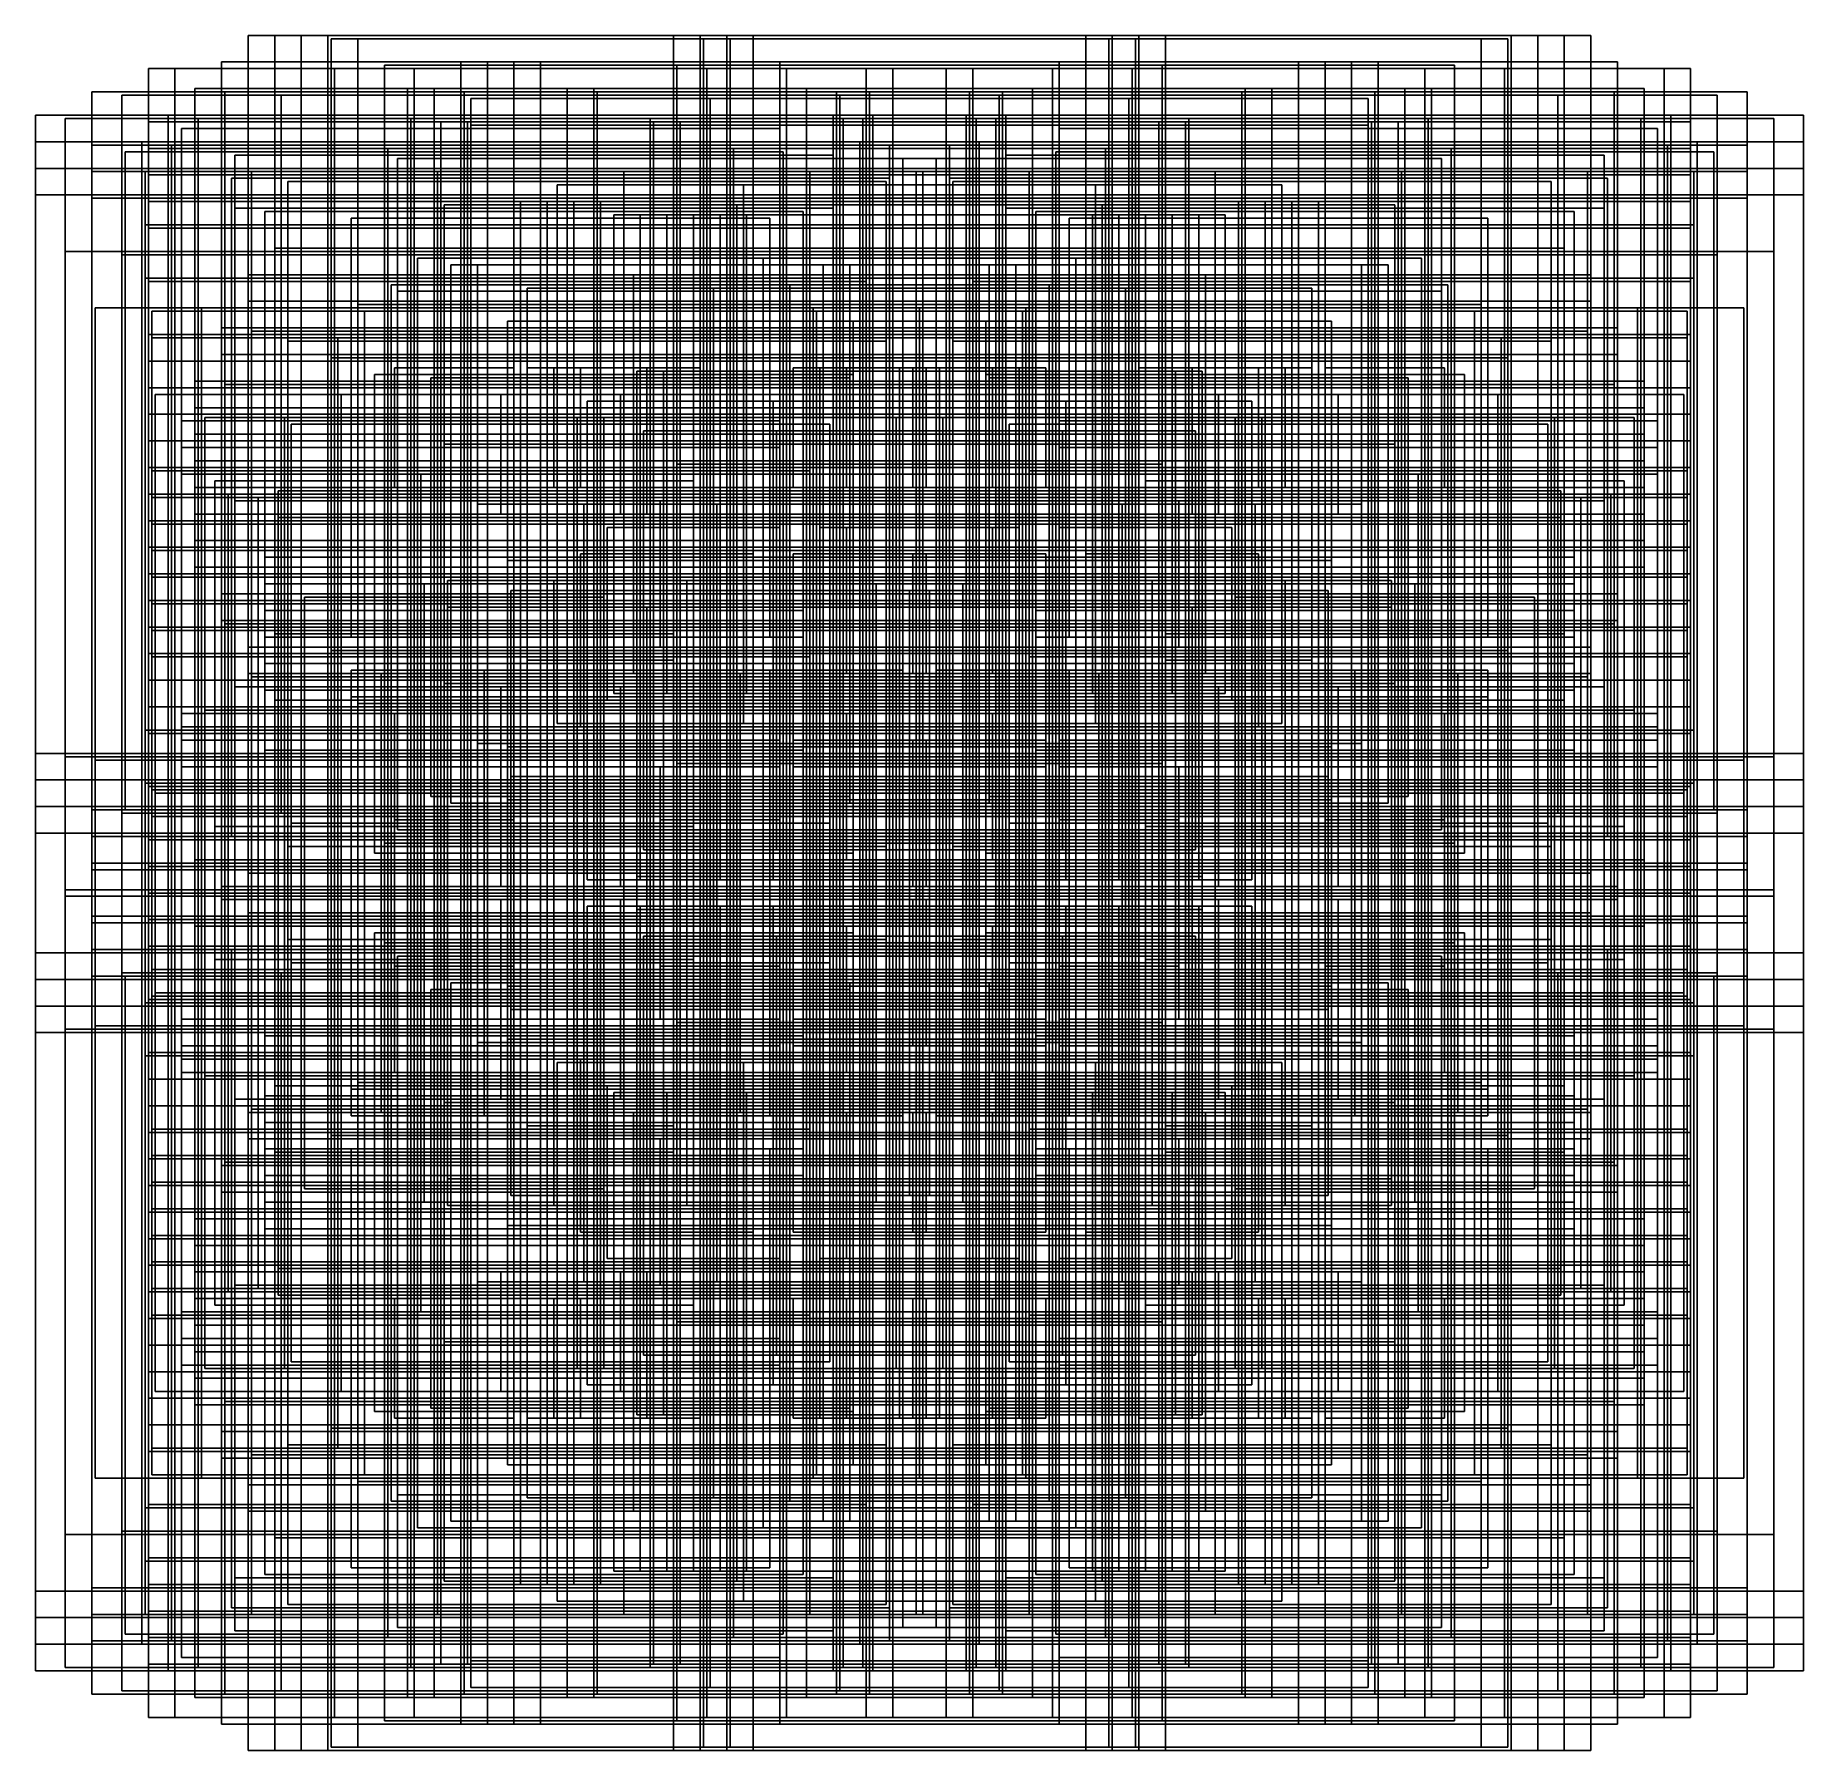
# Model space of a CAD drawing. Extents: x -3.69 to 3.69, y -3.58 to 3.58.
import ezdxf

# ---------------------------------------------------------------- set-up
doc = ezdxf.new("R2010")
doc.units = 0

msp = doc.modelspace()

# ---------------------------------------------------------------- linework, layer by layer
at = {"layer": 'PATCHES'}
for p, q in [((0.694444, 3.583333), (-2.805556, 3.583333)), ((-2.805556, 3.583333), (-2.805556, 0.083333)), ((0.805556, 3.583333), (-2.694444, 3.583333)), ((-2.694444, 3.583333), (-2.694444, 0.083333)), ((0.916667, 3.583333), (-2.583333, 3.583333)), ((-2.583333, 3.583333), (-2.583333, 0.083333)), ((1.027778, 3.583333), (-2.472222, 3.583333)), ((-2.472222, 3.583333), (-2.472222, 0.083333)), ((0.791667, 3.569444), (-2.458333, 3.569444)), ((-2.458333, 3.569444), (-2.458333, 0.319444)), ((0.902778, 3.569444), (-2.347222, 3.569444)), ((-2.347222, 3.569444), (-2.347222, 0.319444)), ((2.472222, 3.583333), (-1.027778, 3.583333)), ((-1.027778, 3.583333), (-1.027778, 0.083333)), ((2.583333, 3.583333), (-0.916667, 3.583333)), ((-0.916667, 3.583333), (-0.916667, 0.083333)), ((2.347222, 3.569444), (-0.902778, 3.569444)), ((-0.902778, 3.569444), (-0.902778, 0.319444)), ((2.694444, 3.583333), (-0.805556, 3.583333)), ((-0.805556, 3.583333), (-0.805556, 0.083333)), ((2.458333, 3.569444), (-0.791667, 3.569444)), ((-0.791667, 3.569444), (-0.791667, 0.319444)), ((2.805556, 3.583333), (-0.694444, 3.583333)), ((-0.694444, 3.583333), (-0.694444, 0.083333)), ((0.694444, 0.083333), (0.694444, 3.583333)), ((0.791667, 0.319444), (0.791667, 3.569444)), ((0.805556, 0.083333), (0.805556, 3.583333)), ((0.902778, 0.319444), (0.902778, 3.569444)), ((0.916667, 0.083333), (0.916667, 3.583333)), ((1.027778, 0.083333), (1.027778, 3.583333)), ((2.347222, 0.319444), (2.347222, 3.569444)), ((2.458333, 0.319444), (2.458333, 3.569444)), ((2.472222, 0.083333), (2.472222, 3.583333)), ((2.583333, 0.083333), (2.583333, 3.583333)), ((2.694444, 0.083333), (2.694444, 3.583333)), ((2.805556, 0.083333), (2.805556, 3.583333)), ((-0.222222, 3.444444), (-3.222222, 3.444444)), ((-3.222222, 3.444444), (-3.222222, 0.444444)), ((-0.111111, 3.444444), (-3.111111, 3.444444)), ((-3.111111, 3.444444), (-3.111111, 0.444444)), ((0.583333, 3.472222), (-2.916667, 3.472222)), ((-2.916667, 3.472222), (-2.916667, -0.027778)), ((0.694444, 3.472222), (-2.805556, 3.472222)), ((-2.805556, 3.472222), (-2.805556, -0.027778)), ((0.805556, 3.472222), (-2.694444, 3.472222)), ((-2.694444, 3.472222), (-2.694444, -0.027778)), ((0.916667, 3.472222), (-2.583333, 3.472222)), ((-2.583333, 3.472222), (-2.583333, -0.027778)), ((0.555556, 3.444444), (-2.444444, 3.444444)), ((-2.444444, 3.444444), (-2.444444, 0.444444)), ((1.013889, 3.458333), (-2.236111, 3.458333)), ((-2.236111, 3.458333), (-2.236111, 0.208333)), ((0.888889, 3.444444), (-2.111111, 3.444444)), ((-2.111111, 3.444444), (-2.111111, 0.444444)), ((1.583333, 3.472222), (-1.916667, 3.472222)), ((-1.916667, 3.472222), (-1.916667, -0.027778)), ((1.694444, 3.472222), (-1.805556, 3.472222)), ((-1.805556, 3.472222), (-1.805556, -0.027778)), ((1.805556, 3.472222), (-1.694444, 3.472222)), ((-1.694444, 3.472222), (-1.694444, -0.027778)), ((1.916667, 3.472222), (-1.583333, 3.472222)), ((-1.583333, 3.472222), (-1.583333, -0.027778)), ((2.236111, 3.458333), (-1.013889, 3.458333)), ((-1.013889, 3.458333), (-1.013889, 0.208333)), ((2.583333, 3.472222), (-0.916667, 3.472222)), ((-0.916667, 3.472222), (-0.916667, -0.027778)), ((2.111111, 3.444444), (-0.888889, 3.444444)), ((-0.888889, 3.444444), (-0.888889, 0.444444)), ((2.694444, 3.472222), (-0.805556, 3.472222)), ((-0.805556, 3.472222), (-0.805556, -0.027778)), ((2.805556, 3.472222), (-0.694444, 3.472222)), ((-0.694444, 3.472222), (-0.694444, -0.027778)), ((2.916667, 3.472222), (-0.583333, 3.472222)), ((-0.583333, 3.472222), (-0.583333, -0.027778)), ((2.444444, 3.444444), (-0.555556, 3.444444)), ((-0.555556, 3.444444), (-0.555556, 0.444444)), ((-0.222222, 0.444444), (-0.222222, 3.444444)), ((-0.111111, 0.444444), (-0.111111, 3.444444)), ((3.111111, 3.444444), (0.111111, 3.444444)), ((0.111111, 3.444444), (0.111111, 0.444444)), ((3.222222, 3.444444), (0.222222, 3.444444)), ((0.222222, 3.444444), (0.222222, 0.444444)), ((0.555556, 0.444444), (0.555556, 3.444444)), ((0.583333, -0.027778), (0.583333, 3.472222)), ((0.694444, -0.027778), (0.694444, 3.472222)), ((0.805556, -0.027778), (0.805556, 3.472222)), ((0.888889, 0.444444), (0.888889, 3.444444)), ((0.916667, -0.027778), (0.916667, 3.472222)), ((1.013889, 0.208333), (1.013889, 3.458333)), ((1.583333, -0.027778), (1.583333, 3.472222)), ((1.694444, -0.027778), (1.694444, 3.472222)), ((1.805556, -0.027778), (1.805556, 3.472222)), ((1.916667, -0.027778), (1.916667, 3.472222)), ((2.111111, 0.444444), (2.111111, 3.444444)), ((2.236111, 0.208333), (2.236111, 3.458333)), ((2.444444, 0.444444), (2.444444, 3.444444)), ((2.583333, -0.027778), (2.583333, 3.472222)), ((2.694444, -0.027778), (2.694444, 3.472222)), ((2.805556, -0.027778), (2.805556, 3.472222)), ((2.916667, -0.027778), (2.916667, 3.472222)), ((3.111111, 0.444444), (3.111111, 3.444444)), ((3.222222, 0.444444), (3.222222, 3.444444)), ((-0.208333, 3.347222), (-3.458333, 3.347222)), ((-3.458333, 3.347222), (-3.458333, 0.097222)), ((-0.333333, 3.333333), (-3.333333, 3.333333)), ((-3.333333, 3.333333), (-3.333333, 0.333333)), ((-0.222222, 3.333333), (-3.222222, 3.333333)), ((-3.222222, 3.333333), (-3.222222, 0.333333)), ((0.472222, 3.361111), (-3.027778, 3.361111)), ((-3.027778, 3.361111), (-3.027778, -0.138889)), ((0.583333, 3.361111), (-2.916667, 3.361111)), ((-2.916667, 3.361111), (-2.916667, -0.138889)), ((0.347222, 3.347222), (-2.902778, 3.347222)), ((-2.902778, 3.347222), (-2.902778, 0.097222)), ((0.694444, 3.361111), (-2.805556, 3.361111)), ((-2.805556, 3.361111), (-2.805556, -0.138889)), ((0.805556, 3.361111), (-2.694444, 3.361111)), ((-2.694444, 3.361111), (-2.694444, -0.138889)), ((0.333333, 3.333333), (-2.666667, 3.333333)), ((-2.666667, 3.333333), (-2.666667, 0.333333)), ((0.902778, 3.347222), (-2.347222, 3.347222)), ((-2.347222, 3.347222), (-2.347222, 0.097222)), ((1.361111, 3.361111), (-2.138889, 3.361111)), ((-2.138889, 3.361111), (-2.138889, -0.138889)), ((1.472222, 3.361111), (-2.027778, 3.361111)), ((-2.027778, 3.361111), (-2.027778, -0.138889)), ((1.583333, 3.361111), (-1.916667, 3.361111)), ((-1.916667, 3.361111), (-1.916667, -0.138889)), ((1.347222, 3.347222), (-1.902778, 3.347222)), ((-1.902778, 3.347222), (-1.902778, 0.097222)), ((1.694444, 3.361111), (-1.805556, 3.361111)), ((-1.805556, 3.361111), (-1.805556, -0.138889)), ((1.805556, 3.361111), (-1.694444, 3.361111)), ((-1.694444, 3.361111), (-1.694444, -0.138889)), ((1.916667, 3.361111), (-1.583333, 3.361111)), ((-1.583333, 3.361111), (-1.583333, -0.138889)), ((2.027778, 3.361111), (-1.472222, 3.361111)), ((-1.472222, 3.361111), (-1.472222, -0.138889)), ((2.138889, 3.361111), (-1.361111, 3.361111)), ((-1.361111, 3.361111), (-1.361111, -0.138889)), ((1.902778, 3.347222), (-1.347222, 3.347222)), ((-1.347222, 3.347222), (-1.347222, 0.097222)), ((2.347222, 3.347222), (-0.902778, 3.347222)), ((-0.902778, 3.347222), (-0.902778, 0.097222)), ((2.694444, 3.361111), (-0.805556, 3.361111)), ((-0.805556, 3.361111), (-0.805556, -0.138889)), ((2.805556, 3.361111), (-0.694444, 3.361111)), ((-0.694444, 3.361111), (-0.694444, -0.138889)), ((2.916667, 3.361111), (-0.583333, 3.361111)), ((-0.583333, 3.361111), (-0.583333, -0.138889)), ((3.027778, 3.361111), (-0.472222, 3.361111)), ((-0.472222, 3.361111), (-0.472222, -0.138889)), ((2.902778, 3.347222), (-0.347222, 3.347222)), ((-0.347222, 3.347222), (-0.347222, 0.097222)), ((-0.333333, 0.333333), (-0.333333, 3.333333)), ((2.666667, 3.333333), (-0.333333, 3.333333)), ((-0.333333, 3.333333), (-0.333333, 0.333333)), ((-0.222222, 0.333333), (-0.222222, 3.333333)), ((-0.208333, 0.097222), (-0.208333, 3.347222)), ((3.458333, 3.347222), (0.208333, 3.347222)), ((0.208333, 3.347222), (0.208333, 0.097222)), ((3.222222, 3.333333), (0.222222, 3.333333)), ((0.222222, 3.333333), (0.222222, 0.333333)), ((0.333333, 0.333333), (0.333333, 3.333333)), ((3.333333, 3.333333), (0.333333, 3.333333)), ((0.333333, 3.333333), (0.333333, 0.333333)), ((0.347222, 0.097222), (0.347222, 3.347222)), ((0.472222, -0.138889), (0.472222, 3.361111)), ((0.583333, -0.138889), (0.583333, 3.361111)), ((0.694444, -0.138889), (0.694444, 3.361111)), ((0.805556, -0.138889), (0.805556, 3.361111)), ((0.902778, 0.097222), (0.902778, 3.347222)), ((1.347222, 0.097222), (1.347222, 3.347222)), ((1.361111, -0.138889), (1.361111, 3.361111)), ((1.472222, -0.138889), (1.472222, 3.361111)), ((1.583333, -0.138889), (1.583333, 3.361111)), ((1.694444, -0.138889), (1.694444, 3.361111)), ((1.805556, -0.138889), (1.805556, 3.361111)), ((1.902778, 0.097222), (1.902778, 3.347222)), ((1.916667, -0.138889), (1.916667, 3.361111)), ((2.027778, -0.138889), (2.027778, 3.361111)), ((2.138889, -0.138889), (2.138889, 3.361111)), ((2.347222, 0.097222), (2.347222, 3.347222)), ((2.666667, 0.333333), (2.666667, 3.333333)), ((2.694444, -0.138889), (2.694444, 3.361111)), ((2.805556, -0.138889), (2.805556, 3.361111)), ((2.902778, 0.097222), (2.902778, 3.347222)), ((2.916667, -0.138889), (2.916667, 3.361111)), ((3.027778, -0.138889), (3.027778, 3.361111)), ((3.222222, 0.333333), (3.222222, 3.333333)), ((3.333333, 0.333333), (3.333333, 3.333333)), ((3.458333, 0.097222), (3.458333, 3.347222)), ((0.875, 3.319444), (-1.875, 3.319444)), ((-1.875, 3.319444), (-1.875, 0.569444)), ((1.875, 3.319444), (-0.875, 3.319444)), ((-0.875, 3.319444), (-0.875, 0.569444)), ((0.875, 0.569444), (0.875, 3.319444)), ((1.875, 0.569444), (1.875, 3.319444)), ((-0.194444, 3.25), (-3.694444, 3.25)), ((-3.694444, 3.25), (-3.694444, -0.25)), ((-0.319444, 3.236111), (-3.569444, 3.236111)), ((-3.569444, 3.236111), (-3.569444, -0.013889)), ((-0.208333, 3.236111), (-3.458333, 3.236111)), ((-3.458333, 3.236111), (-3.458333, -0.013889)), ((-0.222222, 3.222222), (-3.222222, 3.222222)), ((-3.222222, 3.222222), (-3.222222, 0.222222)), ((0.361111, 3.25), (-3.138889, 3.25)), ((-3.138889, 3.25), (-3.138889, -0.25)), ((-0.583333, 3.194444), (-3.083333, 3.194444)), ((-3.083333, 3.194444), (-3.083333, 0.694444)), ((0.472222, 3.25), (-3.027778, 3.25)), ((-3.027778, 3.25), (-3.027778, -0.25)), ((0.236111, 3.236111), (-3.013889, 3.236111)), ((-3.013889, 3.236111), (-3.013889, -0.013889)), ((0.583333, 3.25), (-2.916667, 3.25)), ((-2.916667, 3.25), (-2.916667, -0.25)), ((0.694444, 3.25), (-2.805556, 3.25)), ((-2.805556, 3.25), (-2.805556, -0.25)), ((0.791667, 3.236111), (-2.458333, 3.236111)), ((-2.458333, 3.236111), (-2.458333, -0.013889)), ((1.361111, 3.25), (-2.138889, 3.25)), ((-2.138889, 3.25), (-2.138889, -0.25)), ((1.125, 3.236111), (-2.125, 3.236111)), ((-2.125, 3.236111), (-2.125, -0.013889)), ((0.888889, 3.222222), (-2.111111, 3.222222)), ((-2.111111, 3.222222), (-2.111111, 0.222222)), ((1.472222, 3.25), (-2.027778, 3.25)), ((-2.027778, 3.25), (-2.027778, -0.25)), ((1, 3.222222), (-2, 3.222222)), ((-2, 3.222222), (-2, 0.222222)), ((1.583333, 3.25), (-1.916667, 3.25)), ((-1.916667, 3.25), (-1.916667, -0.25)), ((1.111111, 3.222222), (-1.888889, 3.222222)), ((-1.888889, 3.222222), (-1.888889, 0.222222)), ((0.875, 3.208333), (-1.875, 3.208333)), ((-1.875, 3.208333), (-1.875, 0.458333)), ((1.694444, 3.25), (-1.805556, 3.25)), ((-1.805556, 3.25), (-1.805556, -0.25)), ((1.805556, 3.25), (-1.694444, 3.25)), ((-1.694444, 3.25), (-1.694444, -0.25)), ((1.916667, 3.25), (-1.583333, 3.25)), ((-1.583333, 3.25), (-1.583333, -0.25)), ((2.027778, 3.25), (-1.472222, 3.25)), ((-1.472222, 3.25), (-1.472222, -0.25)), ((2.138889, 3.25), (-1.361111, 3.25)), ((-1.361111, 3.25), (-1.361111, -0.25)), ((2.125, 3.236111), (-1.125, 3.236111)), ((-1.125, 3.236111), (-1.125, -0.013889)), ((1.888889, 3.222222), (-1.111111, 3.222222)), ((-1.111111, 3.222222), (-1.111111, 0.222222)), ((2, 3.222222), (-1, 3.222222)), ((-1, 3.222222), (-1, 0.222222)), ((2.111111, 3.222222), (-0.888889, 3.222222)), ((-0.888889, 3.222222), (-0.888889, 0.222222)), ((1.875, 3.208333), (-0.875, 3.208333)), ((-0.875, 3.208333), (-0.875, 0.458333)), ((2.458333, 3.236111), (-0.791667, 3.236111)), ((-0.791667, 3.236111), (-0.791667, -0.013889)), ((2.805556, 3.25), (-0.694444, 3.25)), ((-0.694444, 3.25), (-0.694444, -0.25)), ((2.916667, 3.25), (-0.583333, 3.25)), ((-0.583333, 3.25), (-0.583333, -0.25)), ((-0.583333, 0.694444), (-0.583333, 3.194444)), ((3.027778, 3.25), (-0.472222, 3.25)), ((-0.472222, 3.25), (-0.472222, -0.25)), ((3.138889, 3.25), (-0.361111, 3.25)), ((-0.361111, 3.25), (-0.361111, -0.25)), ((-0.319444, -0.013889), (-0.319444, 3.236111)), ((3.013889, 3.236111), (-0.236111, 3.236111)), ((-0.236111, 3.236111), (-0.236111, -0.013889)), ((-0.222222, 0.222222), (-0.222222, 3.222222)), ((-0.208333, -0.013889), (-0.208333, 3.236111)), ((-0.194444, -0.25), (-0.194444, 3.25)), ((3.694444, 3.25), (0.194444, 3.25)), ((0.194444, 3.25), (0.194444, -0.25)), ((3.458333, 3.236111), (0.208333, 3.236111)), ((0.208333, 3.236111), (0.208333, -0.013889)), ((3.222222, 3.222222), (0.222222, 3.222222)), ((0.222222, 3.222222), (0.222222, 0.222222)), ((0.236111, -0.013889), (0.236111, 3.236111)), ((3.569444, 3.236111), (0.319444, 3.236111)), ((0.319444, 3.236111), (0.319444, -0.013889)), ((0.361111, -0.25), (0.361111, 3.25)), ((0.472222, -0.25), (0.472222, 3.25)), ((0.583333, -0.25), (0.583333, 3.25)), ((3.083333, 3.194444), (0.583333, 3.194444)), ((0.583333, 3.194444), (0.583333, 0.694444)), ((0.694444, -0.25), (0.694444, 3.25)), ((0.791667, -0.013889), (0.791667, 3.236111)), ((0.875, 0.458333), (0.875, 3.208333)), ((0.888889, 0.222222), (0.888889, 3.222222)), ((1, 0.222222), (1, 3.222222)), ((1.111111, 0.222222), (1.111111, 3.222222)), ((1.125, -0.013889), (1.125, 3.236111)), ((1.361111, -0.25), (1.361111, 3.25)), ((1.472222, -0.25), (1.472222, 3.25)), ((1.583333, -0.25), (1.583333, 3.25)), ((1.694444, -0.25), (1.694444, 3.25)), ((1.805556, -0.25), (1.805556, 3.25)), ((1.875, 0.458333), (1.875, 3.208333)), ((1.888889, 0.222222), (1.888889, 3.222222)), ((1.916667, -0.25), (1.916667, 3.25)), ((2, 0.222222), (2, 3.222222)), ((2.027778, -0.25), (2.027778, 3.25)), ((2.111111, 0.222222), (2.111111, 3.222222)), ((2.125, -0.013889), (2.125, 3.236111)), ((2.138889, -0.25), (2.138889, 3.25)), ((2.458333, -0.013889), (2.458333, 3.236111)), ((2.805556, -0.25), (2.805556, 3.25)), ((2.916667, -0.25), (2.916667, 3.25)), ((3.013889, -0.013889), (3.013889, 3.236111)), ((3.027778, -0.25), (3.027778, 3.25)), ((3.083333, 0.694444), (3.083333, 3.194444)), ((3.138889, -0.25), (3.138889, 3.25)), ((3.222222, 0.222222), (3.222222, 3.222222)), ((3.458333, -0.013889), (3.458333, 3.236111)), ((3.569444, -0.013889), (3.569444, 3.236111)), ((3.694444, -0.25), (3.694444, 3.25)), ((-0.194444, 3.138889), (-3.694444, 3.138889)), ((-3.694444, 3.138889), (-3.694444, -0.361111)), ((-0.208333, 3.125), (-3.458333, 3.125)), ((-3.458333, 3.125), (-3.458333, -0.125)), ((0.25, 3.138889), (-3.25, 3.138889)), ((-3.25, 3.138889), (-3.25, -0.361111)), ((-0.222222, 3.111111), (-3.222222, 3.111111)), ((-3.222222, 3.111111), (-3.222222, 0.111111)), ((0.361111, 3.138889), (-3.138889, 3.138889)), ((-3.138889, 3.138889), (-3.138889, -0.361111)), ((0.125, 3.125), (-3.125, 3.125)), ((-3.125, 3.125), (-3.125, -0.125)), ((0.472222, 3.138889), (-3.027778, 3.138889)), ((-3.027778, 3.138889), (-3.027778, -0.361111)), ((0.777778, 3.111111), (-2.222222, 3.111111)), ((-2.222222, 3.111111), (-2.222222, 0.111111)), ((1.125, 3.125), (-2.125, 3.125)), ((-2.125, 3.125), (-2.125, -0.125)), ((0.888889, 3.111111), (-2.111111, 3.111111)), ((-2.111111, 3.111111), (-2.111111, 0.111111)), ((2.125, 3.125), (-1.125, 3.125)), ((-1.125, 3.125), (-1.125, -0.125)), ((2.111111, 3.111111), (-0.888889, 3.111111)), ((-0.888889, 3.111111), (-0.888889, 0.111111)), ((2.222222, 3.111111), (-0.777778, 3.111111)), ((-0.777778, 3.111111), (-0.777778, 0.111111)), ((3.027778, 3.138889), (-0.472222, 3.138889)), ((-0.472222, 3.138889), (-0.472222, -0.361111)), ((3.138889, 3.138889), (-0.361111, 3.138889)), ((-0.361111, 3.138889), (-0.361111, -0.361111)), ((3.25, 3.138889), (-0.25, 3.138889)), ((-0.25, 3.138889), (-0.25, -0.361111)), ((-0.222222, 0.111111), (-0.222222, 3.111111)), ((-0.208333, -0.125), (-0.208333, 3.125)), ((-0.194444, -0.361111), (-0.194444, 3.138889)), ((3.125, 3.125), (-0.125, 3.125)), ((-0.125, 3.125), (-0.125, -0.125)), ((0.125, -0.125), (0.125, 3.125)), ((3.694444, 3.138889), (0.194444, 3.138889)), ((0.194444, 3.138889), (0.194444, -0.361111)), ((3.458333, 3.125), (0.208333, 3.125)), ((0.208333, 3.125), (0.208333, -0.125)), ((3.222222, 3.111111), (0.222222, 3.111111)), ((0.222222, 3.111111), (0.222222, 0.111111)), ((0.25, -0.361111), (0.25, 3.138889)), ((0.361111, -0.361111), (0.361111, 3.138889)), ((0.472222, -0.361111), (0.472222, 3.138889)), ((0.777778, 0.111111), (0.777778, 3.111111)), ((0.888889, 0.111111), (0.888889, 3.111111)), ((1.125, -0.125), (1.125, 3.125)), ((2.111111, 0.111111), (2.111111, 3.111111)), ((2.125, -0.125), (2.125, 3.125)), ((2.222222, 0.111111), (2.222222, 3.111111)), ((3.027778, -0.361111), (3.027778, 3.138889)), ((3.125, -0.125), (3.125, 3.125)), ((3.138889, -0.361111), (3.138889, 3.138889)), ((3.222222, 0.111111), (3.222222, 3.111111)), ((3.25, -0.361111), (3.25, 3.138889)), ((3.458333, -0.125), (3.458333, 3.125)), ((3.694444, -0.361111), (3.694444, 3.138889)), ((-0.569444, 3.097222), (-3.319444, 3.097222)), ((-3.319444, 3.097222), (-3.319444, 0.347222)), ((-0.361111, 3.083333), (-2.861111, 3.083333)), ((-2.861111, 3.083333), (-2.861111, 0.583333)), ((0.069444, 3.069444), (-2.180556, 3.069444)), ((-2.180556, 3.069444), (-2.180556, 0.819444)), ((-0.569444, 0.347222), (-0.569444, 3.097222)), ((-0.361111, 0.583333), (-0.361111, 3.083333)), ((2.180556, 3.069444), (-0.069444, 3.069444)), ((-0.069444, 3.069444), (-0.069444, 0.819444)), ((0.069444, 0.819444), (0.069444, 3.069444)), ((2.861111, 3.083333), (0.361111, 3.083333)), ((0.361111, 3.083333), (0.361111, 0.583333)), ((3.319444, 3.097222), (0.569444, 3.097222)), ((0.569444, 3.097222), (0.569444, 0.347222)), ((2.180556, 0.819444), (2.180556, 3.069444)), ((2.861111, 0.583333), (2.861111, 3.083333)), ((3.319444, 0.347222), (3.319444, 3.097222)), ((-0.194444, 3.027778), (-3.694444, 3.027778)), ((-3.694444, 3.027778), (-3.694444, -0.472222)), ((-0.208333, 3.013889), (-3.458333, 3.013889)), ((-3.458333, 3.013889), (-3.458333, -0.236111)), ((0.25, 3.027778), (-3.25, 3.027778)), ((-3.25, 3.027778), (-3.25, -0.472222)), ((0.013889, 3.013889), (-3.236111, 3.013889)), ((-3.236111, 3.013889), (-3.236111, -0.236111)), ((-0.222222, 3), (-3.222222, 3)), ((-3.222222, 3), (-3.222222, 0)), ((0.361111, 3.027778), (-3.138889, 3.027778)), ((-3.138889, 3.027778), (-3.138889, -0.472222)), ((-0.111111, 3), (-3.111111, 3)), ((-3.111111, 3), (-3.111111, 0)), ((-0.125, 2.986111), (-2.875, 2.986111)), ((-2.875, 2.986111), (-2.875, 0.236111)), ((0.458333, 3.013889), (-2.791667, 3.013889)), ((-2.791667, 3.013889), (-2.791667, -0.236111)), ((-0.138889, 2.972222), (-2.638889, 2.972222)), ((-2.638889, 2.972222), (-2.638889, 0.472222)), ((0.555556, 3), (-2.444444, 3)), ((-2.444444, 3), (-2.444444, 0)), ((1.125, 3.013889), (-2.125, 3.013889)), ((-2.125, 3.013889), (-2.125, -0.236111)), ((1.236111, 3.013889), (-2.013889, 3.013889)), ((-2.013889, 3.013889), (-2.013889, -0.236111)), ((1.347222, 3.013889), (-1.902778, 3.013889)), ((-1.902778, 3.013889), (-1.902778, -0.236111)), ((0.736111, 2.958333), (-1.513889, 2.958333)), ((-1.513889, 2.958333), (-1.513889, 0.708333)), ((1.902778, 3.013889), (-1.347222, 3.013889)), ((-1.347222, 3.013889), (-1.347222, -0.236111)), ((2.013889, 3.013889), (-1.236111, 3.013889)), ((-1.236111, 3.013889), (-1.236111, -0.236111)), ((2.125, 3.013889), (-1.125, 3.013889)), ((-1.125, 3.013889), (-1.125, -0.236111)), ((1.513889, 2.958333), (-0.736111, 2.958333)), ((-0.736111, 2.958333), (-0.736111, 0.708333)), ((2.444444, 3), (-0.555556, 3)), ((-0.555556, 3), (-0.555556, 0)), ((2.791667, 3.013889), (-0.458333, 3.013889)), ((-0.458333, 3.013889), (-0.458333, -0.236111)), ((3.138889, 3.027778), (-0.361111, 3.027778)), ((-0.361111, 3.027778), (-0.361111, -0.472222)), ((3.25, 3.027778), (-0.25, 3.027778)), ((-0.25, 3.027778), (-0.25, -0.472222)), ((-0.222222, 0), (-0.222222, 3)), ((-0.208333, -0.236111), (-0.208333, 3.013889)), ((-0.194444, -0.472222), (-0.194444, 3.027778)), ((-0.138889, 0.472222), (-0.138889, 2.972222)), ((-0.125, 0.236111), (-0.125, 2.986111)), ((-0.111111, 0), (-0.111111, 3)), ((3.236111, 3.013889), (-0.013889, 3.013889)), ((-0.013889, 3.013889), (-0.013889, -0.236111)), ((0.013889, -0.236111), (0.013889, 3.013889)), ((3.111111, 3), (0.111111, 3)), ((0.111111, 3), (0.111111, 0)), ((2.875, 2.986111), (0.125, 2.986111)), ((0.125, 2.986111), (0.125, 0.236111)), ((2.638889, 2.972222), (0.138889, 2.972222)), ((0.138889, 2.972222), (0.138889, 0.472222)), ((3.694444, 3.027778), (0.194444, 3.027778)), ((0.194444, 3.027778), (0.194444, -0.472222)), ((3.458333, 3.013889), (0.208333, 3.013889)), ((0.208333, 3.013889), (0.208333, -0.236111)), ((3.222222, 3), (0.222222, 3)), ((0.222222, 3), (0.222222, 0)), ((0.25, -0.472222), (0.25, 3.027778)), ((0.361111, -0.472222), (0.361111, 3.027778)), ((0.458333, -0.236111), (0.458333, 3.013889)), ((0.555556, 0), (0.555556, 3)), ((0.736111, 0.708333), (0.736111, 2.958333)), ((1.125, -0.236111), (1.125, 3.013889)), ((1.236111, -0.236111), (1.236111, 3.013889)), ((1.347222, -0.236111), (1.347222, 3.013889)), ((1.513889, 0.708333), (1.513889, 2.958333)), ((1.902778, -0.236111), (1.902778, 3.013889)), ((2.013889, -0.236111), (2.013889, 3.013889)), ((2.125, -0.236111), (2.125, 3.013889)), ((2.444444, 0), (2.444444, 3)), ((2.638889, 0.472222), (2.638889, 2.972222)), ((2.791667, -0.236111), (2.791667, 3.013889)), ((2.875, 0.236111), (2.875, 2.986111)), ((3.111111, 0), (3.111111, 3)), ((3.138889, -0.472222), (3.138889, 3.027778)), ((3.222222, 0), (3.222222, 3)), ((3.236111, -0.236111), (3.236111, 3.013889)), ((3.25, -0.472222), (3.25, 3.027778)), ((3.458333, -0.236111), (3.458333, 3.013889)), ((3.694444, -0.472222), (3.694444, 3.027778)), ((-0.194444, 2.916667), (-3.694444, 2.916667)), ((-3.694444, 2.916667), (-3.694444, -0.583333)), ((-0.208333, 2.902778), (-3.458333, 2.902778)), ((-3.458333, 2.902778), (-3.458333, -0.347222)), ((0.25, 2.916667), (-3.25, 2.916667)), ((-3.25, 2.916667), (-3.25, -0.583333)), ((0.013889, 2.902778), (-3.236111, 2.902778)), ((-3.236111, 2.902778), (-3.236111, -0.347222)), ((-0.222222, 2.888889), (-3.222222, 2.888889)), ((-3.222222, 2.888889), (-3.222222, -0.111111)), ((0.347222, 2.902778), (-2.902778, 2.902778)), ((-2.902778, 2.902778), (-2.902778, -0.347222)), ((0.888889, 2.888889), (-2.111111, 2.888889)), ((-2.111111, 2.888889), (-2.111111, -0.111111)), ((1.333333, 2.888889), (-1.666667, 2.888889)), ((-1.666667, 2.888889), (-1.666667, -0.111111)), ((1.444444, 2.888889), (-1.555556, 2.888889)), ((-1.555556, 2.888889), (-1.555556, -0.111111)), ((1.555556, 2.888889), (-1.444444, 2.888889)), ((-1.444444, 2.888889), (-1.444444, -0.111111)), ((1.666667, 2.888889), (-1.333333, 2.888889)), ((-1.333333, 2.888889), (-1.333333, -0.111111)), ((2.111111, 2.888889), (-0.888889, 2.888889)), ((-0.888889, 2.888889), (-0.888889, -0.111111)), ((2.902778, 2.902778), (-0.347222, 2.902778)), ((-0.347222, 2.902778), (-0.347222, -0.347222)), ((3.25, 2.916667), (-0.25, 2.916667)), ((-0.25, 2.916667), (-0.25, -0.583333)), ((-0.222222, -0.111111), (-0.222222, 2.888889)), ((-0.208333, -0.347222), (-0.208333, 2.902778)), ((-0.194444, -0.583333), (-0.194444, 2.916667)), ((3.236111, 2.902778), (-0.013889, 2.902778)), ((-0.013889, 2.902778), (-0.013889, -0.347222)), ((0.013889, -0.347222), (0.013889, 2.902778)), ((3.694444, 2.916667), (0.194444, 2.916667)), ((0.194444, 2.916667), (0.194444, -0.583333)), ((3.458333, 2.902778), (0.208333, 2.902778)), ((0.208333, 2.902778), (0.208333, -0.347222)), ((3.222222, 2.888889), (0.222222, 2.888889)), ((0.222222, 2.888889), (0.222222, -0.111111)), ((0.25, -0.583333), (0.25, 2.916667)), ((0.347222, -0.347222), (0.347222, 2.902778)), ((0.888889, -0.111111), (0.888889, 2.888889)), ((1.333333, -0.111111), (1.333333, 2.888889)), ((1.444444, -0.111111), (1.444444, 2.888889)), ((1.555556, -0.111111), (1.555556, 2.888889)), ((1.666667, -0.111111), (1.666667, 2.888889)), ((2.111111, -0.111111), (2.111111, 2.888889)), ((2.902778, -0.347222), (2.902778, 2.902778)), ((3.222222, -0.111111), (3.222222, 2.888889)), ((3.236111, -0.347222), (3.236111, 2.902778)), ((3.25, -0.583333), (3.25, 2.916667)), ((3.458333, -0.347222), (3.458333, 2.902778)), ((3.694444, -0.583333), (3.694444, 2.916667)), ((-0.361111, 2.861111), (-2.861111, 2.861111)), ((-2.861111, 2.861111), (-2.861111, 0.361111)), ((-0.486111, 2.847222), (-2.736111, 2.847222)), ((-2.736111, 2.847222), (-2.736111, 0.597222)), ((-0.625, 2.819444), (-2.375, 2.819444)), ((-2.375, 2.819444), (-2.375, 1.069444)), ((0.763889, 2.875), (-1.986111, 2.875)), ((-1.986111, 2.875), (-1.986111, 0.125)), ((0.722222, 2.833333), (-1.277778, 2.833333)), ((-1.277778, 2.833333), (-1.277778, 0.833333)), ((0.833333, 2.833333), (-1.166667, 2.833333)), ((-1.166667, 2.833333), (-1.166667, 0.833333)), ((0.944444, 2.833333), (-1.055556, 2.833333)), ((-1.055556, 2.833333), (-1.055556, 0.833333)), ((1.055556, 2.833333), (-0.944444, 2.833333)), ((-0.944444, 2.833333), (-0.944444, 0.833333)), ((1.166667, 2.833333), (-0.833333, 2.833333)), ((-0.833333, 2.833333), (-0.833333, 0.833333)), ((1.986111, 2.875), (-0.763889, 2.875)), ((-0.763889, 2.875), (-0.763889, 0.125)), ((1.277778, 2.833333), (-0.722222, 2.833333)), ((-0.722222, 2.833333), (-0.722222, 0.833333)), ((-0.625, 1.069444), (-0.625, 2.819444)), ((-0.486111, 0.597222), (-0.486111, 2.847222)), ((-0.361111, 0.361111), (-0.361111, 2.861111)), ((2.861111, 2.861111), (0.361111, 2.861111)), ((0.361111, 2.861111), (0.361111, 0.361111)), ((2.736111, 2.847222), (0.486111, 2.847222)), ((0.486111, 2.847222), (0.486111, 0.597222)), ((2.375, 2.819444), (0.625, 2.819444)), ((0.625, 2.819444), (0.625, 1.069444)), ((0.722222, 0.833333), (0.722222, 2.833333)), ((0.763889, 0.125), (0.763889, 2.875)), ((0.833333, 0.833333), (0.833333, 2.833333)), ((0.944444, 0.833333), (0.944444, 2.833333)), ((1.055556, 0.833333), (1.055556, 2.833333)), ((1.166667, 0.833333), (1.166667, 2.833333)), ((1.277778, 0.833333), (1.277778, 2.833333)), ((1.986111, 0.125), (1.986111, 2.875)), ((2.375, 1.069444), (2.375, 2.819444)), ((2.736111, 0.597222), (2.736111, 2.847222)), ((2.861111, 0.361111), (2.861111, 2.861111)), ((0.013889, 2.791667), (-3.236111, 2.791667)), ((-3.236111, 2.791667), (-3.236111, -0.458333)), ((-0.222222, 2.777778), (-3.222222, 2.777778)), ((-3.222222, 2.777778), (-3.222222, -0.222222)), ((0.236111, 2.791667), (-3.013889, 2.791667)), ((-3.013889, 2.791667), (-3.013889, -0.458333)), ((0.888889, 2.777778), (-2.111111, 2.777778)), ((-2.111111, 2.777778), (-2.111111, -0.222222)), ((1, 2.777778), (-2, 2.777778)), ((-2, 2.777778), (-2, -0.222222)), ((2, 2.777778), (-1, 2.777778)), ((-1, 2.777778), (-1, -0.222222)), ((2.111111, 2.777778), (-0.888889, 2.777778)), ((-0.888889, 2.777778), (-0.888889, -0.222222)), ((3.013889, 2.791667), (-0.236111, 2.791667)), ((-0.236111, 2.791667), (-0.236111, -0.458333)), ((-0.222222, -0.222222), (-0.222222, 2.777778)), ((3.236111, 2.791667), (-0.013889, 2.791667)), ((-0.013889, 2.791667), (-0.013889, -0.458333)), ((0.013889, -0.458333), (0.013889, 2.791667)), ((3.222222, 2.777778), (0.222222, 2.777778)), ((0.222222, 2.777778), (0.222222, -0.222222)), ((0.236111, -0.458333), (0.236111, 2.791667)), ((0.888889, -0.222222), (0.888889, 2.777778)), ((1, -0.222222), (1, 2.777778)), ((2, -0.222222), (2, 2.777778)), ((2.111111, -0.222222), (2.111111, 2.777778)), ((3.013889, -0.458333), (3.013889, 2.791667)), ((3.222222, -0.222222), (3.222222, 2.777778)), ((3.236111, -0.458333), (3.236111, 2.791667)), ((-0.319444, 2.680556), (-3.569444, 2.680556)), ((-3.569444, 2.680556), (-3.569444, -0.569444)), ((-0.333333, 2.666667), (-3.333333, 2.666667)), ((-3.333333, 2.666667), (-3.333333, -0.333333)), ((0.013889, 2.680556), (-3.236111, 2.680556)), ((-3.236111, 2.680556), (-3.236111, -0.569444)), ((-0.222222, 2.666667), (-3.222222, 2.666667)), ((-3.222222, 2.666667), (-3.222222, -0.333333)), ((0.125, 2.680556), (-3.125, 2.680556)), ((-3.125, 2.680556), (-3.125, -0.569444)), ((0.805556, 2.694444), (-2.694444, 2.694444)), ((-2.694444, 2.694444), (-2.694444, -0.805556)), ((0.916667, 2.694444), (-2.583333, 2.694444)), ((-2.583333, 2.694444), (-2.583333, -0.805556)), ((1.027778, 2.694444), (-2.472222, 2.694444)), ((-2.472222, 2.694444), (-2.472222, -0.805556)), ((0.791667, 2.680556), (-2.458333, 2.680556)), ((-2.458333, 2.680556), (-2.458333, -0.569444)), ((0.902778, 2.680556), (-2.347222, 2.680556)), ((-2.347222, 2.680556), (-2.347222, -0.569444)), ((1.013889, 2.680556), (-2.236111, 2.680556)), ((-2.236111, 2.680556), (-2.236111, -0.569444)), ((0.777778, 2.666667), (-2.222222, 2.666667)), ((-2.222222, 2.666667), (-2.222222, -0.333333)), ((0.888889, 2.666667), (-2.111111, 2.666667)), ((-2.111111, 2.666667), (-2.111111, -0.333333)), ((1.583333, 2.694444), (-1.916667, 2.694444)), ((-1.916667, 2.694444), (-1.916667, -0.805556)), ((1.694444, 2.694444), (-1.805556, 2.694444)), ((-1.805556, 2.694444), (-1.805556, -0.805556)), ((1.805556, 2.694444), (-1.694444, 2.694444)), ((-1.694444, 2.694444), (-1.694444, -0.805556)), ((1.916667, 2.694444), (-1.583333, 2.694444)), ((-1.583333, 2.694444), (-1.583333, -0.805556)), ((2.472222, 2.694444), (-1.027778, 2.694444)), ((-1.027778, 2.694444), (-1.027778, -0.805556)), ((2.236111, 2.680556), (-1.013889, 2.680556)), ((-1.013889, 2.680556), (-1.013889, -0.569444)), ((2.583333, 2.694444), (-0.916667, 2.694444)), ((-0.916667, 2.694444), (-0.916667, -0.805556)), ((2.347222, 2.680556), (-0.902778, 2.680556)), ((-0.902778, 2.680556), (-0.902778, -0.569444)), ((2.111111, 2.666667), (-0.888889, 2.666667)), ((-0.888889, 2.666667), (-0.888889, -0.333333)), ((2.694444, 2.694444), (-0.805556, 2.694444)), ((-0.805556, 2.694444), (-0.805556, -0.805556)), ((2.458333, 2.680556), (-0.791667, 2.680556)), ((-0.791667, 2.680556), (-0.791667, -0.569444)), ((2.222222, 2.666667), (-0.777778, 2.666667)), ((-0.777778, 2.666667), (-0.777778, -0.333333)), ((-0.333333, -0.333333), (-0.333333, 2.666667)), ((-0.319444, -0.569444), (-0.319444, 2.680556)), ((-0.222222, -0.333333), (-0.222222, 2.666667)), ((3.125, 2.680556), (-0.125, 2.680556)), ((-0.125, 2.680556), (-0.125, -0.569444)), ((3.236111, 2.680556), (-0.013889, 2.680556)), ((-0.013889, 2.680556), (-0.013889, -0.569444)), ((0.013889, -0.569444), (0.013889, 2.680556)), ((0.125, -0.569444), (0.125, 2.680556)), ((3.222222, 2.666667), (0.222222, 2.666667)), ((0.222222, 2.666667), (0.222222, -0.333333)), ((3.569444, 2.680556), (0.319444, 2.680556)), ((0.319444, 2.680556), (0.319444, -0.569444)), ((3.333333, 2.666667), (0.333333, 2.666667)), ((0.333333, 2.666667), (0.333333, -0.333333)), ((0.777778, -0.333333), (0.777778, 2.666667)), ((0.791667, -0.569444), (0.791667, 2.680556)), ((0.805556, -0.805556), (0.805556, 2.694444)), ((0.888889, -0.333333), (0.888889, 2.666667)), ((0.902778, -0.569444), (0.902778, 2.680556)), ((0.916667, -0.805556), (0.916667, 2.694444)), ((1.013889, -0.569444), (1.013889, 2.680556)), ((1.027778, -0.805556), (1.027778, 2.694444)), ((1.583333, -0.805556), (1.583333, 2.694444)), ((1.694444, -0.805556), (1.694444, 2.694444)), ((1.805556, -0.805556), (1.805556, 2.694444)), ((1.916667, -0.805556), (1.916667, 2.694444)), ((2.111111, -0.333333), (2.111111, 2.666667)), ((2.222222, -0.333333), (2.222222, 2.666667)), ((2.236111, -0.569444), (2.236111, 2.680556)), ((2.347222, -0.569444), (2.347222, 2.680556)), ((2.458333, -0.569444), (2.458333, 2.680556)), ((2.472222, -0.805556), (2.472222, 2.694444)), ((2.583333, -0.805556), (2.583333, 2.694444)), ((2.694444, -0.805556), (2.694444, 2.694444)), ((3.125, -0.569444), (3.125, 2.680556)), ((3.222222, -0.333333), (3.222222, 2.666667)), ((3.236111, -0.569444), (3.236111, 2.680556)), ((3.333333, -0.333333), (3.333333, 2.666667)), ((3.569444, -0.569444), (3.569444, 2.680556)), ((0.652778, 2.652778), (-2.097222, 2.652778)), ((-2.097222, 2.652778), (-2.097222, -0.097222)), ((0.291667, 2.625), (-1.958333, 2.625)), ((-1.958333, 2.625), (-1.958333, 0.375)), ((0.402778, 2.625), (-1.847222, 2.625)), ((-1.847222, 2.625), (-1.847222, 0.375)), ((2.097222, 2.652778), (-0.652778, 2.652778)), ((-0.652778, 2.652778), (-0.652778, -0.097222)), ((1.847222, 2.625), (-0.402778, 2.625)), ((-0.402778, 2.625), (-0.402778, 0.375)), ((1.958333, 2.625), (-0.291667, 2.625)), ((-0.291667, 2.625), (-0.291667, 0.375)), ((0.291667, 0.375), (0.291667, 2.625)), ((0.402778, 0.375), (0.402778, 2.625)), ((0.652778, -0.097222), (0.652778, 2.652778)), ((1.847222, 0.375), (1.847222, 2.625)), ((1.958333, 0.375), (1.958333, 2.625)), ((2.097222, -0.097222), (2.097222, 2.652778)), ((0.013889, 2.569444), (-3.236111, 2.569444)), ((-3.236111, 2.569444), (-3.236111, -0.680556)), ((-0.222222, 2.555556), (-3.222222, 2.555556)), ((-3.222222, 2.555556), (-3.222222, -0.444444)), ((0.694444, 2.583333), (-2.805556, 2.583333)), ((-2.805556, 2.583333), (-2.805556, -0.916667)), ((0.805556, 2.583333), (-2.694444, 2.583333)), ((-2.694444, 2.583333), (-2.694444, -0.916667)), ((-1.194444, 2.583333), (-2.694444, 2.583333)), ((-2.694444, 2.583333), (-2.694444, 1.083333)), ((0.916667, 2.583333), (-2.583333, 2.583333)), ((-2.583333, 2.583333), (-2.583333, -0.916667)), ((0.541667, 2.541667), (-2.208333, 2.541667)), ((-2.208333, 2.541667), (-2.208333, -0.208333)), ((0.069444, 2.513889), (-2.180556, 2.513889)), ((-2.180556, 2.513889), (-2.180556, 0.263889)), ((1.472222, 2.583333), (-2.027778, 2.583333)), ((-2.027778, 2.583333), (-2.027778, -0.916667)), ((1.583333, 2.583333), (-1.916667, 2.583333)), ((-1.916667, 2.583333), (-1.916667, -0.916667)), ((1.347222, 2.569444), (-1.902778, 2.569444)), ((-1.902778, 2.569444), (-1.902778, -0.680556)), ((0.875, 2.541667), (-1.875, 2.541667)), ((-1.875, 2.541667), (-1.875, -0.208333)), ((1.694444, 2.583333), (-1.805556, 2.583333)), ((-1.805556, 2.583333), (-1.805556, -0.916667)), ((1.805556, 2.583333), (-1.694444, 2.583333)), ((-1.694444, 2.583333), (-1.694444, -0.916667)), ((0.861111, 2.527778), (-1.638889, 2.527778)), ((-1.638889, 2.527778), (-1.638889, 0.027778)), ((1.916667, 2.583333), (-1.583333, 2.583333)), ((-1.583333, 2.583333), (-1.583333, -0.916667)), ((2.027778, 2.583333), (-1.472222, 2.583333)), ((-1.472222, 2.583333), (-1.472222, -0.916667)), ((1.902778, 2.569444), (-1.347222, 2.569444)), ((-1.347222, 2.569444), (-1.347222, -0.680556)), ((-1.194444, 1.083333), (-1.194444, 2.583333)), ((2.583333, 2.583333), (-0.916667, 2.583333)), ((-0.916667, 2.583333), (-0.916667, -0.916667)), ((1.875, 2.541667), (-0.875, 2.541667)), ((-0.875, 2.541667), (-0.875, -0.208333)), ((1.638889, 2.527778), (-0.861111, 2.527778)), ((-0.861111, 2.527778), (-0.861111, 0.027778)), ((2.694444, 2.583333), (-0.805556, 2.583333)), ((-0.805556, 2.583333), (-0.805556, -0.916667)), ((2.805556, 2.583333), (-0.694444, 2.583333)), ((-0.694444, 2.583333), (-0.694444, -0.916667)), ((2.208333, 2.541667), (-0.541667, 2.541667)), ((-0.541667, 2.541667), (-0.541667, -0.208333)), ((-0.222222, -0.444444), (-0.222222, 2.555556)), ((2.180556, 2.513889), (-0.069444, 2.513889)), ((-0.069444, 2.513889), (-0.069444, 0.263889)), ((3.236111, 2.569444), (-0.013889, 2.569444)), ((-0.013889, 2.569444), (-0.013889, -0.680556)), ((0.013889, -0.680556), (0.013889, 2.569444)), ((0.069444, 0.263889), (0.069444, 2.513889)), ((3.222222, 2.555556), (0.222222, 2.555556)), ((0.222222, 2.555556), (0.222222, -0.444444)), ((0.541667, -0.208333), (0.541667, 2.541667)), ((0.694444, -0.916667), (0.694444, 2.583333)), ((0.805556, -0.916667), (0.805556, 2.583333)), ((0.861111, 0.027778), (0.861111, 2.527778)), ((0.875, -0.208333), (0.875, 2.541667)), ((0.916667, -0.916667), (0.916667, 2.583333)), ((2.694444, 2.583333), (1.194444, 2.583333)), ((1.194444, 2.583333), (1.194444, 1.083333)), ((1.347222, -0.680556), (1.347222, 2.569444)), ((1.472222, -0.916667), (1.472222, 2.583333)), ((1.583333, -0.916667), (1.583333, 2.583333)), ((1.638889, 0.027778), (1.638889, 2.527778)), ((1.694444, -0.916667), (1.694444, 2.583333)), ((1.805556, -0.916667), (1.805556, 2.583333)), ((1.875, -0.208333), (1.875, 2.541667)), ((1.902778, -0.680556), (1.902778, 2.569444)), ((1.916667, -0.916667), (1.916667, 2.583333)), ((2.027778, -0.916667), (2.027778, 2.583333)), ((2.180556, 0.263889), (2.180556, 2.513889)), ((2.208333, -0.208333), (2.208333, 2.541667)), ((2.583333, -0.916667), (2.583333, 2.583333)), ((2.694444, -0.916667), (2.694444, 2.583333)), ((2.694444, 1.083333), (2.694444, 2.583333)), ((2.805556, -0.916667), (2.805556, 2.583333)), ((3.222222, -0.444444), (3.222222, 2.555556)), ((3.236111, -0.680556), (3.236111, 2.569444)), ((-0.444444, 2.444444), (-3.444444, 2.444444)), ((-3.444444, 2.444444), (-3.444444, -0.555556)), ((-0.222222, 2.444444), (-3.222222, 2.444444)), ((-3.222222, 2.444444), (-3.222222, -0.555556)), ((0, 2.444444), (-3, 2.444444)), ((-3, 2.444444), (-3, -0.555556)), ((0.694444, 2.472222), (-2.805556, 2.472222)), ((-2.805556, 2.472222), (-2.805556, -1.027778)), ((0.805556, 2.472222), (-2.694444, 2.472222)), ((-2.694444, 2.472222), (-2.694444, -1.027778)), ((0.916667, 2.472222), (-2.583333, 2.472222)), ((-2.583333, 2.472222), (-2.583333, -1.027778)), ((0.902778, 2.458333), (-2.347222, 2.458333)), ((-2.347222, 2.458333), (-2.347222, -0.791667)), ((1.361111, 2.472222), (-2.138889, 2.472222)), ((-2.138889, 2.472222), (-2.138889, -1.027778)), ((0.888889, 2.444444), (-2.111111, 2.444444)), ((-2.111111, 2.444444), (-2.111111, -0.555556)), ((1.472222, 2.472222), (-2.027778, 2.472222)), ((-2.027778, 2.472222), (-2.027778, -1.027778)), ((1.236111, 2.458333), (-2.013889, 2.458333)), ((-2.013889, 2.458333), (-2.013889, -0.791667)), ((1.583333, 2.472222), (-1.916667, 2.472222)), ((-1.916667, 2.472222), (-1.916667, -1.027778)), ((-0.652778, 2.458333), (-1.902778, 2.458333)), ((-1.902778, 2.458333), (-1.902778, 1.208333)), ((1.111111, 2.444444), (-1.888889, 2.444444)), ((-1.888889, 2.444444), (-1.888889, -0.555556)), ((1.694444, 2.472222), (-1.805556, 2.472222)), ((-1.805556, 2.472222), (-1.805556, -1.027778)), ((1.805556, 2.472222), (-1.694444, 2.472222)), ((-1.694444, 2.472222), (-1.694444, -1.027778)), ((1.916667, 2.472222), (-1.583333, 2.472222)), ((-1.583333, 2.472222), (-1.583333, -1.027778)), ((2.027778, 2.472222), (-1.472222, 2.472222)), ((-1.472222, 2.472222), (-1.472222, -1.027778)), ((2.138889, 2.472222), (-1.361111, 2.472222)), ((-1.361111, 2.472222), (-1.361111, -1.027778)), ((2.013889, 2.458333), (-1.236111, 2.458333)), ((-1.236111, 2.458333), (-1.236111, -0.791667)), ((1.888889, 2.444444), (-1.111111, 2.444444)), ((-1.111111, 2.444444), (-1.111111, -0.555556)), ((2.583333, 2.472222), (-0.916667, 2.472222)), ((-0.916667, 2.472222), (-0.916667, -1.027778)), ((2.347222, 2.458333), (-0.902778, 2.458333)), ((-0.902778, 2.458333), (-0.902778, -0.791667)), ((2.111111, 2.444444), (-0.888889, 2.444444)), ((-0.888889, 2.444444), (-0.888889, -0.555556)), ((0.111111, 2.444444), (-0.888889, 2.444444)), ((-0.888889, 2.444444), (-0.888889, 1.444444)), ((2.694444, 2.472222), (-0.805556, 2.472222)), ((-0.805556, 2.472222), (-0.805556, -1.027778)), ((2.805556, 2.472222), (-0.694444, 2.472222)), ((-0.694444, 2.472222), (-0.694444, -1.027778)), ((-0.652778, 1.208333), (-0.652778, 2.458333)), ((-0.444444, -0.555556), (-0.444444, 2.444444)), ((-0.222222, -0.555556), (-0.222222, 2.444444)), ((0.888889, 2.444444), (-0.111111, 2.444444)), ((-0.111111, 2.444444), (-0.111111, 1.444444)), ((0, -0.555556), (0, 2.444444)), ((3, 2.444444), (0, 2.444444)), ((0, 2.444444), (0, -0.555556)), ((0.111111, 1.444444), (0.111111, 2.444444)), ((3.222222, 2.444444), (0.222222, 2.444444)), ((0.222222, 2.444444), (0.222222, -0.555556)), ((3.444444, 2.444444), (0.444444, 2.444444)), ((0.444444, 2.444444), (0.444444, -0.555556)), ((1.902778, 2.458333), (0.652778, 2.458333)), ((0.652778, 2.458333), (0.652778, 1.208333)), ((0.694444, -1.027778), (0.694444, 2.472222)), ((0.805556, -1.027778), (0.805556, 2.472222)), ((0.888889, -0.555556), (0.888889, 2.444444)), ((0.888889, 1.444444), (0.888889, 2.444444)), ((0.902778, -0.791667), (0.902778, 2.458333)), ((0.916667, -1.027778), (0.916667, 2.472222)), ((1.111111, -0.555556), (1.111111, 2.444444)), ((1.236111, -0.791667), (1.236111, 2.458333)), ((1.361111, -1.027778), (1.361111, 2.472222)), ((1.472222, -1.027778), (1.472222, 2.472222)), ((1.583333, -1.027778), (1.583333, 2.472222)), ((1.694444, -1.027778), (1.694444, 2.472222)), ((1.805556, -1.027778), (1.805556, 2.472222)), ((1.888889, -0.555556), (1.888889, 2.444444)), ((1.902778, 1.208333), (1.902778, 2.458333)), ((1.916667, -1.027778), (1.916667, 2.472222)), ((2.013889, -0.791667), (2.013889, 2.458333)), ((2.027778, -1.027778), (2.027778, 2.472222)), ((2.111111, -0.555556), (2.111111, 2.444444)), ((2.138889, -1.027778), (2.138889, 2.472222)), ((2.347222, -0.791667), (2.347222, 2.458333)), ((2.583333, -1.027778), (2.583333, 2.472222)), ((2.694444, -1.027778), (2.694444, 2.472222)), ((2.805556, -1.027778), (2.805556, 2.472222)), ((3, -0.555556), (3, 2.444444)), ((3.222222, -0.555556), (3.222222, 2.444444)), ((3.444444, -0.555556), (3.444444, 2.444444)), ((-0.458333, 2.430556), (-3.208333, 2.430556)), ((-3.208333, 2.430556), (-3.208333, -0.319444)), ((0.430556, 2.430556), (-2.319444, 2.430556)), ((-2.319444, 2.430556), (-2.319444, -0.319444)), ((0.875, 2.430556), (-1.875, 2.430556)), ((-1.875, 2.430556), (-1.875, -0.319444)), ((0.277778, 2.388889), (-1.722222, 2.388889)), ((-1.722222, 2.388889), (-1.722222, 0.388889)), ((1.875, 2.430556), (-0.875, 2.430556)), ((-0.875, 2.430556), (-0.875, -0.319444)), ((-0.458333, -0.319444), (-0.458333, 2.430556)), ((2.319444, 2.430556), (-0.430556, 2.430556)), ((-0.430556, 2.430556), (-0.430556, -0.319444)), ((1.722222, 2.388889), (-0.277778, 2.388889)), ((-0.277778, 2.388889), (-0.277778, 0.388889)), ((0.277778, 0.388889), (0.277778, 2.388889)), ((0.430556, -0.319444), (0.430556, 2.430556)), ((3.208333, 2.430556), (0.458333, 2.430556)), ((0.458333, 2.430556), (0.458333, -0.319444)), ((0.875, -0.319444), (0.875, 2.430556)), ((1.722222, 0.388889), (1.722222, 2.388889)), ((1.875, -0.319444), (1.875, 2.430556)), ((2.319444, -0.319444), (2.319444, 2.430556)), ((3.208333, -0.319444), (3.208333, 2.430556)), ((-0.222222, 2.333333), (-3.222222, 2.333333)), ((-3.222222, 2.333333), (-3.222222, -0.666667)), ((-0.458333, 2.319444), (-3.208333, 2.319444)), ((-3.208333, 2.319444), (-3.208333, -0.430556)), ((-0.111111, 2.333333), (-3.111111, 2.333333)), ((-3.111111, 2.333333), (-3.111111, -0.666667)), ((0.583333, 2.361111), (-2.916667, 2.361111)), ((-2.916667, 2.361111), (-2.916667, -1.138889)), ((0.694444, 2.361111), (-2.805556, 2.361111)), ((-2.805556, 2.361111), (-2.805556, -1.138889)), ((0.458333, 2.347222), (-2.791667, 2.347222)), ((-2.791667, 2.347222), (-2.791667, -0.902778)), ((0.805556, 2.361111), (-2.694444, 2.361111)), ((-2.694444, 2.361111), (-2.694444, -1.138889)), ((-0.138889, 2.305556), (-2.638889, 2.305556)), ((-2.638889, 2.305556), (-2.638889, -0.194444)), ((0.319444, 2.319444), (-2.430556, 2.319444)), ((-2.430556, 2.319444), (-2.430556, -0.430556)), ((1.361111, 2.361111), (-2.138889, 2.361111)), ((-2.138889, 2.361111), (-2.138889, -1.138889)), ((1.125, 2.347222), (-2.125, 2.347222)), ((-2.125, 2.347222), (-2.125, -0.902778)), ((-0.875, 2.347222), (-2.125, 2.347222)), ((-2.125, 2.347222), (-2.125, 1.097222)), ((0.888889, 2.333333), (-2.111111, 2.333333)), ((-2.111111, 2.333333), (-2.111111, -0.666667)), ((1, 2.333333), (-2, 2.333333)), ((-2, 2.333333), (-2, -0.666667)), ((0.875, 2.319444), (-1.875, 2.319444)), ((-1.875, 2.319444), (-1.875, -0.430556)), ((2.138889, 2.361111), (-1.361111, 2.361111)), ((-1.361111, 2.361111), (-1.361111, -1.138889)), ((2.125, 2.347222), (-1.125, 2.347222)), ((-1.125, 2.347222), (-1.125, -0.902778)), ((2, 2.333333), (-1, 2.333333)), ((-1, 2.333333), (-1, -0.666667)), ((2.111111, 2.333333), (-0.888889, 2.333333)), ((-0.888889, 2.333333), (-0.888889, -0.666667)), ((-0.875, 1.097222), (-0.875, 2.347222)), ((1.875, 2.319444), (-0.875, 2.319444)), ((-0.875, 2.319444), (-0.875, -0.430556)), ((2.694444, 2.361111), (-0.805556, 2.361111)), ((-0.805556, 2.361111), (-0.805556, -1.138889)), ((2.805556, 2.361111), (-0.694444, 2.361111)), ((-0.694444, 2.361111), (-0.694444, -1.138889)), ((2.916667, 2.361111), (-0.583333, 2.361111)), ((-0.583333, 2.361111), (-0.583333, -1.138889)), ((2.791667, 2.347222), (-0.458333, 2.347222)), ((-0.458333, 2.347222), (-0.458333, -0.902778)), ((-0.458333, -0.430556), (-0.458333, 2.319444)), ((2.430556, 2.319444), (-0.319444, 2.319444)), ((-0.319444, 2.319444), (-0.319444, -0.430556)), ((-0.222222, -0.666667), (-0.222222, 2.333333)), ((-0.138889, -0.194444), (-0.138889, 2.305556)), ((-0.111111, -0.666667), (-0.111111, 2.333333)), ((3.111111, 2.333333), (0.111111, 2.333333)), ((0.111111, 2.333333), (0.111111, -0.666667)), ((2.638889, 2.305556), (0.138889, 2.305556)), ((0.138889, 2.305556), (0.138889, -0.194444)), ((3.222222, 2.333333), (0.222222, 2.333333)), ((0.222222, 2.333333), (0.222222, -0.666667)), ((0.319444, -0.430556), (0.319444, 2.319444)), ((0.458333, -0.902778), (0.458333, 2.347222)), ((3.208333, 2.319444), (0.458333, 2.319444)), ((0.458333, 2.319444), (0.458333, -0.430556)), ((0.583333, -1.138889), (0.583333, 2.361111)), ((0.694444, -1.138889), (0.694444, 2.361111)), ((0.805556, -1.138889), (0.805556, 2.361111)), ((2.125, 2.347222), (0.875, 2.347222)), ((0.875, 2.347222), (0.875, 1.097222)), ((0.875, -0.430556), (0.875, 2.319444)), ((0.888889, -0.666667), (0.888889, 2.333333)), ((1, -0.666667), (1, 2.333333)), ((1.125, -0.902778), (1.125, 2.347222)), ((1.361111, -1.138889), (1.361111, 2.361111)), ((1.875, -0.430556), (1.875, 2.319444)), ((2, -0.666667), (2, 2.333333)), ((2.111111, -0.666667), (2.111111, 2.333333)), ((2.125, -0.902778), (2.125, 2.347222)), ((2.125, 1.097222), (2.125, 2.347222)), ((2.138889, -1.138889), (2.138889, 2.361111)), ((2.430556, -0.430556), (2.430556, 2.319444)), ((2.638889, -0.194444), (2.638889, 2.305556)), ((2.694444, -1.138889), (2.694444, 2.361111)), ((2.791667, -0.902778), (2.791667, 2.347222)), ((2.805556, -1.138889), (2.805556, 2.361111)), ((2.916667, -1.138889), (2.916667, 2.361111)), ((3.111111, -0.666667), (3.111111, 2.333333)), ((3.208333, -0.430556), (3.208333, 2.319444)), ((3.222222, -0.666667), (3.222222, 2.333333)), ((-0.222222, 2.222222), (-3.222222, 2.222222)), ((-3.222222, 2.222222), (-3.222222, -0.777778)), ((-0.111111, 2.222222), (-3.111111, 2.222222)), ((-3.111111, 2.222222), (-3.111111, -0.777778)), ((0.583333, 2.25), (-2.916667, 2.25)), ((-2.916667, 2.25), (-2.916667, -1.25)), ((0.694444, 2.25), (-2.805556, 2.25)), ((-2.805556, 2.25), (-2.805556, -1.25)), ((0.805556, 2.25), (-2.694444, 2.25)), ((-2.694444, 2.25), (-2.694444, -1.25)), ((0.791667, 2.236111), (-2.458333, 2.236111)), ((-2.458333, 2.236111), (-2.458333, -1.013889)), ((0.777778, 2.222222), (-2.222222, 2.222222)), ((-2.222222, 2.222222), (-2.222222, -0.777778)), ((1.125, 2.236111), (-2.125, 2.236111)), ((-2.125, 2.236111), (-2.125, -1.013889)), ((0.888889, 2.222222), (-2.111111, 2.222222)), ((-2.111111, 2.222222), (-2.111111, -0.777778)), ((1.347222, 2.236111), (-1.902778, 2.236111)), ((-1.902778, 2.236111), (-1.902778, -1.013889)), ((1.902778, 2.236111), (-1.347222, 2.236111)), ((-1.347222, 2.236111), (-1.347222, -1.013889)), ((2.125, 2.236111), (-1.125, 2.236111)), ((-1.125, 2.236111), (-1.125, -1.013889)), ((2.111111, 2.222222), (-0.888889, 2.222222)), ((-0.888889, 2.222222), (-0.888889, -0.777778)), ((2.694444, 2.25), (-0.805556, 2.25)), ((-0.805556, 2.25), (-0.805556, -1.25)), ((2.458333, 2.236111), (-0.791667, 2.236111)), ((-0.791667, 2.236111), (-0.791667, -1.013889)), ((2.222222, 2.222222), (-0.777778, 2.222222)), ((-0.777778, 2.222222), (-0.777778, -0.777778)), ((2.805556, 2.25), (-0.694444, 2.25)), ((-0.694444, 2.25), (-0.694444, -1.25)), ((2.916667, 2.25), (-0.583333, 2.25)), ((-0.583333, 2.25), (-0.583333, -1.25)), ((-0.222222, -0.777778), (-0.222222, 2.222222)), ((-0.111111, -0.777778), (-0.111111, 2.222222)), ((3.111111, 2.222222), (0.111111, 2.222222)), ((0.111111, 2.222222), (0.111111, -0.777778)), ((3.222222, 2.222222), (0.222222, 2.222222)), ((0.222222, 2.222222), (0.222222, -0.777778)), ((0.583333, -1.25), (0.583333, 2.25)), ((0.694444, -1.25), (0.694444, 2.25)), ((0.777778, -0.777778), (0.777778, 2.222222)), ((0.791667, -1.013889), (0.791667, 2.236111)), ((0.805556, -1.25), (0.805556, 2.25)), ((0.888889, -0.777778), (0.888889, 2.222222)), ((1.125, -1.013889), (1.125, 2.236111)), ((1.347222, -1.013889), (1.347222, 2.236111)), ((1.902778, -1.013889), (1.902778, 2.236111)), ((2.111111, -0.777778), (2.111111, 2.222222)), ((2.125, -1.013889), (2.125, 2.236111)), ((2.222222, -0.777778), (2.222222, 2.222222)), ((2.458333, -1.013889), (2.458333, 2.236111)), ((2.694444, -1.25), (2.694444, 2.25)), ((2.805556, -1.25), (2.805556, 2.25)), ((2.916667, -1.25), (2.916667, 2.25)), ((3.111111, -0.777778), (3.111111, 2.222222)), ((3.222222, -0.777778), (3.222222, 2.222222)), ((-0.277778, 2.166667), (-2.277778, 2.166667)), ((-2.277778, 2.166667), (-2.277778, 0.166667)), ((-1.694444, 2.194444), (-2.194444, 2.194444)), ((-2.194444, 2.194444), (-2.194444, 1.694444)), ((-0.291667, 2.152778), (-2.041667, 2.152778)), ((-2.041667, 2.152778), (-2.041667, 0.402778)), ((-1.694444, 1.694444), (-1.694444, 2.194444)), ((-1.138889, 2.194444), (-1.638889, 2.194444)), ((-1.638889, 2.194444), (-1.638889, 1.694444)), ((-1.027778, 2.194444), (-1.527778, 2.194444)), ((-1.527778, 2.194444), (-1.527778, 1.694444)), ((-0.916667, 2.194444), (-1.416667, 2.194444)), ((-1.416667, 2.194444), (-1.416667, 1.694444)), ((1.069444, 2.180556), (-1.180556, 2.180556)), ((-1.180556, 2.180556), (-1.180556, -0.069444)), ((-1.138889, 1.694444), (-1.138889, 2.194444)), ((1.180556, 2.180556), (-1.069444, 2.180556)), ((-1.069444, 2.180556), (-1.069444, -0.069444)), ((-1.027778, 1.694444), (-1.027778, 2.194444)), ((-0.916667, 1.694444), (-0.916667, 2.194444)), ((-0.027778, 2.194444), (-0.527778, 2.194444)), ((-0.527778, 2.194444), (-0.527778, 1.694444)), ((0.083333, 2.194444), (-0.416667, 2.194444)), ((-0.416667, 2.194444), (-0.416667, 1.694444)), ((0.194444, 2.194444), (-0.305556, 2.194444)), ((-0.305556, 2.194444), (-0.305556, 1.694444)), ((-0.291667, 0.402778), (-0.291667, 2.152778)), ((-0.277778, 0.166667), (-0.277778, 2.166667)), ((0.305556, 2.194444), (-0.194444, 2.194444)), ((-0.194444, 2.194444), (-0.194444, 1.694444)), ((0.416667, 2.194444), (-0.083333, 2.194444)), ((-0.083333, 2.194444), (-0.083333, 1.694444)), ((-0.027778, 1.694444), (-0.027778, 2.194444)), ((0.527778, 2.194444), (0.027778, 2.194444)), ((0.027778, 2.194444), (0.027778, 1.694444)), ((0.083333, 1.694444), (0.083333, 2.194444)), ((0.194444, 1.694444), (0.194444, 2.194444)), ((2.277778, 2.166667), (0.277778, 2.166667)), ((0.277778, 2.166667), (0.277778, 0.166667)), ((2.041667, 2.152778), (0.291667, 2.152778)), ((0.291667, 2.152778), (0.291667, 0.402778)), ((0.305556, 1.694444), (0.305556, 2.194444)), ((0.416667, 1.694444), (0.416667, 2.194444)), ((0.527778, 1.694444), (0.527778, 2.194444)), ((1.416667, 2.194444), (0.916667, 2.194444)), ((0.916667, 2.194444), (0.916667, 1.694444)), ((1.527778, 2.194444), (1.027778, 2.194444)), ((1.027778, 2.194444), (1.027778, 1.694444)), ((1.069444, -0.069444), (1.069444, 2.180556)), ((1.638889, 2.194444), (1.138889, 2.194444)), ((1.138889, 2.194444), (1.138889, 1.694444)), ((1.180556, -0.069444), (1.180556, 2.180556)), ((1.416667, 1.694444), (1.416667, 2.194444)), ((1.527778, 1.694444), (1.527778, 2.194444)), ((1.638889, 1.694444), (1.638889, 2.194444)), ((2.194444, 2.194444), (1.694444, 2.194444)), ((1.694444, 2.194444), (1.694444, 1.694444)), ((2.041667, 0.402778), (2.041667, 2.152778)), ((2.194444, 1.694444), (2.194444, 2.194444)), ((2.277778, 0.166667), (2.277778, 2.166667)), ((-0.222222, 2.111111), (-3.222222, 2.111111)), ((-3.222222, 2.111111), (-3.222222, -0.888889)), ((-0.694444, 2.083333), (-3.194444, 2.083333)), ((-3.194444, 2.083333), (-3.194444, -0.416667)), ((-0.583333, 2.083333), (-3.083333, 2.083333)), ((-3.083333, 2.083333), (-3.083333, -0.416667)), ((0.472222, 2.138889), (-3.027778, 2.138889)), ((-3.027778, 2.138889), (-3.027778, -1.361111)), ((0.583333, 2.138889), (-2.916667, 2.138889)), ((-2.916667, 2.138889), (-2.916667, -1.361111)), ((0.347222, 2.125), (-2.902778, 2.125)), ((-2.902778, 2.125), (-2.902778, -1.125)), ((0.694444, 2.138889), (-2.805556, 2.138889)), ((-2.805556, 2.138889), (-2.805556, -1.361111)), ((0.083333, 2.083333), (-2.416667, 2.083333)), ((-2.416667, 2.083333), (-2.416667, -0.416667)), ((1.125, 2.125), (-2.125, 2.125)), ((-2.125, 2.125), (-2.125, -1.125)), ((0.888889, 2.111111), (-2.111111, 2.111111)), ((-2.111111, 2.111111), (-2.111111, -0.888889)), ((-1.25, 2.083333), (-1.75, 2.083333)), ((-1.75, 2.083333), (-1.75, 1.583333)), ((1.333333, 2.111111), (-1.666667, 2.111111)), ((-1.666667, 2.111111), (-1.666667, -0.888889)), ((-1.138889, 2.083333), (-1.638889, 2.083333)), ((-1.638889, 2.083333), (-1.638889, 1.583333)), ((1.666667, 2.111111), (-1.333333, 2.111111)), ((-1.333333, 2.111111), (-1.333333, -0.888889)), ((-1.25, 1.583333), (-1.25, 2.083333)), ((-1.138889, 1.583333), (-1.138889, 2.083333)), ((2.125, 2.125), (-1.125, 2.125)), ((-1.125, 2.125), (-1.125, -1.125)), ((2.111111, 2.111111), (-0.888889, 2.111111)), ((-0.888889, 2.111111), (-0.888889, -0.888889)), ((2.805556, 2.138889), (-0.694444, 2.138889)), ((-0.694444, 2.138889), (-0.694444, -1.361111)), ((-0.694444, -0.416667), (-0.694444, 2.083333)), ((2.916667, 2.138889), (-0.583333, 2.138889)), ((-0.583333, 2.138889), (-0.583333, -1.361111)), ((-0.583333, -0.416667), (-0.583333, 2.083333)), ((3.027778, 2.138889), (-0.472222, 2.138889)), ((-0.472222, 2.138889), (-0.472222, -1.361111)), ((2.902778, 2.125), (-0.347222, 2.125)), ((-0.347222, 2.125), (-0.347222, -1.125)), ((-0.222222, -0.888889), (-0.222222, 2.111111)), ((2.416667, 2.083333), (-0.083333, 2.083333)), ((-0.083333, 2.083333), (-0.083333, -0.416667)), ((0.083333, -0.416667), (0.083333, 2.083333)), ((3.222222, 2.111111), (0.222222, 2.111111)), ((0.222222, 2.111111), (0.222222, -0.888889)), ((0.347222, -1.125), (0.347222, 2.125)), ((0.472222, -1.361111), (0.472222, 2.138889)), ((0.583333, -1.361111), (0.583333, 2.138889)), ((3.083333, 2.083333), (0.583333, 2.083333)), ((0.583333, 2.083333), (0.583333, -0.416667)), ((0.694444, -1.361111), (0.694444, 2.138889)), ((3.194444, 2.083333), (0.694444, 2.083333)), ((0.694444, 2.083333), (0.694444, -0.416667)), ((0.888889, -0.888889), (0.888889, 2.111111)), ((1.125, -1.125), (1.125, 2.125)), ((1.638889, 2.083333), (1.138889, 2.083333)), ((1.138889, 2.083333), (1.138889, 1.583333)), ((1.75, 2.083333), (1.25, 2.083333)), ((1.25, 2.083333), (1.25, 1.583333)), ((1.333333, -0.888889), (1.333333, 2.111111)), ((1.638889, 1.583333), (1.638889, 2.083333)), ((1.666667, -0.888889), (1.666667, 2.111111)), ((1.75, 1.583333), (1.75, 2.083333)), ((2.111111, -0.888889), (2.111111, 2.111111)), ((2.125, -1.125), (2.125, 2.125)), ((2.416667, -0.416667), (2.416667, 2.083333)), ((2.805556, -1.361111), (2.805556, 2.138889)), ((2.902778, -1.125), (2.902778, 2.125)), ((2.916667, -1.361111), (2.916667, 2.138889)), ((3.027778, -1.361111), (3.027778, 2.138889)), ((3.083333, -0.416667), (3.083333, 2.083333)), ((3.194444, -0.416667), (3.194444, 2.083333)), ((3.222222, -0.888889), (3.222222, 2.111111)), ((-0.222222, 2), (-3.222222, 2)), ((-3.222222, 2), (-3.222222, -1)), ((0.472222, 2.027778), (-3.027778, 2.027778)), ((-3.027778, 2.027778), (-3.027778, -1.472222)), ((0.583333, 2.027778), (-2.916667, 2.027778)), ((-2.916667, 2.027778), (-2.916667, -1.472222)), ((0.694444, 2.027778), (-2.805556, 2.027778)), ((-2.805556, 2.027778), (-2.805556, -1.472222)), ((1.111111, 2), (-1.888889, 2)), ((-1.888889, 2), (-1.888889, -1)), ((0.611111, 2.055556), (-1.388889, 2.055556)), ((-1.388889, 2.055556), (-1.388889, 0.055556)), ((0.833333, 2.055556), (-1.166667, 2.055556)), ((-1.166667, 2.055556), (-1.166667, 0.055556)), ((1.888889, 2), (-1.111111, 2)), ((-1.111111, 2), (-1.111111, -1)), ((1.166667, 2.055556), (-0.833333, 2.055556)), ((-0.833333, 2.055556), (-0.833333, 0.055556)), ((2.805556, 2.027778), (-0.694444, 2.027778)), ((-0.694444, 2.027778), (-0.694444, -1.472222)), ((1.388889, 2.055556), (-0.611111, 2.055556)), ((-0.611111, 2.055556), (-0.611111, 0.055556)), ((2.916667, 2.027778), (-0.583333, 2.027778)), ((-0.583333, 2.027778), (-0.583333, -1.472222)), ((3.027778, 2.027778), (-0.472222, 2.027778)), ((-0.472222, 2.027778), (-0.472222, -1.472222)), ((-0.222222, -1), (-0.222222, 2)), ((3.222222, 2), (0.222222, 2)), ((0.222222, 2), (0.222222, -1)), ((0.472222, -1.472222), (0.472222, 2.027778)), ((0.583333, -1.472222), (0.583333, 2.027778)), ((0.611111, 0.055556), (0.611111, 2.055556)), ((0.694444, -1.472222), (0.694444, 2.027778)), ((0.833333, 0.055556), (0.833333, 2.055556)), ((1.111111, -1), (1.111111, 2)), ((1.166667, 0.055556), (1.166667, 2.055556)), ((1.388889, 0.055556), (1.388889, 2.055556)), ((1.888889, -1), (1.888889, 2)), ((2.805556, -1.472222), (2.805556, 2.027778)), ((2.916667, -1.472222), (2.916667, 2.027778)), ((3.027778, -1.472222), (3.027778, 2.027778)), ((3.222222, -1), (3.222222, 2)), ((-0.583333, 1.972222), (-3.083333, 1.972222)), ((-3.083333, 1.972222), (-3.083333, -0.527778)), ((-0.236111, 1.986111), (-2.986111, 1.986111)), ((-2.986111, 1.986111), (-2.986111, -0.763889)), ((0.097222, 1.986111), (-2.652778, 1.986111)), ((-2.652778, 1.986111), (-2.652778, -0.763889)), ((-0.375, 1.958333), (-2.625, 1.958333)), ((-2.625, 1.958333), (-2.625, -0.291667)), ((0.652778, 1.986111), (-2.097222, 1.986111)), ((-2.097222, 1.986111), (-2.097222, -0.763889)), ((1.319444, 1.986111), (-1.430556, 1.986111)), ((-1.430556, 1.986111), (-1.430556, -0.763889)), ((1.430556, 1.986111), (-1.319444, 1.986111)), ((-1.319444, 1.986111), (-1.319444, -0.763889)), ((0.597222, 1.930556), (-1.152778, 1.930556)), ((-1.152778, 1.930556), (-1.152778, 0.180556)), ((2.097222, 1.986111), (-0.652778, 1.986111)), ((-0.652778, 1.986111), (-0.652778, -0.763889)), ((1.152778, 1.930556), (-0.597222, 1.930556)), ((-0.597222, 1.930556), (-0.597222, 0.180556)), ((-0.583333, -0.527778), (-0.583333, 1.972222)), ((-0.375, -0.291667), (-0.375, 1.958333)), ((-0.236111, -0.763889), (-0.236111, 1.986111)), ((2.652778, 1.986111), (-0.097222, 1.986111)), ((-0.097222, 1.986111), (-0.097222, -0.763889)), ((0.097222, -0.763889), (0.097222, 1.986111)), ((2.986111, 1.986111), (0.236111, 1.986111)), ((0.236111, 1.986111), (0.236111, -0.763889)), ((2.625, 1.958333), (0.375, 1.958333)), ((0.375, 1.958333), (0.375, -0.291667)), ((3.083333, 1.972222), (0.583333, 1.972222)), ((0.583333, 1.972222), (0.583333, -0.527778)), ((0.597222, 0.180556), (0.597222, 1.930556)), ((0.652778, -0.763889), (0.652778, 1.986111)), ((1.152778, 0.180556), (1.152778, 1.930556)), ((1.319444, -0.763889), (1.319444, 1.986111)), ((1.430556, -0.763889), (1.430556, 1.986111)), ((2.097222, -0.763889), (2.097222, 1.986111)), ((2.625, -0.291667), (2.625, 1.958333)), ((2.652778, -0.763889), (2.652778, 1.986111)), ((2.986111, -0.763889), (2.986111, 1.986111)), ((3.083333, -0.527778), (3.083333, 1.972222)), ((-0.222222, 1.888889), (-3.222222, 1.888889)), ((-3.222222, 1.888889), (-3.222222, -1.111111)), ((-0.583333, 1.861111), (-3.083333, 1.861111)), ((-3.083333, 1.861111), (-3.083333, -0.638889)), ((0.472222, 1.916667), (-3.027778, 1.916667)), ((-3.027778, 1.916667), (-3.027778, -1.583333)), ((0.583333, 1.916667), (-2.916667, 1.916667)), ((-2.916667, 1.916667), (-2.916667, -1.583333)), ((0.694444, 1.916667), (-2.805556, 1.916667)), ((-2.805556, 1.916667), (-2.805556, -1.583333)), ((0.555556, 1.888889), (-2.444444, 1.888889)), ((-2.444444, 1.888889), (-2.444444, -1.111111)), ((0.888889, 1.888889), (-2.111111, 1.888889)), ((-2.111111, 1.888889), (-2.111111, -1.111111)), ((1, 1.888889), (-2, 1.888889)), ((-2, 1.888889), (-2, -1.111111)), ((0.763889, 1.875), (-1.986111, 1.875)), ((-1.986111, 1.875), (-1.986111, -0.875)), ((1.694444, 1.916667), (-1.805556, 1.916667)), ((-1.805556, 1.916667), (-1.805556, -1.583333)), ((1.805556, 1.916667), (-1.694444, 1.916667)), ((-1.694444, 1.916667), (-1.694444, -1.583333)), ((2, 1.888889), (-1, 1.888889)), ((-1, 1.888889), (-1, -1.111111)), ((2.111111, 1.888889), (-0.888889, 1.888889)), ((-0.888889, 1.888889), (-0.888889, -1.111111)), ((1.986111, 1.875), (-0.763889, 1.875)), ((-0.763889, 1.875), (-0.763889, -0.875)), ((2.805556, 1.916667), (-0.694444, 1.916667)), ((-0.694444, 1.916667), (-0.694444, -1.583333)), ((2.916667, 1.916667), (-0.583333, 1.916667)), ((-0.583333, 1.916667), (-0.583333, -1.583333)), ((-0.583333, -0.638889), (-0.583333, 1.861111)), ((2.444444, 1.888889), (-0.555556, 1.888889)), ((-0.555556, 1.888889), (-0.555556, -1.111111)), ((3.027778, 1.916667), (-0.472222, 1.916667)), ((-0.472222, 1.916667), (-0.472222, -1.583333)), ((-0.222222, -1.111111), (-0.222222, 1.888889)), ((3.222222, 1.888889), (0.222222, 1.888889)), ((0.222222, 1.888889), (0.222222, -1.111111)), ((0.472222, -1.583333), (0.472222, 1.916667)), ((0.555556, -1.111111), (0.555556, 1.888889)), ((0.583333, -1.583333), (0.583333, 1.916667)), ((3.083333, 1.861111), (0.583333, 1.861111)), ((0.583333, 1.861111), (0.583333, -0.638889)), ((0.694444, -1.583333), (0.694444, 1.916667)), ((0.763889, -0.875), (0.763889, 1.875)), ((0.888889, -1.111111), (0.888889, 1.888889)), ((1, -1.111111), (1, 1.888889)), ((1.694444, -1.583333), (1.694444, 1.916667)), ((1.805556, -1.583333), (1.805556, 1.916667)), ((1.986111, -0.875), (1.986111, 1.875)), ((2, -1.111111), (2, 1.888889)), ((2.111111, -1.111111), (2.111111, 1.888889)), ((2.444444, -1.111111), (2.444444, 1.888889)), ((2.805556, -1.583333), (2.805556, 1.916667)), ((2.916667, -1.583333), (2.916667, 1.916667)), ((3.027778, -1.583333), (3.027778, 1.916667)), ((3.083333, -0.638889), (3.083333, 1.861111)), ((3.222222, -1.111111), (3.222222, 1.888889)), ((-0.222222, 1.777778), (-3.222222, 1.777778)), ((-3.222222, 1.777778), (-3.222222, -1.222222)), ((0.472222, 1.805556), (-3.027778, 1.805556)), ((-3.027778, 1.805556), (-3.027778, -1.694444)), ((0.583333, 1.805556), (-2.916667, 1.805556)), ((-2.916667, 1.805556), (-2.916667, -1.694444)), ((0.888889, 1.777778), (-2.111111, 1.777778)), ((-2.111111, 1.777778), (-2.111111, -1.222222)), ((1.583333, 1.805556), (-1.916667, 1.805556)), ((-1.916667, 1.805556), (-1.916667, -1.694444)), ((1.694444, 1.805556), (-1.805556, 1.805556)), ((-1.805556, 1.805556), (-1.805556, -1.694444)), ((1.805556, 1.805556), (-1.694444, 1.805556)), ((-1.694444, 1.805556), (-1.694444, -1.694444)), ((1.916667, 1.805556), (-1.583333, 1.805556)), ((-1.583333, 1.805556), (-1.583333, -1.694444)), ((0.236111, 1.791667), (-1.013889, 1.791667)), ((-1.013889, 1.791667), (-1.013889, 0.541667)), ((2.111111, 1.777778), (-0.888889, 1.777778)), ((-0.888889, 1.777778), (-0.888889, -1.222222)), ((0.222222, 1.777778), (-0.777778, 1.777778)), ((-0.777778, 1.777778), (-0.777778, 0.777778)), ((2.916667, 1.805556), (-0.583333, 1.805556)), ((-0.583333, 1.805556), (-0.583333, -1.694444)), ((3.027778, 1.805556), (-0.472222, 1.805556)), ((-0.472222, 1.805556), (-0.472222, -1.694444)), ((1.013889, 1.791667), (-0.236111, 1.791667)), ((-0.236111, 1.791667), (-0.236111, 0.541667)), ((-0.222222, -1.222222), (-0.222222, 1.777778)), ((0.777778, 1.777778), (-0.222222, 1.777778)), ((-0.222222, 1.777778), (-0.222222, 0.777778)), ((3.222222, 1.777778), (0.222222, 1.777778)), ((0.222222, 1.777778), (0.222222, -1.222222)), ((0.222222, 0.777778), (0.222222, 1.777778)), ((0.236111, 0.541667), (0.236111, 1.791667)), ((0.472222, -1.694444), (0.472222, 1.805556)), ((0.583333, -1.694444), (0.583333, 1.805556)), ((0.777778, 0.777778), (0.777778, 1.777778)), ((0.888889, -1.222222), (0.888889, 1.777778)), ((1.013889, 0.541667), (1.013889, 1.791667)), ((1.583333, -1.694444), (1.583333, 1.805556)), ((1.694444, -1.694444), (1.694444, 1.805556)), ((1.805556, -1.694444), (1.805556, 1.805556)), ((1.916667, -1.694444), (1.916667, 1.805556)), ((2.111111, -1.222222), (2.111111, 1.777778)), ((2.916667, -1.694444), (2.916667, 1.805556)), ((3.027778, -1.694444), (3.027778, 1.805556)), ((3.222222, -1.222222), (3.222222, 1.777778)), ((-0.458333, 1.763889), (-3.208333, 1.763889)), ((-3.208333, 1.763889), (-3.208333, -0.986111)), ((-0.583333, 1.75), (-3.083333, 1.75)), ((-3.083333, 1.75), (-3.083333, -0.75)), ((-0.944444, 1.722222), (-2.944444, 1.722222)), ((-2.944444, 1.722222), (-2.944444, -0.277778)), ((-0.361111, 1.75), (-2.861111, 1.75)), ((-2.861111, 1.75), (-2.861111, -0.75)), ((0.416667, 1.75), (-2.083333, 1.75)), ((-2.083333, 1.75), (-2.083333, -0.75)), ((-0.944444, -0.277778), (-0.944444, 1.722222)), ((-0.583333, -0.75), (-0.583333, 1.75)), ((-0.458333, -0.986111), (-0.458333, 1.763889)), ((2.083333, 1.75), (-0.416667, 1.75)), ((-0.416667, 1.75), (-0.416667, -0.75)), ((-0.361111, -0.75), (-0.361111, 1.75)), ((2.861111, 1.75), (0.361111, 1.75)), ((0.361111, 1.75), (0.361111, -0.75)), ((0.416667, -0.75), (0.416667, 1.75)), ((3.208333, 1.763889), (0.458333, 1.763889)), ((0.458333, 1.763889), (0.458333, -0.986111)), ((3.083333, 1.75), (0.583333, 1.75)), ((0.583333, 1.75), (0.583333, -0.75)), ((2.944444, 1.722222), (0.944444, 1.722222)), ((0.944444, 1.722222), (0.944444, -0.277778)), ((2.083333, -0.75), (2.083333, 1.75)), ((2.861111, -0.75), (2.861111, 1.75)), ((2.944444, -0.277778), (2.944444, 1.722222)), ((3.083333, -0.75), (3.083333, 1.75)), ((3.208333, -0.986111), (3.208333, 1.763889)), ((-0.222222, 1.666667), (-3.222222, 1.666667)), ((-3.222222, 1.666667), (-3.222222, -1.333333)), ((-0.458333, 1.652778), (-3.208333, 1.652778)), ((-3.208333, 1.652778), (-3.208333, -1.097222)), ((0.472222, 1.694444), (-3.027778, 1.694444)), ((-3.027778, 1.694444), (-3.027778, -1.805556)), ((0.583333, 1.694444), (-2.916667, 1.694444)), ((-2.916667, 1.694444), (-2.916667, -1.805556)), ((0.111111, 1.666667), (-2.888889, 1.666667)), ((-2.888889, 1.666667), (-2.888889, -1.333333)), ((-0.361111, 1.638889), (-2.861111, 1.638889)), ((-2.861111, 1.638889), (-2.861111, -0.861111)), ((-0.013889, 1.652778), (-2.763889, 1.652778)), ((-2.763889, 1.652778), (-2.763889, -1.097222)), ((0.569444, 1.680556), (-2.680556, 1.680556)), ((-2.680556, 1.680556), (-2.680556, -1.569444)), ((-0.138889, 1.638889), (-2.638889, 1.638889)), ((-2.638889, 1.638889), (-2.638889, -0.861111)), ((0.430556, 1.652778), (-2.319444, 1.652778)), ((-2.319444, 1.652778), (-2.319444, -1.097222)), ((-2.194444, 1.694444), (-1.694444, 1.694444)), ((0.888889, 1.666667), (-2.111111, 1.666667)), ((-2.111111, 1.666667), (-2.111111, -1.333333)), ((1.583333, 1.694444), (-1.916667, 1.694444)), ((-1.916667, 1.694444), (-1.916667, -1.805556)), ((0.875, 1.652778), (-1.875, 1.652778)), ((-1.875, 1.652778), (-1.875, -1.097222)), ((1.694444, 1.694444), (-1.805556, 1.694444)), ((-1.805556, 1.694444), (-1.805556, -1.805556)), ((1.805556, 1.694444), (-1.694444, 1.694444)), ((-1.694444, 1.694444), (-1.694444, -1.805556)), ((1.333333, 1.666667), (-1.666667, 1.666667)), ((-1.666667, 1.666667), (-1.666667, -1.333333)), ((-1.638889, 1.694444), (-1.138889, 1.694444)), ((0.861111, 1.638889), (-1.638889, 1.638889)), ((-1.638889, 1.638889), (-1.638889, -0.861111)), ((1.916667, 1.694444), (-1.583333, 1.694444)), ((-1.583333, 1.694444), (-1.583333, -1.805556)), ((-1.527778, 1.694444), (-1.027778, 1.694444)), ((-1.416667, 1.694444), (-0.916667, 1.694444)), ((1.666667, 1.666667), (-1.333333, 1.666667)), ((-1.333333, 1.666667), (-1.333333, -1.333333)), ((-0.694444, 1.638889), (-1.194444, 1.638889)), ((-1.194444, 1.638889), (-1.194444, 1.138889)), ((-0.583333, 1.638889), (-1.083333, 1.638889)), ((-1.083333, 1.638889), (-1.083333, 1.138889)), ((2.111111, 1.666667), (-0.888889, 1.666667)), ((-0.888889, 1.666667), (-0.888889, -1.333333)), ((1.875, 1.652778), (-0.875, 1.652778)), ((-0.875, 1.652778), (-0.875, -1.097222)), ((1.638889, 1.638889), (-0.861111, 1.638889)), ((-0.861111, 1.638889), (-0.861111, -0.861111)), ((-0.694444, 1.138889), (-0.694444, 1.638889)), ((2.916667, 1.694444), (-0.583333, 1.694444)), ((-0.583333, 1.694444), (-0.583333, -1.805556)), ((-0.583333, 1.138889), (-0.583333, 1.638889)), ((2.680556, 1.680556), (-0.569444, 1.680556)), ((-0.569444, 1.680556), (-0.569444, -1.569444)), ((-0.527778, 1.694444), (-0.027778, 1.694444)), ((3.027778, 1.694444), (-0.472222, 1.694444)), ((-0.472222, 1.694444), (-0.472222, -1.805556)), ((-0.458333, -1.097222), (-0.458333, 1.652778)), ((2.319444, 1.652778), (-0.430556, 1.652778)), ((-0.430556, 1.652778), (-0.430556, -1.097222)), ((-0.416667, 1.694444), (0.083333, 1.694444)), ((-0.361111, -0.861111), (-0.361111, 1.638889)), ((-0.305556, 1.694444), (0.194444, 1.694444)), ((-0.222222, -1.333333), (-0.222222, 1.666667)), ((-0.194444, 1.694444), (0.305556, 1.694444)), ((-0.138889, -0.861111), (-0.138889, 1.638889)), ((2.888889, 1.666667), (-0.111111, 1.666667)), ((-0.111111, 1.666667), (-0.111111, -1.333333)), ((-0.083333, 1.694444), (0.416667, 1.694444)), ((-0.013889, -1.097222), (-0.013889, 1.652778)), ((2.763889, 1.652778), (0.013889, 1.652778)), ((0.013889, 1.652778), (0.013889, -1.097222)), ((0.027778, 1.694444), (0.527778, 1.694444)), ((0.111111, -1.333333), (0.111111, 1.666667)), ((2.638889, 1.638889), (0.138889, 1.638889)), ((0.138889, 1.638889), (0.138889, -0.861111)), ((3.222222, 1.666667), (0.222222, 1.666667)), ((0.222222, 1.666667), (0.222222, -1.333333)), ((2.861111, 1.638889), (0.361111, 1.638889)), ((0.361111, 1.638889), (0.361111, -0.861111)), ((0.430556, -1.097222), (0.430556, 1.652778)), ((3.208333, 1.652778), (0.458333, 1.652778)), ((0.458333, 1.652778), (0.458333, -1.097222)), ((0.472222, -1.805556), (0.472222, 1.694444)), ((0.569444, -1.569444), (0.569444, 1.680556)), ((0.583333, -1.805556), (0.583333, 1.694444)), ((1.083333, 1.638889), (0.583333, 1.638889)), ((0.583333, 1.638889), (0.583333, 1.138889)), ((1.194444, 1.638889), (0.694444, 1.638889)), ((0.694444, 1.638889), (0.694444, 1.138889)), ((0.861111, -0.861111), (0.861111, 1.638889)), ((0.875, -1.097222), (0.875, 1.652778)), ((0.888889, -1.333333), (0.888889, 1.666667)), ((0.916667, 1.694444), (1.416667, 1.694444)), ((1.027778, 1.694444), (1.527778, 1.694444)), ((1.083333, 1.138889), (1.083333, 1.638889)), ((1.138889, 1.694444), (1.638889, 1.694444)), ((1.194444, 1.138889), (1.194444, 1.638889)), ((1.333333, -1.333333), (1.333333, 1.666667)), ((1.583333, -1.805556), (1.583333, 1.694444)), ((1.638889, -0.861111), (1.638889, 1.638889)), ((1.666667, -1.333333), (1.666667, 1.666667)), ((1.694444, -1.805556), (1.694444, 1.694444)), ((1.694444, 1.694444), (2.194444, 1.694444)), ((1.805556, -1.805556), (1.805556, 1.694444)), ((1.875, -1.097222), (1.875, 1.652778)), ((1.916667, -1.805556), (1.916667, 1.694444)), ((2.111111, -1.333333), (2.111111, 1.666667)), ((2.319444, -1.097222), (2.319444, 1.652778)), ((2.638889, -0.861111), (2.638889, 1.638889)), ((2.680556, -1.569444), (2.680556, 1.680556)), ((2.763889, -1.097222), (2.763889, 1.652778)), ((2.861111, -0.861111), (2.861111, 1.638889)), ((2.888889, -1.333333), (2.888889, 1.666667)), ((2.916667, -1.805556), (2.916667, 1.694444)), ((3.027778, -1.805556), (3.027778, 1.694444)), ((3.208333, -1.097222), (3.208333, 1.652778)), ((3.222222, -1.333333), (3.222222, 1.666667)), ((-0.222222, 1.555556), (-3.222222, 1.555556)), ((-3.222222, 1.555556), (-3.222222, -1.444444)), ((0.472222, 1.583333), (-3.027778, 1.583333)), ((-3.027778, 1.583333), (-3.027778, -1.916667)), ((0.583333, 1.583333), (-2.916667, 1.583333)), ((-2.916667, 1.583333), (-2.916667, -1.916667)), ((0.111111, 1.555556), (-2.888889, 1.555556)), ((-2.888889, 1.555556), (-2.888889, -1.444444)), ((0.694444, 1.583333), (-2.805556, 1.583333)), ((-2.805556, 1.583333), (-2.805556, -1.916667)), ((0.569444, 1.569444), (-2.680556, 1.569444)), ((-2.680556, 1.569444), (-2.680556, -1.680556)), ((0.888889, 1.555556), (-2.111111, 1.555556)), ((-2.111111, 1.555556), (-2.111111, -1.444444)), ((0.402778, 1.625), (-1.847222, 1.625)), ((-1.847222, 1.625), (-1.847222, -0.625)), ((1.694444, 1.583333), (-1.805556, 1.583333)), ((-1.805556, 1.583333), (-1.805556, -1.916667)), ((-1.75, 1.583333), (-1.25, 1.583333)), ((1.805556, 1.583333), (-1.694444, 1.583333)), ((-1.694444, 1.583333), (-1.694444, -1.916667)), ((-1.638889, 1.583333), (-1.138889, 1.583333)), ((0.847222, 1.625), (-1.402778, 1.625)), ((-1.402778, 1.625), (-1.402778, -0.625)), ((2.111111, 1.555556), (-0.888889, 1.555556)), ((-0.888889, 1.555556), (-0.888889, -1.444444)), ((1.402778, 1.625), (-0.847222, 1.625)), ((-0.847222, 1.625), (-0.847222, -0.625)), ((2.805556, 1.583333), (-0.694444, 1.583333)), ((-0.694444, 1.583333), (-0.694444, -1.916667)), ((2.916667, 1.583333), (-0.583333, 1.583333)), ((-0.583333, 1.583333), (-0.583333, -1.916667)), ((2.680556, 1.569444), (-0.569444, 1.569444)), ((-0.569444, 1.569444), (-0.569444, -1.680556)), ((3.027778, 1.583333), (-0.472222, 1.583333)), ((-0.472222, 1.583333), (-0.472222, -1.916667)), ((1.847222, 1.625), (-0.402778, 1.625)), ((-0.402778, 1.625), (-0.402778, -0.625)), ((-0.222222, -1.444444), (-0.222222, 1.555556)), ((2.888889, 1.555556), (-0.111111, 1.555556)), ((-0.111111, 1.555556), (-0.111111, -1.444444)), ((0.111111, -1.444444), (0.111111, 1.555556)), ((3.222222, 1.555556), (0.222222, 1.555556)), ((0.222222, 1.555556), (0.222222, -1.444444)), ((0.402778, -0.625), (0.402778, 1.625)), ((0.472222, -1.916667), (0.472222, 1.583333)), ((0.569444, -1.680556), (0.569444, 1.569444)), ((0.583333, -1.916667), (0.583333, 1.583333)), ((0.694444, -1.916667), (0.694444, 1.583333)), ((0.847222, -0.625), (0.847222, 1.625)), ((0.888889, -1.444444), (0.888889, 1.555556)), ((1.138889, 1.583333), (1.638889, 1.583333)), ((1.25, 1.583333), (1.75, 1.583333)), ((1.402778, -0.625), (1.402778, 1.625)), ((1.694444, -1.916667), (1.694444, 1.583333)), ((1.805556, -1.916667), (1.805556, 1.583333)), ((1.847222, -0.625), (1.847222, 1.625)), ((2.111111, -1.444444), (2.111111, 1.555556)), ((2.680556, -1.680556), (2.680556, 1.569444)), ((2.805556, -1.916667), (2.805556, 1.583333)), ((2.888889, -1.444444), (2.888889, 1.555556)), ((2.916667, -1.916667), (2.916667, 1.583333)), ((3.027778, -1.916667), (3.027778, 1.583333)), ((3.222222, -1.444444), (3.222222, 1.555556)), ((-0.458333, 1.541667), (-3.208333, 1.541667)), ((-3.208333, 1.541667), (-3.208333, -1.208333)), ((0.875, 1.541667), (-1.875, 1.541667)), ((-1.875, 1.541667), (-1.875, -1.208333)), ((-0.805556, 1.527778), (-1.305556, 1.527778)), ((-1.305556, 1.527778), (-1.305556, 1.027778)), ((-0.694444, 1.527778), (-1.194444, 1.527778)), ((-1.194444, 1.527778), (-1.194444, 1.027778)), ((-0.583333, 1.527778), (-1.083333, 1.527778)), ((-1.083333, 1.527778), (-1.083333, 1.027778)), ((1.875, 1.541667), (-0.875, 1.541667)), ((-0.875, 1.541667), (-0.875, -1.208333)), ((-0.805556, 1.027778), (-0.805556, 1.527778)), ((-0.694444, 1.027778), (-0.694444, 1.527778)), ((-0.583333, 1.027778), (-0.583333, 1.527778)), ((-0.458333, -1.208333), (-0.458333, 1.541667)), ((0.083333, 1.527778), (-0.416667, 1.527778)), ((-0.416667, 1.527778), (-0.416667, 1.027778)), ((0.194444, 1.527778), (-0.305556, 1.527778)), ((-0.305556, 1.527778), (-0.305556, 1.027778)), ((0.305556, 1.527778), (-0.194444, 1.527778)), ((-0.194444, 1.527778), (-0.194444, 1.027778)), ((0.416667, 1.527778), (-0.083333, 1.527778)), ((-0.083333, 1.527778), (-0.083333, 1.027778)), ((0.083333, 1.027778), (0.083333, 1.527778)), ((0.194444, 1.027778), (0.194444, 1.527778)), ((0.305556, 1.027778), (0.305556, 1.527778)), ((0.416667, 1.027778), (0.416667, 1.527778)), ((3.208333, 1.541667), (0.458333, 1.541667)), ((0.458333, 1.541667), (0.458333, -1.208333)), ((1.083333, 1.527778), (0.583333, 1.527778)), ((0.583333, 1.527778), (0.583333, 1.027778)), ((1.194444, 1.527778), (0.694444, 1.527778)), ((0.694444, 1.527778), (0.694444, 1.027778)), ((1.305556, 1.527778), (0.805556, 1.527778)), ((0.805556, 1.527778), (0.805556, 1.027778)), ((0.875, -1.208333), (0.875, 1.541667)), ((1.083333, 1.027778), (1.083333, 1.527778)), ((1.194444, 1.027778), (1.194444, 1.527778)), ((1.305556, 1.027778), (1.305556, 1.527778)), ((1.875, -1.208333), (1.875, 1.541667)), ((3.208333, -1.208333), (3.208333, 1.541667)), ((-0.222222, 1.444444), (-3.222222, 1.444444)), ((-3.222222, 1.444444), (-3.222222, -1.555556)), ((-0.458333, 1.430556), (-3.208333, 1.430556)), ((-3.208333, 1.430556), (-3.208333, -1.319444)), ((0.472222, 1.472222), (-3.027778, 1.472222)), ((-3.027778, 1.472222), (-3.027778, -2.027778)), ((0.583333, 1.472222), (-2.916667, 1.472222)), ((-2.916667, 1.472222), (-2.916667, -2.027778)), ((0.111111, 1.444444), (-2.888889, 1.444444)), ((-2.888889, 1.444444), (-2.888889, -1.555556)), ((0.694444, 1.472222), (-2.805556, 1.472222)), ((-2.805556, 1.472222), (-2.805556, -2.027778)), ((0.888889, 1.444444), (-2.111111, 1.444444)), ((-2.111111, 1.444444), (-2.111111, -1.555556)), ((0.875, 1.430556), (-1.875, 1.430556)), ((-1.875, 1.430556), (-1.875, -1.319444)), ((-0.916667, 1.416667), (-1.416667, 1.416667)), ((-1.416667, 1.416667), (-1.416667, 0.916667)), ((-0.805556, 1.416667), (-1.305556, 1.416667)), ((-1.305556, 1.416667), (-1.305556, 0.916667)), ((-0.694444, 1.416667), (-1.194444, 1.416667)), ((-1.194444, 1.416667), (-1.194444, 0.916667)), ((-0.916667, 0.916667), (-0.916667, 1.416667)), ((2.111111, 1.444444), (-0.888889, 1.444444)), ((-0.888889, 1.444444), (-0.888889, -1.555556)), ((-0.888889, 1.444444), (0.111111, 1.444444)), ((1.875, 1.430556), (-0.875, 1.430556)), ((-0.875, 1.430556), (-0.875, -1.319444)), ((-0.805556, 0.916667), (-0.805556, 1.416667)), ((2.805556, 1.472222), (-0.694444, 1.472222)), ((-0.694444, 1.472222), (-0.694444, -2.027778)), ((-0.694444, 0.916667), (-0.694444, 1.416667)), ((2.916667, 1.472222), (-0.583333, 1.472222)), ((-0.583333, 1.472222), (-0.583333, -2.027778)), ((-0.027778, 1.416667), (-0.527778, 1.416667)), ((-0.527778, 1.416667), (-0.527778, 0.916667)), ((3.027778, 1.472222), (-0.472222, 1.472222)), ((-0.472222, 1.472222), (-0.472222, -2.027778)), ((-0.458333, -1.319444), (-0.458333, 1.430556)), ((0.083333, 1.416667), (-0.416667, 1.416667)), ((-0.416667, 1.416667), (-0.416667, 0.916667)), ((0.194444, 1.416667), (-0.305556, 1.416667)), ((-0.305556, 1.416667), (-0.305556, 0.916667)), ((-0.222222, -1.555556), (-0.222222, 1.444444)), ((0.305556, 1.416667), (-0.194444, 1.416667)), ((-0.194444, 1.416667), (-0.194444, 0.916667)), ((2.888889, 1.444444), (-0.111111, 1.444444)), ((-0.111111, 1.444444), (-0.111111, -1.555556)), ((-0.111111, 1.444444), (0.888889, 1.444444)), ((0.416667, 1.416667), (-0.083333, 1.416667)), ((-0.083333, 1.416667), (-0.083333, 0.916667)), ((-0.027778, 0.916667), (-0.027778, 1.416667)), ((0.527778, 1.416667), (0.027778, 1.416667)), ((0.027778, 1.416667), (0.027778, 0.916667)), ((0.083333, 0.916667), (0.083333, 1.416667)), ((0.111111, -1.555556), (0.111111, 1.444444)), ((0.194444, 0.916667), (0.194444, 1.416667)), ((3.222222, 1.444444), (0.222222, 1.444444)), ((0.222222, 1.444444), (0.222222, -1.555556)), ((0.305556, 0.916667), (0.305556, 1.416667)), ((0.416667, 0.916667), (0.416667, 1.416667)), ((3.208333, 1.430556), (0.458333, 1.430556)), ((0.458333, 1.430556), (0.458333, -1.319444)), ((0.472222, -2.027778), (0.472222, 1.472222)), ((0.527778, 0.916667), (0.527778, 1.416667)), ((0.583333, -2.027778), (0.583333, 1.472222)), ((0.694444, -2.027778), (0.694444, 1.472222)), ((1.194444, 1.416667), (0.694444, 1.416667)), ((0.694444, 1.416667), (0.694444, 0.916667)), ((1.305556, 1.416667), (0.805556, 1.416667)), ((0.805556, 1.416667), (0.805556, 0.916667)), ((0.875, -1.319444), (0.875, 1.430556)), ((0.888889, -1.555556), (0.888889, 1.444444)), ((1.416667, 1.416667), (0.916667, 1.416667)), ((0.916667, 1.416667), (0.916667, 0.916667)), ((1.194444, 0.916667), (1.194444, 1.416667)), ((1.305556, 0.916667), (1.305556, 1.416667)), ((1.416667, 0.916667), (1.416667, 1.416667)), ((1.875, -1.319444), (1.875, 1.430556)), ((2.111111, -1.555556), (2.111111, 1.444444)), ((2.805556, -2.027778), (2.805556, 1.472222)), ((2.888889, -1.555556), (2.888889, 1.444444)), ((2.916667, -2.027778), (2.916667, 1.472222)), ((3.027778, -2.027778), (3.027778, 1.472222)), ((3.208333, -1.319444), (3.208333, 1.430556)), ((3.222222, -1.555556), (3.222222, 1.444444)), ((-0.222222, 1.333333), (-3.222222, 1.333333)), ((-3.222222, 1.333333), (-3.222222, -1.666667)), ((0.472222, 1.361111), (-3.027778, 1.361111)), ((-3.027778, 1.361111), (-3.027778, -2.138889)), ((0.583333, 1.361111), (-2.916667, 1.361111)), ((-2.916667, 1.361111), (-2.916667, -2.138889)), ((0.111111, 1.333333), (-2.888889, 1.333333)), ((-2.888889, 1.333333), (-2.888889, -1.666667)), ((0.694444, 1.361111), (-2.805556, 1.361111)), ((-2.805556, 1.361111), (-2.805556, -2.138889)), ((-0.486111, 1.402778), (-2.736111, 1.402778)), ((-2.736111, 1.402778), (-2.736111, -0.847222)), ((0.888889, 1.333333), (-2.111111, 1.333333)), ((-2.111111, 1.333333), (-2.111111, -1.666667)), ((0.402778, 1.402778), (-1.847222, 1.402778)), ((-1.847222, 1.402778), (-1.847222, -0.847222)), ((0.277778, 1.388889), (-1.722222, 1.388889)), ((-1.722222, 1.388889), (-1.722222, -0.611111)), ((1.333333, 1.333333), (-1.666667, 1.333333)), ((-1.666667, 1.333333), (-1.666667, -1.666667)), ((1.666667, 1.333333), (-1.333333, 1.333333)), ((-1.333333, 1.333333), (-1.333333, -1.666667)), ((1.069444, 1.402778), (-1.180556, 1.402778)), ((-1.180556, 1.402778), (-1.180556, -0.847222)), ((1.180556, 1.402778), (-1.069444, 1.402778)), ((-1.069444, 1.402778), (-1.069444, -0.847222)), ((2.111111, 1.333333), (-0.888889, 1.333333)), ((-0.888889, 1.333333), (-0.888889, -1.666667)), ((2.805556, 1.361111), (-0.694444, 1.361111)), ((-0.694444, 1.361111), (-0.694444, -2.138889)), ((2.916667, 1.361111), (-0.583333, 1.361111)), ((-0.583333, 1.361111), (-0.583333, -2.138889)), ((-0.486111, -0.847222), (-0.486111, 1.402778)), ((3.027778, 1.361111), (-0.472222, 1.361111)), ((-0.472222, 1.361111), (-0.472222, -2.138889)), ((1.847222, 1.402778), (-0.402778, 1.402778)), ((-0.402778, 1.402778), (-0.402778, -0.847222)), ((1.722222, 1.388889), (-0.277778, 1.388889)), ((-0.277778, 1.388889), (-0.277778, -0.611111)), ((-0.222222, -1.666667), (-0.222222, 1.333333)), ((2.888889, 1.333333), (-0.111111, 1.333333)), ((-0.111111, 1.333333), (-0.111111, -1.666667)), ((0.111111, -1.666667), (0.111111, 1.333333)), ((3.222222, 1.333333), (0.222222, 1.333333)), ((0.222222, 1.333333), (0.222222, -1.666667)), ((0.277778, -0.611111), (0.277778, 1.388889)), ((0.402778, -0.847222), (0.402778, 1.402778)), ((0.472222, -2.138889), (0.472222, 1.361111)), ((2.736111, 1.402778), (0.486111, 1.402778)), ((0.486111, 1.402778), (0.486111, -0.847222)), ((0.583333, -2.138889), (0.583333, 1.361111)), ((0.694444, -2.138889), (0.694444, 1.361111)), ((0.888889, -1.666667), (0.888889, 1.333333)), ((1.069444, -0.847222), (1.069444, 1.402778)), ((1.180556, -0.847222), (1.180556, 1.402778)), ((1.333333, -1.666667), (1.333333, 1.333333)), ((1.666667, -1.666667), (1.666667, 1.333333)), ((1.722222, -0.611111), (1.722222, 1.388889)), ((1.847222, -0.847222), (1.847222, 1.402778)), ((2.111111, -1.666667), (2.111111, 1.333333)), ((2.736111, -0.847222), (2.736111, 1.402778)), ((2.805556, -2.138889), (2.805556, 1.361111)), ((2.888889, -1.666667), (2.888889, 1.333333)), ((2.916667, -2.138889), (2.916667, 1.361111)), ((3.027778, -2.138889), (3.027778, 1.361111)), ((3.222222, -1.666667), (3.222222, 1.333333)), ((-0.458333, 1.319444), (-3.208333, 1.319444)), ((-3.208333, 1.319444), (-3.208333, -1.430556)), ((-0.486111, 1.291667), (-2.736111, 1.291667)), ((-2.736111, 1.291667), (-2.736111, -0.958333)), ((0.180556, 1.291667), (-2.069444, 1.291667)), ((-2.069444, 1.291667), (-2.069444, -0.958333)), ((0.527778, 1.305556), (-1.972222, 1.305556)), ((-1.972222, 1.305556), (-1.972222, -1.194444)), ((0.875, 1.319444), (-1.875, 1.319444)), ((-1.875, 1.319444), (-1.875, -1.430556)), ((0.402778, 1.291667), (-1.847222, 1.291667)), ((-1.847222, 1.291667), (-1.847222, -0.958333)), ((0.041667, 1.263889), (-1.708333, 1.263889)), ((-1.708333, 1.263889), (-1.708333, -0.486111)), ((0.972222, 1.305556), (-1.527778, 1.305556)), ((-1.527778, 1.305556), (-1.527778, -1.194444)), ((-1.027778, 1.305556), (-1.527778, 1.305556)), ((-1.527778, 1.305556), (-1.527778, 0.805556)), ((-0.916667, 1.305556), (-1.416667, 1.305556)), ((-1.416667, 1.305556), (-1.416667, 0.805556)), ((-0.805556, 1.305556), (-1.305556, 1.305556)), ((-1.305556, 1.305556), (-1.305556, 0.805556)), ((-1.027778, 0.805556), (-1.027778, 1.305556)), ((1.527778, 1.305556), (-0.972222, 1.305556)), ((-0.972222, 1.305556), (-0.972222, -1.194444)), ((-0.916667, 0.805556), (-0.916667, 1.305556)), ((1.875, 1.319444), (-0.875, 1.319444)), ((-0.875, 1.319444), (-0.875, -1.430556)), ((-0.805556, 0.805556), (-0.805556, 1.305556)), ((1.972222, 1.305556), (-0.527778, 1.305556)), ((-0.527778, 1.305556), (-0.527778, -1.194444)), ((-0.486111, -0.958333), (-0.486111, 1.291667)), ((-0.458333, -1.430556), (-0.458333, 1.319444)), ((1.847222, 1.291667), (-0.402778, 1.291667)), ((-0.402778, 1.291667), (-0.402778, -0.958333)), ((2.069444, 1.291667), (-0.180556, 1.291667)), ((-0.180556, 1.291667), (-0.180556, -0.958333)), ((1.708333, 1.263889), (-0.041667, 1.263889)), ((-0.041667, 1.263889), (-0.041667, -0.486111)), ((0.041667, -0.486111), (0.041667, 1.263889)), ((0.180556, -0.958333), (0.180556, 1.291667)), ((0.402778, -0.958333), (0.402778, 1.291667)), ((3.208333, 1.319444), (0.458333, 1.319444)), ((0.458333, 1.319444), (0.458333, -1.430556)), ((2.736111, 1.291667), (0.486111, 1.291667)), ((0.486111, 1.291667), (0.486111, -0.958333)), ((0.527778, -1.194444), (0.527778, 1.305556)), ((1.305556, 1.305556), (0.805556, 1.305556)), ((0.805556, 1.305556), (0.805556, 0.805556)), ((0.875, -1.430556), (0.875, 1.319444)), ((1.416667, 1.305556), (0.916667, 1.305556)), ((0.916667, 1.305556), (0.916667, 0.805556)), ((0.972222, -1.194444), (0.972222, 1.305556)), ((1.527778, 1.305556), (1.027778, 1.305556)), ((1.027778, 1.305556), (1.027778, 0.805556)), ((1.305556, 0.805556), (1.305556, 1.305556)), ((1.416667, 0.805556), (1.416667, 1.305556)), ((1.527778, -1.194444), (1.527778, 1.305556)), ((1.527778, 0.805556), (1.527778, 1.305556)), ((1.708333, -0.486111), (1.708333, 1.263889)), ((1.847222, -0.958333), (1.847222, 1.291667)), ((1.875, -1.430556), (1.875, 1.319444)), ((1.972222, -1.194444), (1.972222, 1.305556)), ((2.069444, -0.958333), (2.069444, 1.291667)), ((2.736111, -0.958333), (2.736111, 1.291667)), ((3.208333, -1.430556), (3.208333, 1.319444)), ((-0.222222, 1.222222), (-3.222222, 1.222222)), ((-3.222222, 1.222222), (-3.222222, -1.777778)), ((-0.458333, 1.208333), (-3.208333, 1.208333)), ((-3.208333, 1.208333), (-3.208333, -1.541667)), ((0.583333, 1.25), (-2.916667, 1.25)), ((-2.916667, 1.25), (-2.916667, -2.25)), ((0.694444, 1.25), (-2.805556, 1.25)), ((-2.805556, 1.25), (-2.805556, -2.25)), ((0.805556, 1.25), (-2.694444, 1.25)), ((-2.694444, 1.25), (-2.694444, -2.25)), ((-1.319444, 1.236111), (-2.569444, 1.236111)), ((-2.569444, 1.236111), (-2.569444, -0.013889)), ((0.888889, 1.222222), (-2.111111, 1.222222)), ((-2.111111, 1.222222), (-2.111111, -1.777778)), ((-1, 1.222222), (-2, 1.222222)), ((-2, 1.222222), (-2, 0.222222)), ((0.527778, 1.194444), (-1.972222, 1.194444)), ((-1.972222, 1.194444), (-1.972222, -1.305556)), ((-1.902778, 1.208333), (-0.652778, 1.208333)), ((0.875, 1.208333), (-1.875, 1.208333)), ((-1.875, 1.208333), (-1.875, -1.541667)), ((-1.138889, 1.194444), (-1.638889, 1.194444)), ((-1.638889, 1.194444), (-1.638889, 0.694444)), ((0.972222, 1.194444), (-1.527778, 1.194444)), ((-1.527778, 1.194444), (-1.527778, -1.305556)), ((-1.027778, 1.194444), (-1.527778, 1.194444)), ((-1.527778, 1.194444), (-1.527778, 0.694444)), ((-0.916667, 1.194444), (-1.416667, 1.194444)), ((-1.416667, 1.194444), (-1.416667, 0.694444)), ((-1.319444, -0.013889), (-1.319444, 1.236111)), ((-1.138889, 0.694444), (-1.138889, 1.194444)), ((-1.027778, 0.694444), (-1.027778, 1.194444)), ((-1, 0.222222), (-1, 1.222222)), ((1.527778, 1.194444), (-0.972222, 1.194444)), ((-0.972222, 1.194444), (-0.972222, -1.305556)), ((-0.916667, 0.694444), (-0.916667, 1.194444)), ((2.111111, 1.222222), (-0.888889, 1.222222)), ((-0.888889, 1.222222), (-0.888889, -1.777778)), ((1.875, 1.208333), (-0.875, 1.208333)), ((-0.875, 1.208333), (-0.875, -1.541667)), ((2.694444, 1.25), (-0.805556, 1.25)), ((-0.805556, 1.25), (-0.805556, -2.25)), ((2.805556, 1.25), (-0.694444, 1.25)), ((-0.694444, 1.25), (-0.694444, -2.25)), ((2.916667, 1.25), (-0.583333, 1.25)), ((-0.583333, 1.25), (-0.583333, -2.25)), ((1.972222, 1.194444), (-0.527778, 1.194444)), ((-0.527778, 1.194444), (-0.527778, -1.305556)), ((-0.458333, -1.541667), (-0.458333, 1.208333)), ((-0.222222, -1.777778), (-0.222222, 1.222222)), ((3.222222, 1.222222), (0.222222, 1.222222)), ((0.222222, 1.222222), (0.222222, -1.777778)), ((3.208333, 1.208333), (0.458333, 1.208333)), ((0.458333, 1.208333), (0.458333, -1.541667)), ((0.527778, -1.305556), (0.527778, 1.194444)), ((0.583333, -2.25), (0.583333, 1.25)), ((0.652778, 1.208333), (1.902778, 1.208333)), ((0.694444, -2.25), (0.694444, 1.25)), ((0.805556, -2.25), (0.805556, 1.25)), ((0.875, -1.541667), (0.875, 1.208333)), ((0.888889, -1.777778), (0.888889, 1.222222)), ((1.416667, 1.194444), (0.916667, 1.194444)), ((0.916667, 1.194444), (0.916667, 0.694444)), ((0.972222, -1.305556), (0.972222, 1.194444)), ((2, 1.222222), (1, 1.222222)), ((1, 1.222222), (1, 0.222222)), ((1.527778, 1.194444), (1.027778, 1.194444)), ((1.027778, 1.194444), (1.027778, 0.694444)), ((1.638889, 1.194444), (1.138889, 1.194444)), ((1.138889, 1.194444), (1.138889, 0.694444)), ((2.569444, 1.236111), (1.319444, 1.236111)), ((1.319444, 1.236111), (1.319444, -0.013889)), ((1.416667, 0.694444), (1.416667, 1.194444)), ((1.527778, -1.305556), (1.527778, 1.194444)), ((1.527778, 0.694444), (1.527778, 1.194444)), ((1.638889, 0.694444), (1.638889, 1.194444)), ((1.875, -1.541667), (1.875, 1.208333)), ((1.972222, -1.305556), (1.972222, 1.194444)), ((2, 0.222222), (2, 1.222222)), ((2.111111, -1.777778), (2.111111, 1.222222)), ((2.569444, -0.013889), (2.569444, 1.236111)), ((2.694444, -2.25), (2.694444, 1.25)), ((2.805556, -2.25), (2.805556, 1.25)), ((2.916667, -2.25), (2.916667, 1.25)), ((3.208333, -1.541667), (3.208333, 1.208333)), ((3.222222, -1.777778), (3.222222, 1.222222)), ((-0.222222, 1.111111), (-3.222222, 1.111111)), ((-3.222222, 1.111111), (-3.222222, -1.888889)), ((0.583333, 1.138889), (-2.916667, 1.138889)), ((-2.916667, 1.138889), (-2.916667, -2.361111)), ((0.347222, 1.125), (-2.902778, 1.125)), ((-2.902778, 1.125), (-2.902778, -2.125)), ((0.694444, 1.138889), (-2.805556, 1.138889)), ((-2.805556, 1.138889), (-2.805556, -2.361111)), ((-0.486111, 1.180556), (-2.736111, 1.180556)), ((-2.736111, 1.180556), (-2.736111, -1.069444)), ((0.805556, 1.138889), (-2.694444, 1.138889)), ((-2.694444, 1.138889), (-2.694444, -2.361111)), ((0.555556, 1.111111), (-2.444444, 1.111111)), ((-2.444444, 1.111111), (-2.444444, -1.888889)), ((1.361111, 1.138889), (-2.138889, 1.138889)), ((-2.138889, 1.138889), (-2.138889, -2.361111)), ((1.125, 1.125), (-2.125, 1.125)), ((-2.125, 1.125), (-2.125, -2.125)), ((0.888889, 1.111111), (-2.111111, 1.111111)), ((-2.111111, 1.111111), (-2.111111, -1.888889)), ((-0.763889, 1.125), (-2.013889, 1.125)), ((-2.013889, 1.125), (-2.013889, -0.125)), ((1, 1.111111), (-2, 1.111111)), ((-2, 1.111111), (-2, -1.888889)), ((2.138889, 1.138889), (-1.361111, 1.138889)), ((-1.361111, 1.138889), (-1.361111, -2.361111)), ((-1.194444, 1.138889), (-0.694444, 1.138889)), ((2.125, 1.125), (-1.125, 1.125)), ((-1.125, 1.125), (-1.125, -2.125)), ((-1.083333, 1.138889), (-0.583333, 1.138889)), ((2, 1.111111), (-1, 1.111111)), ((-1, 1.111111), (-1, -1.888889)), ((2.111111, 1.111111), (-0.888889, 1.111111)), ((-0.888889, 1.111111), (-0.888889, -1.888889)), ((2.694444, 1.138889), (-0.805556, 1.138889)), ((-0.805556, 1.138889), (-0.805556, -2.361111)), ((-0.763889, -0.125), (-0.763889, 1.125)), ((2.805556, 1.138889), (-0.694444, 1.138889)), ((-0.694444, 1.138889), (-0.694444, -2.361111)), ((2.916667, 1.138889), (-0.583333, 1.138889)), ((-0.583333, 1.138889), (-0.583333, -2.361111)), ((2.444444, 1.111111), (-0.555556, 1.111111)), ((-0.555556, 1.111111), (-0.555556, -1.888889)), ((-0.486111, -1.069444), (-0.486111, 1.180556)), ((2.902778, 1.125), (-0.347222, 1.125)), ((-0.347222, 1.125), (-0.347222, -2.125)), ((-0.222222, -1.888889), (-0.222222, 1.111111)), ((3.222222, 1.111111), (0.222222, 1.111111)), ((0.222222, 1.111111), (0.222222, -1.888889)), ((0.347222, -2.125), (0.347222, 1.125)), ((2.736111, 1.180556), (0.486111, 1.180556)), ((0.486111, 1.180556), (0.486111, -1.069444)), ((0.555556, -1.888889), (0.555556, 1.111111)), ((0.583333, -2.361111), (0.583333, 1.138889)), ((0.583333, 1.138889), (1.083333, 1.138889)), ((0.694444, -2.361111), (0.694444, 1.138889)), ((0.694444, 1.138889), (1.194444, 1.138889)), ((2.013889, 1.125), (0.763889, 1.125)), ((0.763889, 1.125), (0.763889, -0.125)), ((0.805556, -2.361111), (0.805556, 1.138889)), ((0.888889, -1.888889), (0.888889, 1.111111)), ((1, -1.888889), (1, 1.111111)), ((1.125, -2.125), (1.125, 1.125)), ((1.361111, -2.361111), (1.361111, 1.138889)), ((2, -1.888889), (2, 1.111111)), ((2.013889, -0.125), (2.013889, 1.125)), ((2.111111, -1.888889), (2.111111, 1.111111)), ((2.125, -2.125), (2.125, 1.125)), ((2.138889, -2.361111), (2.138889, 1.138889)), ((2.444444, -1.888889), (2.444444, 1.111111)), ((2.694444, -2.361111), (2.694444, 1.138889)), ((2.736111, -1.069444), (2.736111, 1.180556)), ((2.805556, -2.361111), (2.805556, 1.138889)), ((2.902778, -2.125), (2.902778, 1.125)), ((2.916667, -2.361111), (2.916667, 1.138889)), ((3.222222, -1.888889), (3.222222, 1.111111)), ((-0.458333, 1.097222), (-3.208333, 1.097222)), ((-3.208333, 1.097222), (-3.208333, -1.652778)), ((-0.013889, 1.097222), (-2.763889, 1.097222)), ((-2.763889, 1.097222), (-2.763889, -1.652778)), ((-0.486111, 1.069444), (-2.736111, 1.069444)), ((-2.736111, 1.069444), (-2.736111, -1.180556)), ((-2.694444, 1.083333), (-1.194444, 1.083333)), ((-2.375, 1.069444), (-0.625, 1.069444)), ((0.430556, 1.097222), (-2.319444, 1.097222)), ((-2.319444, 1.097222), (-2.319444, -1.652778)), ((-2.125, 1.097222), (-0.875, 1.097222)), ((0.875, 1.097222), (-1.875, 1.097222)), ((-1.875, 1.097222), (-1.875, -1.652778)), ((-1.138889, 1.083333), (-1.638889, 1.083333)), ((-1.638889, 1.083333), (-1.638889, 0.583333)), ((-1.027778, 1.083333), (-1.527778, 1.083333)), ((-1.527778, 1.083333), (-1.527778, 0.583333)), ((-1.138889, 0.583333), (-1.138889, 1.083333)), ((-1.027778, 0.583333), (-1.027778, 1.083333)), ((1.875, 1.097222), (-0.875, 1.097222)), ((-0.875, 1.097222), (-0.875, -1.652778)), ((-0.486111, -1.180556), (-0.486111, 1.069444)), ((-0.458333, -1.652778), (-0.458333, 1.097222)), ((2.319444, 1.097222), (-0.430556, 1.097222)), ((-0.430556, 1.097222), (-0.430556, -1.652778)), ((-0.013889, -1.652778), (-0.013889, 1.097222)), ((2.763889, 1.097222), (0.013889, 1.097222)), ((0.013889, 1.097222), (0.013889, -1.652778)), ((0.430556, -1.652778), (0.430556, 1.097222)), ((3.208333, 1.097222), (0.458333, 1.097222)), ((0.458333, 1.097222), (0.458333, -1.652778)), ((2.736111, 1.069444), (0.486111, 1.069444)), ((0.486111, 1.069444), (0.486111, -1.180556)), ((0.625, 1.069444), (2.375, 1.069444)), ((0.875, -1.652778), (0.875, 1.097222)), ((0.875, 1.097222), (2.125, 1.097222)), ((1.527778, 1.083333), (1.027778, 1.083333)), ((1.027778, 1.083333), (1.027778, 0.583333)), ((1.638889, 1.083333), (1.138889, 1.083333)), ((1.138889, 1.083333), (1.138889, 0.583333)), ((1.194444, 1.083333), (2.694444, 1.083333)), ((1.527778, 0.583333), (1.527778, 1.083333)), ((1.638889, 0.583333), (1.638889, 1.083333)), ((1.875, -1.652778), (1.875, 1.097222)), ((2.319444, -1.652778), (2.319444, 1.097222)), ((2.736111, -1.180556), (2.736111, 1.069444)), ((2.763889, -1.652778), (2.763889, 1.097222)), ((3.208333, -1.652778), (3.208333, 1.097222)), ((-0.222222, 1), (-3.222222, 1)), ((-3.222222, 1), (-3.222222, -2)), ((-0.458333, 0.986111), (-3.208333, 0.986111)), ((-3.208333, 0.986111), (-3.208333, -1.763889)), ((0.694444, 1.027778), (-2.805556, 1.027778)), ((-2.805556, 1.027778), (-2.805556, -2.472222)), ((0.805556, 1.027778), (-2.694444, 1.027778)), ((-2.694444, 1.027778), (-2.694444, -2.472222)), ((0.916667, 1.027778), (-2.583333, 1.027778)), ((-2.583333, 1.027778), (-2.583333, -2.472222)), ((0.791667, 1.013889), (-2.458333, 1.013889)), ((-2.458333, 1.013889), (-2.458333, -2.236111)), ((1.361111, 1.027778), (-2.138889, 1.027778)), ((-2.138889, 1.027778), (-2.138889, -2.472222)), ((1.125, 1.013889), (-2.125, 1.013889)), ((-2.125, 1.013889), (-2.125, -2.236111)), ((1.472222, 1.027778), (-2.027778, 1.027778)), ((-2.027778, 1.027778), (-2.027778, -2.472222)), ((1.583333, 1.027778), (-1.916667, 1.027778)), ((-1.916667, 1.027778), (-1.916667, -2.472222)), ((1.347222, 1.013889), (-1.902778, 1.013889)), ((-1.902778, 1.013889), (-1.902778, -2.236111)), ((1.111111, 1), (-1.888889, 1)), ((-1.888889, 1), (-1.888889, -2)), ((1.694444, 1.027778), (-1.805556, 1.027778)), ((-1.805556, 1.027778), (-1.805556, -2.472222)), ((1.805556, 1.027778), (-1.694444, 1.027778)), ((-1.694444, 1.027778), (-1.694444, -2.472222)), ((-1.138889, 0.972222), (-1.638889, 0.972222)), ((-1.638889, 0.972222), (-1.638889, 0.472222)), ((1.916667, 1.027778), (-1.583333, 1.027778)), ((-1.583333, 1.027778), (-1.583333, -2.472222)), ((-1.027778, 0.972222), (-1.527778, 0.972222)), ((-1.527778, 0.972222), (-1.527778, 0.472222)), ((2.027778, 1.027778), (-1.472222, 1.027778)), ((-1.472222, 1.027778), (-1.472222, -2.472222)), ((2.138889, 1.027778), (-1.361111, 1.027778)), ((-1.361111, 1.027778), (-1.361111, -2.472222)), ((1.902778, 1.013889), (-1.347222, 1.013889)), ((-1.347222, 1.013889), (-1.347222, -2.236111)), ((-1.305556, 1.027778), (-0.805556, 1.027778)), ((-1.194444, 1.027778), (-0.694444, 1.027778)), ((0.361111, 1.027778), (-1.138889, 1.027778)), ((-1.138889, 1.027778), (-1.138889, -0.472222)), ((-1.138889, 0.472222), (-1.138889, 0.972222)), ((2.125, 1.013889), (-1.125, 1.013889)), ((-1.125, 1.013889), (-1.125, -2.236111)), ((1.888889, 1), (-1.111111, 1)), ((-1.111111, 1), (-1.111111, -2)), ((-1.083333, 1.027778), (-0.583333, 1.027778)), ((-1.027778, 0.472222), (-1.027778, 0.972222)), ((2.583333, 1.027778), (-0.916667, 1.027778)), ((-0.916667, 1.027778), (-0.916667, -2.472222)), ((2.694444, 1.027778), (-0.805556, 1.027778)), ((-0.805556, 1.027778), (-0.805556, -2.472222)), ((2.458333, 1.013889), (-0.791667, 1.013889)), ((-0.791667, 1.013889), (-0.791667, -2.236111)), ((2.805556, 1.027778), (-0.694444, 1.027778)), ((-0.694444, 1.027778), (-0.694444, -2.472222)), ((-0.458333, -1.763889), (-0.458333, 0.986111)), ((-0.416667, 1.027778), (0.083333, 1.027778)), ((1.138889, 1.027778), (-0.361111, 1.027778)), ((-0.361111, 1.027778), (-0.361111, -0.472222)), ((-0.305556, 1.027778), (0.194444, 1.027778)), ((-0.222222, -2), (-0.222222, 1)), ((-0.194444, 1.027778), (0.305556, 1.027778)), ((-0.083333, 1.027778), (0.416667, 1.027778)), ((3.222222, 1), (0.222222, 1)), ((0.222222, 1), (0.222222, -2)), ((0.361111, -0.472222), (0.361111, 1.027778)), ((3.208333, 0.986111), (0.458333, 0.986111)), ((0.458333, 0.986111), (0.458333, -1.763889)), ((0.583333, 1.027778), (1.083333, 1.027778)), ((0.694444, -2.472222), (0.694444, 1.027778)), ((0.694444, 1.027778), (1.194444, 1.027778)), ((0.791667, -2.236111), (0.791667, 1.013889)), ((0.805556, -2.472222), (0.805556, 1.027778)), ((0.805556, 1.027778), (1.305556, 1.027778)), ((0.916667, -2.472222), (0.916667, 1.027778)), ((1.527778, 0.972222), (1.027778, 0.972222)), ((1.027778, 0.972222), (1.027778, 0.472222)), ((1.111111, -2), (1.111111, 1)), ((1.125, -2.236111), (1.125, 1.013889)), ((1.138889, -0.472222), (1.138889, 1.027778)), ((1.638889, 0.972222), (1.138889, 0.972222)), ((1.138889, 0.972222), (1.138889, 0.472222)), ((1.347222, -2.236111), (1.347222, 1.013889)), ((1.361111, -2.472222), (1.361111, 1.027778)), ((1.472222, -2.472222), (1.472222, 1.027778)), ((1.527778, 0.472222), (1.527778, 0.972222)), ((1.583333, -2.472222), (1.583333, 1.027778)), ((1.638889, 0.472222), (1.638889, 0.972222)), ((1.694444, -2.472222), (1.694444, 1.027778)), ((1.805556, -2.472222), (1.805556, 1.027778)), ((1.888889, -2), (1.888889, 1)), ((1.902778, -2.236111), (1.902778, 1.013889)), ((1.916667, -2.472222), (1.916667, 1.027778)), ((2.027778, -2.472222), (2.027778, 1.027778)), ((2.125, -2.236111), (2.125, 1.013889)), ((2.138889, -2.472222), (2.138889, 1.027778)), ((2.458333, -2.236111), (2.458333, 1.013889)), ((2.583333, -2.472222), (2.583333, 1.027778)), ((2.694444, -2.472222), (2.694444, 1.027778)), ((2.805556, -2.472222), (2.805556, 1.027778)), ((3.208333, -1.763889), (3.208333, 0.986111)), ((3.222222, -2), (3.222222, 1)), ((-0.222222, 0.888889), (-3.222222, 0.888889)), ((-3.222222, 0.888889), (-3.222222, -2.111111)), ((0.694444, 0.916667), (-2.805556, 0.916667)), ((-2.805556, 0.916667), (-2.805556, -2.583333)), ((0.458333, 0.902778), (-2.791667, 0.902778)), ((-2.791667, 0.902778), (-2.791667, -2.347222)), ((-0.486111, 0.958333), (-2.736111, 0.958333)), ((-2.736111, 0.958333), (-2.736111, -1.291667)), ((0.805556, 0.916667), (-2.694444, 0.916667)), ((-2.694444, 0.916667), (-2.694444, -2.583333)), ((0.916667, 0.916667), (-2.583333, 0.916667)), ((-2.583333, 0.916667), (-2.583333, -2.583333)), ((-0.625, 0.930556), (-2.375, 0.930556)), ((-2.375, 0.930556), (-2.375, -0.819444)), ((-0.75, 0.916667), (-2.25, 0.916667)), ((-2.25, 0.916667), (-2.25, -0.583333)), ((1.125, 0.902778), (-2.125, 0.902778)), ((-2.125, 0.902778), (-2.125, -2.347222)), ((0.888889, 0.888889), (-2.111111, 0.888889)), ((-2.111111, 0.888889), (-2.111111, -2.111111)), ((0.180556, 0.958333), (-2.069444, 0.958333)), ((-2.069444, 0.958333), (-2.069444, -1.291667)), ((1.472222, 0.916667), (-2.027778, 0.916667)), ((-2.027778, 0.916667), (-2.027778, -2.583333)), ((1.583333, 0.916667), (-1.916667, 0.916667)), ((-1.916667, 0.916667), (-1.916667, -2.583333)), ((0.402778, 0.958333), (-1.847222, 0.958333)), ((-1.847222, 0.958333), (-1.847222, -1.291667)), ((-0.069444, 0.930556), (-1.819444, 0.930556)), ((-1.819444, 0.930556), (-1.819444, -0.819444)), ((1.694444, 0.916667), (-1.805556, 0.916667)), ((-1.805556, 0.916667), (-1.805556, -2.583333)), ((1.805556, 0.916667), (-1.694444, 0.916667)), ((-1.694444, 0.916667), (-1.694444, -2.583333)), ((1.333333, 0.888889), (-1.666667, 0.888889)), ((-1.666667, 0.888889), (-1.666667, -2.111111)), ((1.916667, 0.916667), (-1.583333, 0.916667)), ((-1.583333, 0.916667), (-1.583333, -2.583333)), ((2.027778, 0.916667), (-1.472222, 0.916667)), ((-1.472222, 0.916667), (-1.472222, -2.583333)), ((-1.416667, 0.916667), (-0.916667, 0.916667)), ((1.666667, 0.888889), (-1.333333, 0.888889)), ((-1.333333, 0.888889), (-1.333333, -2.111111)), ((-1.305556, 0.916667), (-0.805556, 0.916667)), ((-1.194444, 0.916667), (-0.694444, 0.916667)), ((2.125, 0.902778), (-1.125, 0.902778)), ((-1.125, 0.902778), (-1.125, -2.347222)), ((0.472222, 0.916667), (-1.027778, 0.916667)), ((-1.027778, 0.916667), (-1.027778, -0.583333)), ((2.583333, 0.916667), (-0.916667, 0.916667)), ((-0.916667, 0.916667), (-0.916667, -2.583333)), ((2.111111, 0.888889), (-0.888889, 0.888889)), ((-0.888889, 0.888889), (-0.888889, -2.111111)), ((2.694444, 0.916667), (-0.805556, 0.916667)), ((-0.805556, 0.916667), (-0.805556, -2.583333)), ((-0.75, -0.583333), (-0.75, 0.916667)), ((2.805556, 0.916667), (-0.694444, 0.916667)), ((-0.694444, 0.916667), (-0.694444, -2.583333)), ((-0.625, -0.819444), (-0.625, 0.930556)), ((-0.527778, 0.916667), (-0.027778, 0.916667)), ((-0.486111, -1.291667), (-0.486111, 0.958333)), ((1.027778, 0.916667), (-0.472222, 0.916667)), ((-0.472222, 0.916667), (-0.472222, -0.583333)), ((2.791667, 0.902778), (-0.458333, 0.902778)), ((-0.458333, 0.902778), (-0.458333, -2.347222)), ((-0.416667, 0.916667), (0.083333, 0.916667)), ((1.847222, 0.958333), (-0.402778, 0.958333)), ((-0.402778, 0.958333), (-0.402778, -1.291667)), ((-0.305556, 0.916667), (0.194444, 0.916667)), ((-0.222222, -2.111111), (-0.222222, 0.888889)), ((-0.194444, 0.916667), (0.305556, 0.916667)), ((2.069444, 0.958333), (-0.180556, 0.958333)), ((-0.180556, 0.958333), (-0.180556, -1.291667)), ((-0.083333, 0.916667), (0.416667, 0.916667)), ((-0.069444, -0.819444), (-0.069444, 0.930556)), ((0.027778, 0.916667), (0.527778, 0.916667)), ((1.819444, 0.930556), (0.069444, 0.930556)), ((0.069444, 0.930556), (0.069444, -0.819444)), ((0.180556, -1.291667), (0.180556, 0.958333)), ((3.222222, 0.888889), (0.222222, 0.888889)), ((0.222222, 0.888889), (0.222222, -2.111111)), ((0.402778, -1.291667), (0.402778, 0.958333)), ((0.458333, -2.347222), (0.458333, 0.902778)), ((0.472222, -0.583333), (0.472222, 0.916667)), ((2.736111, 0.958333), (0.486111, 0.958333)), ((0.486111, 0.958333), (0.486111, -1.291667)), ((2.375, 0.930556), (0.625, 0.930556)), ((0.625, 0.930556), (0.625, -0.819444)), ((0.694444, -2.583333), (0.694444, 0.916667)), ((0.694444, 0.916667), (1.194444, 0.916667)), ((2.25, 0.916667), (0.75, 0.916667)), ((0.75, 0.916667), (0.75, -0.583333)), ((0.805556, -2.583333), (0.805556, 0.916667)), ((0.805556, 0.916667), (1.305556, 0.916667)), ((0.888889, -2.111111), (0.888889, 0.888889)), ((0.916667, -2.583333), (0.916667, 0.916667)), ((0.916667, 0.916667), (1.416667, 0.916667)), ((1.027778, -0.583333), (1.027778, 0.916667)), ((1.125, -2.347222), (1.125, 0.902778)), ((1.333333, -2.111111), (1.333333, 0.888889)), ((1.472222, -2.583333), (1.472222, 0.916667)), ((1.583333, -2.583333), (1.583333, 0.916667)), ((1.666667, -2.111111), (1.666667, 0.888889)), ((1.694444, -2.583333), (1.694444, 0.916667)), ((1.805556, -2.583333), (1.805556, 0.916667)), ((1.819444, -0.819444), (1.819444, 0.930556)), ((1.847222, -1.291667), (1.847222, 0.958333)), ((1.916667, -2.583333), (1.916667, 0.916667)), ((2.027778, -2.583333), (2.027778, 0.916667)), ((2.069444, -1.291667), (2.069444, 0.958333)), ((2.111111, -2.111111), (2.111111, 0.888889)), ((2.125, -2.347222), (2.125, 0.902778)), ((2.25, -0.583333), (2.25, 0.916667)), ((2.375, -0.819444), (2.375, 0.930556)), ((2.583333, -2.583333), (2.583333, 0.916667)), ((2.694444, -2.583333), (2.694444, 0.916667)), ((2.736111, -1.291667), (2.736111, 0.958333)), ((2.791667, -2.347222), (2.791667, 0.902778)), ((2.805556, -2.583333), (2.805556, 0.916667)), ((3.222222, -2.111111), (3.222222, 0.888889)), ((-0.361111, 0.861111), (-2.861111, 0.861111)), ((-2.861111, 0.861111), (-2.861111, -1.638889)), ((-0.486111, 0.847222), (-2.736111, 0.847222)), ((-2.736111, 0.847222), (-2.736111, -1.402778)), ((-0.138889, 0.861111), (-2.638889, 0.861111)), ((-2.638889, 0.861111), (-2.638889, -1.638889)), ((-0.625, 0.819444), (-2.375, 0.819444)), ((-2.375, 0.819444), (-2.375, -0.930556)), ((-2.180556, 0.819444), (0.069444, 0.819444)), ((0.763889, 0.875), (-1.986111, 0.875)), ((-1.986111, 0.875), (-1.986111, -1.875)), ((0.402778, 0.847222), (-1.847222, 0.847222)), ((-1.847222, 0.847222), (-1.847222, -1.402778)), ((-0.069444, 0.819444), (-1.819444, 0.819444)), ((-1.819444, 0.819444), (-1.819444, -0.930556)), ((-1.25, 0.861111), (-1.75, 0.861111)), ((-1.75, 0.861111), (-1.75, 0.361111)), ((0.861111, 0.861111), (-1.638889, 0.861111)), ((-1.638889, 0.861111), (-1.638889, -1.638889)), ((-1.138889, 0.861111), (-1.638889, 0.861111)), ((-1.638889, 0.861111), (-1.638889, 0.361111)), ((-1.277778, 0.833333), (0.722222, 0.833333)), ((-1.25, 0.361111), (-1.25, 0.861111)), ((1.069444, 0.847222), (-1.180556, 0.847222)), ((-1.180556, 0.847222), (-1.180556, -1.402778)), ((-1.166667, 0.833333), (0.833333, 0.833333)), ((-1.138889, 0.361111), (-1.138889, 0.861111)), ((1.180556, 0.847222), (-1.069444, 0.847222)), ((-1.069444, 0.847222), (-1.069444, -1.402778)), ((-1.055556, 0.833333), (0.944444, 0.833333)), ((-0.944444, 0.833333), (1.055556, 0.833333)), ((1.638889, 0.861111), (-0.861111, 0.861111)), ((-0.861111, 0.861111), (-0.861111, -1.638889)), ((-0.833333, 0.833333), (1.166667, 0.833333)), ((1.986111, 0.875), (-0.763889, 0.875)), ((-0.763889, 0.875), (-0.763889, -1.875)), ((-0.722222, 0.833333), (1.277778, 0.833333)), ((-0.625, -0.930556), (-0.625, 0.819444)), ((-0.486111, -1.402778), (-0.486111, 0.847222)), ((1.847222, 0.847222), (-0.402778, 0.847222)), ((-0.402778, 0.847222), (-0.402778, -1.402778)), ((-0.361111, -1.638889), (-0.361111, 0.861111)), ((-0.138889, -1.638889), (-0.138889, 0.861111)), ((-0.069444, -0.930556), (-0.069444, 0.819444)), ((-0.069444, 0.819444), (2.180556, 0.819444)), ((1.819444, 0.819444), (0.069444, 0.819444)), ((0.069444, 0.819444), (0.069444, -0.930556)), ((2.638889, 0.861111), (0.138889, 0.861111)), ((0.138889, 0.861111), (0.138889, -1.638889)), ((2.861111, 0.861111), (0.361111, 0.861111)), ((0.361111, 0.861111), (0.361111, -1.638889)), ((0.402778, -1.402778), (0.402778, 0.847222)), ((2.736111, 0.847222), (0.486111, 0.847222)), ((0.486111, 0.847222), (0.486111, -1.402778)), ((2.375, 0.819444), (0.625, 0.819444)), ((0.625, 0.819444), (0.625, -0.930556)), ((0.763889, -1.875), (0.763889, 0.875)), ((0.861111, -1.638889), (0.861111, 0.861111)), ((1.069444, -1.402778), (1.069444, 0.847222)), ((1.638889, 0.861111), (1.138889, 0.861111)), ((1.138889, 0.861111), (1.138889, 0.361111)), ((1.180556, -1.402778), (1.180556, 0.847222)), ((1.75, 0.861111), (1.25, 0.861111)), ((1.25, 0.861111), (1.25, 0.361111)), ((1.638889, -1.638889), (1.638889, 0.861111)), ((1.638889, 0.361111), (1.638889, 0.861111)), ((1.75, 0.361111), (1.75, 0.861111)), ((1.819444, -0.930556), (1.819444, 0.819444)), ((1.847222, -1.402778), (1.847222, 0.847222)), ((1.986111, -1.875), (1.986111, 0.875)), ((2.375, -0.930556), (2.375, 0.819444)), ((2.638889, -1.638889), (2.638889, 0.861111)), ((2.736111, -1.402778), (2.736111, 0.847222)), ((2.861111, -1.638889), (2.861111, 0.861111)), ((-0.222222, 0.777778), (-3.222222, 0.777778)), ((-3.222222, 0.777778), (-3.222222, -2.222222)), ((-0.111111, 0.777778), (-3.111111, 0.777778)), ((-3.111111, 0.777778), (-3.111111, -2.222222)), ((-0.583333, 0.75), (-3.083333, 0.75)), ((-3.083333, 0.75), (-3.083333, -1.75)), ((-0.236111, 0.763889), (-2.986111, 0.763889)), ((-2.986111, 0.763889), (-2.986111, -1.986111)), ((-0.361111, 0.75), (-2.861111, 0.75)), ((-2.861111, 0.75), (-2.861111, -1.75)), ((0.805556, 0.805556), (-2.694444, 0.805556)), ((-2.694444, 0.805556), (-2.694444, -2.694444)), ((0.097222, 0.763889), (-2.652778, 0.763889)), ((-2.652778, 0.763889), (-2.652778, -1.986111)), ((0.916667, 0.805556), (-2.583333, 0.805556)), ((-2.583333, 0.805556), (-2.583333, -2.694444)), ((1.027778, 0.805556), (-2.472222, 0.805556)), ((-2.472222, 0.805556), (-2.472222, -2.694444)), ((0.902778, 0.791667), (-2.347222, 0.791667)), ((-2.347222, 0.791667), (-2.347222, -2.458333)), ((0.777778, 0.777778), (-2.222222, 0.777778)), ((-2.222222, 0.777778), (-2.222222, -2.222222)), ((-1.694444, 0.75), (-2.194444, 0.75)), ((-2.194444, 0.75), (-2.194444, 0.25)), ((0.888889, 0.777778), (-2.111111, 0.777778)), ((-2.111111, 0.777778), (-2.111111, -2.222222)), ((0.652778, 0.763889), (-2.097222, 0.763889)), ((-2.097222, 0.763889), (-2.097222, -1.986111)), ((0.416667, 0.75), (-2.083333, 0.75)), ((-2.083333, 0.75), (-2.083333, -1.75)), ((1.236111, 0.791667), (-2.013889, 0.791667)), ((-2.013889, 0.791667), (-2.013889, -2.458333)), ((1.583333, 0.805556), (-1.916667, 0.805556)), ((-1.916667, 0.805556), (-1.916667, -2.694444)), ((1.694444, 0.805556), (-1.805556, 0.805556)), ((-1.805556, 0.805556), (-1.805556, -2.694444)), ((-1.25, 0.75), (-1.75, 0.75)), ((-1.75, 0.75), (-1.75, 0.25)), ((1.805556, 0.805556), (-1.694444, 0.805556)), ((-1.694444, 0.805556), (-1.694444, -2.694444)), ((-1.694444, 0.25), (-1.694444, 0.75)), ((1.916667, 0.805556), (-1.583333, 0.805556)), ((-1.583333, 0.805556), (-1.583333, -2.694444)), ((-1.527778, 0.805556), (-1.027778, 0.805556)), ((1.319444, 0.763889), (-1.430556, 0.763889)), ((-1.430556, 0.763889), (-1.430556, -1.986111)), ((-1.416667, 0.805556), (-0.916667, 0.805556)), ((1.430556, 0.763889), (-1.319444, 0.763889)), ((-1.319444, 0.763889), (-1.319444, -1.986111)), ((-1.305556, 0.805556), (-0.805556, 0.805556)), ((-1.25, 0.25), (-1.25, 0.75)), ((2.013889, 0.791667), (-1.236111, 0.791667)), ((-1.236111, 0.791667), (-1.236111, -2.458333)), ((0.361111, 0.805556), (-1.138889, 0.805556)), ((-1.138889, 0.805556), (-1.138889, -0.694444)), ((2.472222, 0.805556), (-1.027778, 0.805556)), ((-1.027778, 0.805556), (-1.027778, -2.694444)), ((2.583333, 0.805556), (-0.916667, 0.805556)), ((-0.916667, 0.805556), (-0.916667, -2.694444)), ((2.347222, 0.791667), (-0.902778, 0.791667)), ((-0.902778, 0.791667), (-0.902778, -2.458333)), ((2.111111, 0.777778), (-0.888889, 0.777778)), ((-0.888889, 0.777778), (-0.888889, -2.222222)), ((2.694444, 0.805556), (-0.805556, 0.805556)), ((-0.805556, 0.805556), (-0.805556, -2.694444)), ((2.222222, 0.777778), (-0.777778, 0.777778)), ((-0.777778, 0.777778), (-0.777778, -2.222222)), ((-0.777778, 0.777778), (0.222222, 0.777778)), ((2.097222, 0.763889), (-0.652778, 0.763889)), ((-0.652778, 0.763889), (-0.652778, -1.986111)), ((-0.583333, -1.75), (-0.583333, 0.75)), ((2.083333, 0.75), (-0.416667, 0.75)), ((-0.416667, 0.75), (-0.416667, -1.75)), ((0.083333, 0.75), (-0.416667, 0.75)), ((-0.416667, 0.75), (-0.416667, 0.25)), ((1.138889, 0.805556), (-0.361111, 0.805556)), ((-0.361111, 0.805556), (-0.361111, -0.694444)), ((-0.361111, -1.75), (-0.361111, 0.75)), ((0.194444, 0.75), (-0.305556, 0.75)), ((-0.305556, 0.75), (-0.305556, 0.25)), ((-0.236111, -1.986111), (-0.236111, 0.763889)), ((-0.222222, -2.222222), (-0.222222, 0.777778)), ((-0.222222, 0.777778), (0.777778, 0.777778)), ((0.305556, 0.75), (-0.194444, 0.75)), ((-0.194444, 0.75), (-0.194444, 0.25)), ((-0.111111, -2.222222), (-0.111111, 0.777778)), ((2.652778, 0.763889), (-0.097222, 0.763889)), ((-0.097222, 0.763889), (-0.097222, -1.986111)), ((0.416667, 0.75), (-0.083333, 0.75)), ((-0.083333, 0.75), (-0.083333, 0.25)), ((0.083333, 0.25), (0.083333, 0.75)), ((0.097222, -1.986111), (0.097222, 0.763889)), ((3.111111, 0.777778), (0.111111, 0.777778)), ((0.111111, 0.777778), (0.111111, -2.222222)), ((0.194444, 0.25), (0.194444, 0.75)), ((3.222222, 0.777778), (0.222222, 0.777778)), ((0.222222, 0.777778), (0.222222, -2.222222)), ((2.986111, 0.763889), (0.236111, 0.763889)), ((0.236111, 0.763889), (0.236111, -1.986111)), ((0.305556, 0.25), (0.305556, 0.75)), ((0.361111, -0.694444), (0.361111, 0.805556)), ((2.861111, 0.75), (0.361111, 0.75)), ((0.361111, 0.75), (0.361111, -1.75)), ((0.416667, -1.75), (0.416667, 0.75)), ((0.416667, 0.25), (0.416667, 0.75)), ((3.083333, 0.75), (0.583333, 0.75)), ((0.583333, 0.75), (0.583333, -1.75)), ((0.652778, -1.986111), (0.652778, 0.763889)), ((0.777778, -2.222222), (0.777778, 0.777778)), ((0.805556, -2.694444), (0.805556, 0.805556)), ((0.805556, 0.805556), (1.305556, 0.805556)), ((0.888889, -2.222222), (0.888889, 0.777778)), ((0.902778, -2.458333), (0.902778, 0.791667)), ((0.916667, -2.694444), (0.916667, 0.805556)), ((0.916667, 0.805556), (1.416667, 0.805556)), ((1.027778, -2.694444), (1.027778, 0.805556)), ((1.027778, 0.805556), (1.527778, 0.805556)), ((1.138889, -0.694444), (1.138889, 0.805556)), ((1.236111, -2.458333), (1.236111, 0.791667)), ((1.75, 0.75), (1.25, 0.75)), ((1.25, 0.75), (1.25, 0.25)), ((1.319444, -1.986111), (1.319444, 0.763889)), ((1.430556, -1.986111), (1.430556, 0.763889)), ((1.583333, -2.694444), (1.583333, 0.805556)), ((1.694444, -2.694444), (1.694444, 0.805556)), ((2.194444, 0.75), (1.694444, 0.75)), ((1.694444, 0.75), (1.694444, 0.25)), ((1.75, 0.25), (1.75, 0.75)), ((1.805556, -2.694444), (1.805556, 0.805556)), ((1.916667, -2.694444), (1.916667, 0.805556)), ((2.013889, -2.458333), (2.013889, 0.791667)), ((2.083333, -1.75), (2.083333, 0.75)), ((2.097222, -1.986111), (2.097222, 0.763889)), ((2.111111, -2.222222), (2.111111, 0.777778)), ((2.194444, 0.25), (2.194444, 0.75)), ((2.222222, -2.222222), (2.222222, 0.777778)), ((2.347222, -2.458333), (2.347222, 0.791667)), ((2.472222, -2.694444), (2.472222, 0.805556)), ((2.583333, -2.694444), (2.583333, 0.805556)), ((2.652778, -1.986111), (2.652778, 0.763889)), ((2.694444, -2.694444), (2.694444, 0.805556)), ((2.861111, -1.75), (2.861111, 0.75)), ((2.986111, -1.986111), (2.986111, 0.763889)), ((3.083333, -1.75), (3.083333, 0.75)), ((3.111111, -2.222222), (3.111111, 0.777778)), ((3.222222, -2.222222), (3.222222, 0.777778)), ((0.013889, 0.680556), (-3.236111, 0.680556)), ((-3.236111, 0.680556), (-3.236111, -2.569444)), ((-0.222222, 0.666667), (-3.222222, 0.666667)), ((-3.222222, 0.666667), (-3.222222, -2.333333)), ((-0.111111, 0.666667), (-3.111111, 0.666667)), ((-3.111111, 0.666667), (-3.111111, -2.333333)), ((-3.083333, 0.694444), (-0.583333, 0.694444)), ((0.888889, 0.666667), (-2.111111, 0.666667)), ((-2.111111, 0.666667), (-2.111111, -2.333333)), ((1, 0.666667), (-2, 0.666667)), ((-2, 0.666667), (-2, -2.333333)), ((1.347222, 0.680556), (-1.902778, 0.680556)), ((-1.902778, 0.680556), (-1.902778, -2.569444)), ((-1.638889, 0.694444), (-1.138889, 0.694444)), ((-1.527778, 0.694444), (-1.027778, 0.694444)), ((-1.513889, 0.708333), (0.736111, 0.708333)), ((-1.416667, 0.694444), (-0.916667, 0.694444)), ((1.902778, 0.680556), (-1.347222, 0.680556)), ((-1.347222, 0.680556), (-1.347222, -2.569444)), ((0.361111, 0.694444), (-1.138889, 0.694444)), ((-1.138889, 0.694444), (-1.138889, -0.805556)), ((2, 0.666667), (-1, 0.666667)), ((-1, 0.666667), (-1, -2.333333)), ((2.111111, 0.666667), (-0.888889, 0.666667)), ((-0.888889, 0.666667), (-0.888889, -2.333333)), ((0.111111, 0.666667), (-0.888889, 0.666667)), ((-0.888889, 0.666667), (-0.888889, -0.333333)), ((-0.736111, 0.708333), (1.513889, 0.708333)), ((1.138889, 0.694444), (-0.361111, 0.694444)), ((-0.361111, 0.694444), (-0.361111, -0.805556)), ((-0.222222, -2.333333), (-0.222222, 0.666667)), ((-0.111111, -2.333333), (-0.111111, 0.666667)), ((0.888889, 0.666667), (-0.111111, 0.666667)), ((-0.111111, 0.666667), (-0.111111, -0.333333)), ((3.236111, 0.680556), (-0.013889, 0.680556)), ((-0.013889, 0.680556), (-0.013889, -2.569444)), ((0.013889, -2.569444), (0.013889, 0.680556)), ((3.111111, 0.666667), (0.111111, 0.666667)), ((0.111111, 0.666667), (0.111111, -2.333333)), ((0.111111, -0.333333), (0.111111, 0.666667)), ((3.222222, 0.666667), (0.222222, 0.666667)), ((0.222222, 0.666667), (0.222222, -2.333333)), ((0.361111, -0.805556), (0.361111, 0.694444)), ((0.583333, 0.694444), (3.083333, 0.694444)), ((0.888889, -2.333333), (0.888889, 0.666667)), ((0.888889, -0.333333), (0.888889, 0.666667)), ((0.916667, 0.694444), (1.416667, 0.694444)), ((1, -2.333333), (1, 0.666667)), ((1.027778, 0.694444), (1.527778, 0.694444)), ((1.138889, -0.805556), (1.138889, 0.694444)), ((1.138889, 0.694444), (1.638889, 0.694444)), ((1.347222, -2.569444), (1.347222, 0.680556)), ((1.902778, -2.569444), (1.902778, 0.680556)), ((2, -2.333333), (2, 0.666667)), ((2.111111, -2.333333), (2.111111, 0.666667)), ((3.111111, -2.333333), (3.111111, 0.666667)), ((3.222222, -2.333333), (3.222222, 0.666667)), ((3.236111, -2.569444), (3.236111, 0.680556)), ((-0.583333, 0.638889), (-3.083333, 0.638889)), ((-3.083333, 0.638889), (-3.083333, -1.861111)), ((-2.736111, 0.597222), (-0.486111, 0.597222)), ((-1.694444, 0.638889), (-2.194444, 0.638889)), ((-2.194444, 0.638889), (-2.194444, 0.138889)), ((0.402778, 0.625), (-1.847222, 0.625)), ((-1.847222, 0.625), (-1.847222, -1.625)), ((-1.25, 0.638889), (-1.75, 0.638889)), ((-1.75, 0.638889), (-1.75, 0.138889)), ((0.277778, 0.611111), (-1.722222, 0.611111)), ((-1.722222, 0.611111), (-1.722222, -1.388889)), ((-1.694444, 0.138889), (-1.694444, 0.638889)), ((0.847222, 0.625), (-1.402778, 0.625)), ((-1.402778, 0.625), (-1.402778, -1.625)), ((-1.25, 0.138889), (-1.25, 0.638889)), ((1.402778, 0.625), (-0.847222, 0.625)), ((-0.847222, 0.625), (-0.847222, -1.625)), ((-0.583333, -1.861111), (-0.583333, 0.638889)), ((-0.027778, 0.638889), (-0.527778, 0.638889)), ((-0.527778, 0.638889), (-0.527778, 0.138889)), ((0.083333, 0.638889), (-0.416667, 0.638889)), ((-0.416667, 0.638889), (-0.416667, 0.138889)), ((1.847222, 0.625), (-0.402778, 0.625)), ((-0.402778, 0.625), (-0.402778, -1.625)), ((0.194444, 0.638889), (-0.305556, 0.638889)), ((-0.305556, 0.638889), (-0.305556, 0.138889)), ((1.722222, 0.611111), (-0.277778, 0.611111)), ((-0.277778, 0.611111), (-0.277778, -1.388889)), ((0.305556, 0.638889), (-0.194444, 0.638889)), ((-0.194444, 0.638889), (-0.194444, 0.138889)), ((0.416667, 0.638889), (-0.083333, 0.638889)), ((-0.083333, 0.638889), (-0.083333, 0.138889)), ((-0.027778, 0.138889), (-0.027778, 0.638889)), ((0.527778, 0.638889), (0.027778, 0.638889)), ((0.027778, 0.638889), (0.027778, 0.138889)), ((0.083333, 0.138889), (0.083333, 0.638889)), ((0.194444, 0.138889), (0.194444, 0.638889)), ((0.277778, -1.388889), (0.277778, 0.611111)), ((0.305556, 0.138889), (0.305556, 0.638889)), ((0.402778, -1.625), (0.402778, 0.625)), ((0.416667, 0.138889), (0.416667, 0.638889)), ((0.486111, 0.597222), (2.736111, 0.597222)), ((0.527778, 0.138889), (0.527778, 0.638889)), ((3.083333, 0.638889), (0.583333, 0.638889)), ((0.583333, 0.638889), (0.583333, -1.861111)), ((0.847222, -1.625), (0.847222, 0.625)), ((1.75, 0.638889), (1.25, 0.638889)), ((1.25, 0.638889), (1.25, 0.138889)), ((1.402778, -1.625), (1.402778, 0.625)), ((2.194444, 0.638889), (1.694444, 0.638889)), ((1.694444, 0.638889), (1.694444, 0.138889)), ((1.722222, -1.388889), (1.722222, 0.611111)), ((1.75, 0.138889), (1.75, 0.638889)), ((1.847222, -1.625), (1.847222, 0.625)), ((2.194444, 0.138889), (2.194444, 0.638889)), ((3.083333, -1.861111), (3.083333, 0.638889)), ((-0.194444, 0.583333), (-3.694444, 0.583333)), ((-3.694444, 0.583333), (-3.694444, -2.916667)), ((-0.319444, 0.569444), (-3.569444, 0.569444)), ((-3.569444, 0.569444), (-3.569444, -2.680556)), ((-0.444444, 0.555556), (-3.444444, 0.555556)), ((-3.444444, 0.555556), (-3.444444, -2.444444)), ((0.25, 0.583333), (-3.25, 0.583333)), ((-3.25, 0.583333), (-3.25, -2.916667)), ((0.013889, 0.569444), (-3.236111, 0.569444)), ((-3.236111, 0.569444), (-3.236111, -2.680556)), ((-0.222222, 0.555556), (-3.222222, 0.555556)), ((-3.222222, 0.555556), (-3.222222, -2.444444)), ((0.125, 0.569444), (-3.125, 0.569444)), ((-3.125, 0.569444), (-3.125, -2.680556)), ((-0.583333, 0.527778), (-3.083333, 0.527778)), ((-3.083333, 0.527778), (-3.083333, -1.972222)), ((0, 0.555556), (-3, 0.555556)), ((-3, 0.555556), (-3, -2.444444)), ((-2.861111, 0.583333), (-0.361111, 0.583333)), ((0.791667, 0.569444), (-2.458333, 0.569444)), ((-2.458333, 0.569444), (-2.458333, -2.680556)), ((0.902778, 0.569444), (-2.347222, 0.569444)), ((-2.347222, 0.569444), (-2.347222, -2.680556)), ((-0.75, 0.583333), (-2.25, 0.583333)), ((-2.25, 0.583333), (-2.25, -0.916667)), ((1.013889, 0.569444), (-2.236111, 0.569444)), ((-2.236111, 0.569444), (-2.236111, -2.680556)), ((-1.694444, 0.527778), (-2.194444, 0.527778)), ((-2.194444, 0.527778), (-2.194444, 0.027778)), ((0.888889, 0.555556), (-2.111111, 0.555556)), ((-2.111111, 0.555556), (-2.111111, -2.444444)), ((1.111111, 0.555556), (-1.888889, 0.555556)), ((-1.888889, 0.555556), (-1.888889, -2.444444)), ((-1.875, 0.569444), (0.875, 0.569444)), ((-1.25, 0.527778), (-1.75, 0.527778)), ((-1.75, 0.527778), (-1.75, 0.027778)), ((-1.694444, 0.027778), (-1.694444, 0.527778)), ((-1.638889, 0.583333), (-1.138889, 0.583333)), ((-1.527778, 0.583333), (-1.027778, 0.583333)), ((-1.25, 0.027778), (-1.25, 0.527778)), ((1.888889, 0.555556), (-1.111111, 0.555556)), ((-1.111111, 0.555556), (-1.111111, -2.444444)), ((-0.583333, 0.527778), (-1.083333, 0.527778)), ((-1.083333, 0.527778), (-1.083333, 0.027778)), ((0.472222, 0.583333), (-1.027778, 0.583333)), ((-1.027778, 0.583333), (-1.027778, -0.916667)), ((2.236111, 0.569444), (-1.013889, 0.569444)), ((-1.013889, 0.569444), (-1.013889, -2.680556)), ((-1.013889, 0.541667), (0.236111, 0.541667)), ((2.347222, 0.569444), (-0.902778, 0.569444)), ((-0.902778, 0.569444), (-0.902778, -2.680556)), ((2.111111, 0.555556), (-0.888889, 0.555556)), ((-0.888889, 0.555556), (-0.888889, -2.444444)), ((-0.875, 0.569444), (1.875, 0.569444)), ((2.458333, 0.569444), (-0.791667, 0.569444)), ((-0.791667, 0.569444), (-0.791667, -2.680556)), ((-0.75, -0.916667), (-0.75, 0.583333)), ((-0.583333, -1.972222), (-0.583333, 0.527778)), ((-0.583333, 0.027778), (-0.583333, 0.527778)), ((-0.027778, 0.527778), (-0.527778, 0.527778)), ((-0.527778, 0.527778), (-0.527778, 0.027778)), ((1.027778, 0.583333), (-0.472222, 0.583333)), ((-0.472222, 0.583333), (-0.472222, -0.916667)), ((-0.444444, -2.444444), (-0.444444, 0.555556)), ((0.083333, 0.527778), (-0.416667, 0.527778)), ((-0.416667, 0.527778), (-0.416667, 0.027778)), ((-0.319444, -2.680556), (-0.319444, 0.569444)), ((3.25, 0.583333), (-0.25, 0.583333)), ((-0.25, 0.583333), (-0.25, -2.916667)), ((-0.236111, 0.541667), (1.013889, 0.541667)), ((-0.222222, -2.444444), (-0.222222, 0.555556)), ((-0.194444, -2.916667), (-0.194444, 0.583333)), ((3.125, 0.569444), (-0.125, 0.569444)), ((-0.125, 0.569444), (-0.125, -2.680556)), ((0.416667, 0.527778), (-0.083333, 0.527778)), ((-0.083333, 0.527778), (-0.083333, 0.027778)), ((-0.027778, 0.027778), (-0.027778, 0.527778)), ((3.236111, 0.569444), (-0.013889, 0.569444)), ((-0.013889, 0.569444), (-0.013889, -2.680556)), ((0, -2.444444), (0, 0.555556)), ((3, 0.555556), (0, 0.555556)), ((0, 0.555556), (0, -2.444444)), ((0.013889, -2.680556), (0.013889, 0.569444)), ((0.527778, 0.527778), (0.027778, 0.527778)), ((0.027778, 0.527778), (0.027778, 0.027778)), ((0.083333, 0.027778), (0.083333, 0.527778)), ((0.125, -2.680556), (0.125, 0.569444)), ((3.694444, 0.583333), (0.194444, 0.583333)), ((0.194444, 0.583333), (0.194444, -2.916667)), ((3.222222, 0.555556), (0.222222, 0.555556)), ((0.222222, 0.555556), (0.222222, -2.444444)), ((0.25, -2.916667), (0.25, 0.583333)), ((3.569444, 0.569444), (0.319444, 0.569444)), ((0.319444, 0.569444), (0.319444, -2.680556)), ((0.361111, 0.583333), (2.861111, 0.583333)), ((0.416667, 0.027778), (0.416667, 0.527778)), ((3.444444, 0.555556), (0.444444, 0.555556)), ((0.444444, 0.555556), (0.444444, -2.444444)), ((0.472222, -0.916667), (0.472222, 0.583333)), ((0.527778, 0.027778), (0.527778, 0.527778)), ((3.083333, 0.527778), (0.583333, 0.527778)), ((0.583333, 0.527778), (0.583333, -1.972222)), ((1.083333, 0.527778), (0.583333, 0.527778)), ((0.583333, 0.527778), (0.583333, 0.027778)), ((2.25, 0.583333), (0.75, 0.583333)), ((0.75, 0.583333), (0.75, -0.916667)), ((0.791667, -2.680556), (0.791667, 0.569444)), ((0.888889, -2.444444), (0.888889, 0.555556)), ((0.902778, -2.680556), (0.902778, 0.569444)), ((1.013889, -2.680556), (1.013889, 0.569444)), ((1.027778, -0.916667), (1.027778, 0.583333)), ((1.027778, 0.583333), (1.527778, 0.583333)), ((1.083333, 0.027778), (1.083333, 0.527778)), ((1.111111, -2.444444), (1.111111, 0.555556)), ((1.138889, 0.583333), (1.638889, 0.583333)), ((1.75, 0.527778), (1.25, 0.527778)), ((1.25, 0.527778), (1.25, 0.027778)), ((2.194444, 0.527778), (1.694444, 0.527778)), ((1.694444, 0.527778), (1.694444, 0.027778)), ((1.75, 0.027778), (1.75, 0.527778)), ((1.888889, -2.444444), (1.888889, 0.555556)), ((2.111111, -2.444444), (2.111111, 0.555556)), ((2.194444, 0.027778), (2.194444, 0.527778)), ((2.236111, -2.680556), (2.236111, 0.569444)), ((2.25, -0.916667), (2.25, 0.583333)), ((2.347222, -2.680556), (2.347222, 0.569444)), ((2.458333, -2.680556), (2.458333, 0.569444)), ((3, -2.444444), (3, 0.555556)), ((3.083333, -1.972222), (3.083333, 0.527778)), ((3.125, -2.680556), (3.125, 0.569444)), ((3.222222, -2.444444), (3.222222, 0.555556)), ((3.236111, -2.680556), (3.236111, 0.569444)), ((3.25, -2.916667), (3.25, 0.583333)), ((3.444444, -2.444444), (3.444444, 0.555556)), ((3.569444, -2.680556), (3.569444, 0.569444)), ((3.694444, -2.916667), (3.694444, 0.583333)), ((-0.194444, 0.472222), (-3.694444, 0.472222)), ((-3.694444, 0.472222), (-3.694444, -3.027778)), ((0.25, 0.472222), (-3.25, 0.472222)), ((-3.25, 0.472222), (-3.25, -3.027778)), ((0.013889, 0.458333), (-3.236111, 0.458333)), ((-3.236111, 0.458333), (-3.236111, -2.791667)), ((-0.222222, 0.444444), (-3.222222, 0.444444)), ((-3.222222, 0.444444), (-3.222222, -2.555556)), ((-3.222222, 0.444444), (-0.222222, 0.444444)), ((0.361111, 0.472222), (-3.138889, 0.472222)), ((-3.138889, 0.472222), (-3.138889, -3.027778)), ((-3.111111, 0.444444), (-0.111111, 0.444444)), ((0.236111, 0.458333), (-3.013889, 0.458333)), ((-3.013889, 0.458333), (-3.013889, -2.791667)), ((-2.638889, 0.472222), (-0.138889, 0.472222)), ((-2.444444, 0.444444), (0.555556, 0.444444)), ((-2.111111, 0.444444), (0.888889, 0.444444)), ((-1.875, 0.458333), (0.875, 0.458333)), ((0.041667, 0.486111), (-1.708333, 0.486111)), ((-1.708333, 0.486111), (-1.708333, -1.263889)), ((-1.638889, 0.472222), (-1.138889, 0.472222)), ((-1.527778, 0.472222), (-1.027778, 0.472222)), ((0.361111, 0.472222), (-1.138889, 0.472222)), ((-1.138889, 0.472222), (-1.138889, -1.027778)), ((-0.888889, 0.444444), (2.111111, 0.444444)), ((-0.875, 0.458333), (1.875, 0.458333)), ((-0.555556, 0.444444), (2.444444, 0.444444)), ((3.138889, 0.472222), (-0.361111, 0.472222)), ((-0.361111, 0.472222), (-0.361111, -3.027778)), ((1.138889, 0.472222), (-0.361111, 0.472222)), ((-0.361111, 0.472222), (-0.361111, -1.027778)), ((3.25, 0.472222), (-0.25, 0.472222)), ((-0.25, 0.472222), (-0.25, -3.027778)), ((3.013889, 0.458333), (-0.236111, 0.458333)), ((-0.236111, 0.458333), (-0.236111, -2.791667)), ((-0.222222, -2.555556), (-0.222222, 0.444444)), ((-0.194444, -3.027778), (-0.194444, 0.472222)), ((1.708333, 0.486111), (-0.041667, 0.486111)), ((-0.041667, 0.486111), (-0.041667, -1.263889)), ((3.236111, 0.458333), (-0.013889, 0.458333)), ((-0.013889, 0.458333), (-0.013889, -2.791667)), ((0.013889, -2.791667), (0.013889, 0.458333)), ((0.041667, -1.263889), (0.041667, 0.486111)), ((0.111111, 0.444444), (3.111111, 0.444444)), ((0.138889, 0.472222), (2.638889, 0.472222)), ((3.694444, 0.472222), (0.194444, 0.472222)), ((0.194444, 0.472222), (0.194444, -3.027778)), ((3.222222, 0.444444), (0.222222, 0.444444)), ((0.222222, 0.444444), (0.222222, -2.555556)), ((0.222222, 0.444444), (3.222222, 0.444444)), ((0.236111, -2.791667), (0.236111, 0.458333)), ((0.25, -3.027778), (0.25, 0.472222)), ((0.361111, -3.027778), (0.361111, 0.472222)), ((0.361111, -1.027778), (0.361111, 0.472222)), ((1.027778, 0.472222), (1.527778, 0.472222)), ((1.138889, -1.027778), (1.138889, 0.472222)), ((1.138889, 0.472222), (1.638889, 0.472222)), ((1.708333, -1.263889), (1.708333, 0.486111)), ((3.013889, -2.791667), (3.013889, 0.458333)), ((3.138889, -3.027778), (3.138889, 0.472222)), ((3.222222, -2.555556), (3.222222, 0.444444)), ((3.236111, -2.791667), (3.236111, 0.458333)), ((3.25, -3.027778), (3.25, 0.472222)), ((3.694444, -3.027778), (3.694444, 0.472222)), ((-0.458333, 0.430556), (-3.208333, 0.430556)), ((-3.208333, 0.430556), (-3.208333, -2.319444)), ((-0.694444, 0.416667), (-3.194444, 0.416667)), ((-3.194444, 0.416667), (-3.194444, -2.083333)), ((-0.583333, 0.416667), (-3.083333, 0.416667)), ((-3.083333, 0.416667), (-3.083333, -2.083333)), ((0.319444, 0.430556), (-2.430556, 0.430556)), ((-2.430556, 0.430556), (-2.430556, -2.319444)), ((0.083333, 0.416667), (-2.416667, 0.416667)), ((-2.416667, 0.416667), (-2.416667, -2.083333)), ((-1.694444, 0.416667), (-2.194444, 0.416667)), ((-2.194444, 0.416667), (-2.194444, -0.083333)), ((-2.041667, 0.402778), (-0.291667, 0.402778)), ((-1.958333, 0.375), (0.291667, 0.375)), ((0.875, 0.430556), (-1.875, 0.430556)), ((-1.875, 0.430556), (-1.875, -2.319444)), ((-1.847222, 0.375), (0.402778, 0.375)), ((-1.722222, 0.388889), (0.277778, 0.388889)), ((-1.694444, -0.083333), (-1.694444, 0.416667)), ((-0.583333, 0.416667), (-1.083333, 0.416667)), ((-1.083333, 0.416667), (-1.083333, -0.083333)), ((1.875, 0.430556), (-0.875, 0.430556)), ((-0.875, 0.430556), (-0.875, -2.319444)), ((-0.694444, -2.083333), (-0.694444, 0.416667)), ((-0.583333, -2.083333), (-0.583333, 0.416667)), ((-0.583333, -0.083333), (-0.583333, 0.416667)), ((-0.458333, -2.319444), (-0.458333, 0.430556)), ((-0.402778, 0.375), (1.847222, 0.375)), ((2.430556, 0.430556), (-0.319444, 0.430556)), ((-0.319444, 0.430556), (-0.319444, -2.319444)), ((-0.291667, 0.375), (1.958333, 0.375)), ((-0.277778, 0.388889), (1.722222, 0.388889)), ((2.416667, 0.416667), (-0.083333, 0.416667)), ((-0.083333, 0.416667), (-0.083333, -2.083333)), ((0.083333, -2.083333), (0.083333, 0.416667)), ((0.291667, 0.402778), (2.041667, 0.402778)), ((0.319444, -2.319444), (0.319444, 0.430556)), ((3.208333, 0.430556), (0.458333, 0.430556)), ((0.458333, 0.430556), (0.458333, -2.319444)), ((3.083333, 0.416667), (0.583333, 0.416667)), ((0.583333, 0.416667), (0.583333, -2.083333)), ((1.083333, 0.416667), (0.583333, 0.416667)), ((0.583333, 0.416667), (0.583333, -0.083333)), ((3.194444, 0.416667), (0.694444, 0.416667)), ((0.694444, 0.416667), (0.694444, -2.083333)), ((0.875, -2.319444), (0.875, 0.430556)), ((1.083333, -0.083333), (1.083333, 0.416667)), ((2.194444, 0.416667), (1.694444, 0.416667)), ((1.694444, 0.416667), (1.694444, -0.083333)), ((1.875, -2.319444), (1.875, 0.430556)), ((2.194444, -0.083333), (2.194444, 0.416667)), ((2.416667, -2.083333), (2.416667, 0.416667)), ((2.430556, -2.319444), (2.430556, 0.430556)), ((3.083333, -2.083333), (3.083333, 0.416667)), ((3.194444, -2.083333), (3.194444, 0.416667)), ((3.208333, -2.319444), (3.208333, 0.430556)), ((-0.194444, 0.361111), (-3.694444, 0.361111)), ((-3.694444, 0.361111), (-3.694444, -3.138889)), ((-0.208333, 0.347222), (-3.458333, 0.347222)), ((-3.458333, 0.347222), (-3.458333, -2.902778)), ((-0.333333, 0.333333), (-3.333333, 0.333333)), ((-3.333333, 0.333333), (-3.333333, -2.666667)), ((-3.333333, 0.333333), (-0.333333, 0.333333)), ((-3.319444, 0.347222), (-0.569444, 0.347222)), ((0.25, 0.361111), (-3.25, 0.361111)), ((-3.25, 0.361111), (-3.25, -3.138889)), ((0.013889, 0.347222), (-3.236111, 0.347222)), ((-3.236111, 0.347222), (-3.236111, -2.902778)), ((-0.222222, 0.333333), (-3.222222, 0.333333)), ((-3.222222, 0.333333), (-3.222222, -2.666667)), ((-3.222222, 0.333333), (-0.222222, 0.333333)), ((-0.458333, 0.319444), (-3.208333, 0.319444)), ((-3.208333, 0.319444), (-3.208333, -2.430556)), ((0.361111, 0.361111), (-3.138889, 0.361111)), ((-3.138889, 0.361111), (-3.138889, -3.138889)), ((0.472222, 0.361111), (-3.027778, 0.361111)), ((-3.027778, 0.361111), (-3.027778, -3.138889)), ((0.347222, 0.347222), (-2.902778, 0.347222)), ((-2.902778, 0.347222), (-2.902778, -2.902778)), ((-2.861111, 0.361111), (-0.361111, 0.361111)), ((-2.666667, 0.333333), (0.333333, 0.333333)), ((-2.458333, 0.319444), (0.791667, 0.319444)), ((-2.347222, 0.319444), (0.902778, 0.319444)), ((0.430556, 0.319444), (-2.319444, 0.319444)), ((-2.319444, 0.319444), (-2.319444, -2.430556)), ((0.777778, 0.333333), (-2.222222, 0.333333)), ((-2.222222, 0.333333), (-2.222222, -2.666667)), ((-1.694444, 0.305556), (-2.194444, 0.305556)), ((-2.194444, 0.305556), (-2.194444, -0.194444)), ((0.888889, 0.333333), (-2.111111, 0.333333)), ((-2.111111, 0.333333), (-2.111111, -2.666667)), ((0.875, 0.319444), (-1.875, 0.319444)), ((-1.875, 0.319444), (-1.875, -2.430556)), ((-1.75, 0.361111), (-1.25, 0.361111)), ((-1.694444, -0.194444), (-1.694444, 0.305556)), ((-1.638889, 0.361111), (-1.138889, 0.361111)), ((-0.583333, 0.305556), (-1.083333, 0.305556)), ((-1.083333, 0.305556), (-1.083333, -0.194444)), ((-0.902778, 0.319444), (2.347222, 0.319444)), ((2.111111, 0.333333), (-0.888889, 0.333333)), ((-0.888889, 0.333333), (-0.888889, -2.666667)), ((0.111111, 0.333333), (-0.888889, 0.333333)), ((-0.888889, 0.333333), (-0.888889, -0.666667)), ((1.875, 0.319444), (-0.875, 0.319444)), ((-0.875, 0.319444), (-0.875, -2.430556)), ((-0.791667, 0.319444), (2.458333, 0.319444)), ((2.222222, 0.333333), (-0.777778, 0.333333)), ((-0.777778, 0.333333), (-0.777778, -2.666667)), ((-0.583333, -0.194444), (-0.583333, 0.305556)), ((3.027778, 0.361111), (-0.472222, 0.361111)), ((-0.472222, 0.361111), (-0.472222, -3.138889)), ((-0.458333, -2.430556), (-0.458333, 0.319444)), ((2.319444, 0.319444), (-0.430556, 0.319444)), ((-0.430556, 0.319444), (-0.430556, -2.430556)), ((3.138889, 0.361111), (-0.361111, 0.361111)), ((-0.361111, 0.361111), (-0.361111, -3.138889)), ((2.902778, 0.347222), (-0.347222, 0.347222)), ((-0.347222, 0.347222), (-0.347222, -2.902778)), ((-0.333333, -2.666667), (-0.333333, 0.333333)), ((-0.333333, 0.333333), (2.666667, 0.333333)), ((3.25, 0.361111), (-0.25, 0.361111)), ((-0.25, 0.361111), (-0.25, -3.138889)), ((-0.222222, -2.666667), (-0.222222, 0.333333)), ((-0.208333, -2.902778), (-0.208333, 0.347222)), ((-0.194444, -3.138889), (-0.194444, 0.361111)), ((0.888889, 0.333333), (-0.111111, 0.333333)), ((-0.111111, 0.333333), (-0.111111, -0.666667)), ((3.236111, 0.347222), (-0.013889, 0.347222)), ((-0.013889, 0.347222), (-0.013889, -2.902778)), ((0.013889, -2.902778), (0.013889, 0.347222)), ((0.111111, -0.666667), (0.111111, 0.333333)), ((3.694444, 0.361111), (0.194444, 0.361111)), ((0.194444, 0.361111), (0.194444, -3.138889)), ((3.458333, 0.347222), (0.208333, 0.347222)), ((0.208333, 0.347222), (0.208333, -2.902778)), ((3.222222, 0.333333), (0.222222, 0.333333)), ((0.222222, 0.333333), (0.222222, -2.666667)), ((0.222222, 0.333333), (3.222222, 0.333333)), ((0.25, -3.138889), (0.25, 0.361111)), ((3.333333, 0.333333), (0.333333, 0.333333)), ((0.333333, 0.333333), (0.333333, -2.666667)), ((0.333333, 0.333333), (3.333333, 0.333333)), ((0.347222, -2.902778), (0.347222, 0.347222)), ((0.361111, -3.138889), (0.361111, 0.361111)), ((0.361111, 0.361111), (2.861111, 0.361111)), ((0.430556, -2.430556), (0.430556, 0.319444)), ((3.208333, 0.319444), (0.458333, 0.319444)), ((0.458333, 0.319444), (0.458333, -2.430556)), ((0.472222, -3.138889), (0.472222, 0.361111)), ((0.569444, 0.347222), (3.319444, 0.347222)), ((1.083333, 0.305556), (0.583333, 0.305556)), ((0.583333, 0.305556), (0.583333, -0.194444)), ((0.777778, -2.666667), (0.777778, 0.333333)), ((0.875, -2.430556), (0.875, 0.319444)), ((0.888889, -2.666667), (0.888889, 0.333333)), ((0.888889, -0.666667), (0.888889, 0.333333)), ((1.083333, -0.194444), (1.083333, 0.305556)), ((1.138889, 0.361111), (1.638889, 0.361111)), ((1.25, 0.361111), (1.75, 0.361111)), ((2.194444, 0.305556), (1.694444, 0.305556)), ((1.694444, 0.305556), (1.694444, -0.194444)), ((1.875, -2.430556), (1.875, 0.319444)), ((2.111111, -2.666667), (2.111111, 0.333333)), ((2.194444, -0.194444), (2.194444, 0.305556)), ((2.222222, -2.666667), (2.222222, 0.333333)), ((2.319444, -2.430556), (2.319444, 0.319444)), ((2.902778, -2.902778), (2.902778, 0.347222)), ((3.027778, -3.138889), (3.027778, 0.361111)), ((3.138889, -3.138889), (3.138889, 0.361111)), ((3.208333, -2.430556), (3.208333, 0.319444)), ((3.222222, -2.666667), (3.222222, 0.333333)), ((3.236111, -2.902778), (3.236111, 0.347222)), ((3.25, -3.138889), (3.25, 0.361111)), ((3.333333, -2.666667), (3.333333, 0.333333)), ((3.458333, -2.902778), (3.458333, 0.347222)), ((3.694444, -3.138889), (3.694444, 0.361111)), ((-0.194444, 0.25), (-3.694444, 0.25)), ((-3.694444, 0.25), (-3.694444, -3.25)), ((-0.208333, 0.236111), (-3.458333, 0.236111)), ((-3.458333, 0.236111), (-3.458333, -3.013889)), ((0.013889, 0.236111), (-3.236111, 0.236111)), ((-3.236111, 0.236111), (-3.236111, -3.013889)), ((-0.222222, 0.222222), (-3.222222, 0.222222)), ((-3.222222, 0.222222), (-3.222222, -2.777778)), ((-3.222222, 0.222222), (-0.222222, 0.222222)), ((0.361111, 0.25), (-3.138889, 0.25)), ((-3.138889, 0.25), (-3.138889, -3.25)), ((0.472222, 0.25), (-3.027778, 0.25)), ((-3.027778, 0.25), (-3.027778, -3.25)), ((-0.944444, 0.277778), (-2.944444, 0.277778)), ((-2.944444, 0.277778), (-2.944444, -1.722222)), ((0.583333, 0.25), (-2.916667, 0.25)), ((-2.916667, 0.25), (-2.916667, -3.25)), ((-2.875, 0.236111), (-0.125, 0.236111)), ((0.694444, 0.25), (-2.805556, 0.25)), ((-2.805556, 0.25), (-2.805556, -3.25)), ((0.458333, 0.236111), (-2.791667, 0.236111)), ((-2.791667, 0.236111), (-2.791667, -3.013889)), ((-0.375, 0.291667), (-2.625, 0.291667)), ((-2.625, 0.291667), (-2.625, -1.958333)), ((-2.194444, 0.25), (-1.694444, 0.25)), ((-2.180556, 0.263889), (0.069444, 0.263889)), ((1.361111, 0.25), (-2.138889, 0.25)), ((-2.138889, 0.25), (-2.138889, -3.25)), ((1.125, 0.236111), (-2.125, 0.236111)), ((-2.125, 0.236111), (-2.125, -3.013889)), ((0.888889, 0.222222), (-2.111111, 0.222222)), ((-2.111111, 0.222222), (-2.111111, -2.777778)), ((-2.111111, 0.222222), (0.888889, 0.222222)), ((1.472222, 0.25), (-2.027778, 0.25)), ((-2.027778, 0.25), (-2.027778, -3.25)), ((1.236111, 0.236111), (-2.013889, 0.236111)), ((-2.013889, 0.236111), (-2.013889, -3.013889)), ((1, 0.222222), (-2, 0.222222)), ((-2, 0.222222), (-2, -2.777778)), ((-2, 0.222222), (-1, 0.222222)), ((-2, 0.222222), (1, 0.222222)), ((1.583333, 0.25), (-1.916667, 0.25)), ((-1.916667, 0.25), (-1.916667, -3.25)), ((1.347222, 0.236111), (-1.902778, 0.236111)), ((-1.902778, 0.236111), (-1.902778, -3.013889)), ((-1.888889, 0.222222), (1.111111, 0.222222)), ((1.694444, 0.25), (-1.805556, 0.25)), ((-1.805556, 0.25), (-1.805556, -3.25)), ((-1.75, 0.25), (-1.25, 0.25)), ((1.805556, 0.25), (-1.694444, 0.25)), ((-1.694444, 0.25), (-1.694444, -3.25)), ((1.916667, 0.25), (-1.583333, 0.25)), ((-1.583333, 0.25), (-1.583333, -3.25)), ((2.027778, 0.25), (-1.472222, 0.25)), ((-1.472222, 0.25), (-1.472222, -3.25)), ((2.138889, 0.25), (-1.361111, 0.25)), ((-1.361111, 0.25), (-1.361111, -3.25)), ((1.902778, 0.236111), (-1.347222, 0.236111)), ((-1.347222, 0.236111), (-1.347222, -3.013889)), ((2.013889, 0.236111), (-1.236111, 0.236111)), ((-1.236111, 0.236111), (-1.236111, -3.013889)), ((2.125, 0.236111), (-1.125, 0.236111)), ((-1.125, 0.236111), (-1.125, -3.013889)), ((-1.111111, 0.222222), (1.888889, 0.222222)), ((2, 0.222222), (-1, 0.222222)), ((-1, 0.222222), (-1, -2.777778)), ((-1, 0.222222), (2, 0.222222)), ((-0.944444, -1.722222), (-0.944444, 0.277778)), ((2.111111, 0.222222), (-0.888889, 0.222222)), ((-0.888889, 0.222222), (-0.888889, -2.777778)), ((-0.888889, 0.222222), (2.111111, 0.222222)), ((2.805556, 0.25), (-0.694444, 0.25)), ((-0.694444, 0.25), (-0.694444, -3.25)), ((2.916667, 0.25), (-0.583333, 0.25)), ((-0.583333, 0.25), (-0.583333, -3.25)), ((3.027778, 0.25), (-0.472222, 0.25)), ((-0.472222, 0.25), (-0.472222, -3.25)), ((2.791667, 0.236111), (-0.458333, 0.236111)), ((-0.458333, 0.236111), (-0.458333, -3.013889)), ((-0.416667, 0.25), (0.083333, 0.25)), ((-0.375, -1.958333), (-0.375, 0.291667)), ((3.138889, 0.25), (-0.361111, 0.25)), ((-0.361111, 0.25), (-0.361111, -3.25)), ((-0.305556, 0.25), (0.194444, 0.25)), ((-0.222222, -2.777778), (-0.222222, 0.222222)), ((-0.208333, -3.013889), (-0.208333, 0.236111)), ((-0.194444, -3.25), (-0.194444, 0.25)), ((-0.194444, 0.25), (0.305556, 0.25)), ((-0.083333, 0.25), (0.416667, 0.25)), ((-0.069444, 0.263889), (2.180556, 0.263889)), ((3.236111, 0.236111), (-0.013889, 0.236111)), ((-0.013889, 0.236111), (-0.013889, -3.013889)), ((0.013889, -3.013889), (0.013889, 0.236111)), ((0.125, 0.236111), (2.875, 0.236111)), ((3.694444, 0.25), (0.194444, 0.25)), ((0.194444, 0.25), (0.194444, -3.25)), ((3.458333, 0.236111), (0.208333, 0.236111)), ((0.208333, 0.236111), (0.208333, -3.013889)), ((3.222222, 0.222222), (0.222222, 0.222222)), ((0.222222, 0.222222), (0.222222, -2.777778)), ((0.222222, 0.222222), (3.222222, 0.222222)), ((0.361111, -3.25), (0.361111, 0.25)), ((2.625, 0.291667), (0.375, 0.291667)), ((0.375, 0.291667), (0.375, -1.958333)), ((0.458333, -3.013889), (0.458333, 0.236111)), ((0.472222, -3.25), (0.472222, 0.25)), ((0.583333, -3.25), (0.583333, 0.25)), ((0.694444, -3.25), (0.694444, 0.25)), ((0.888889, -2.777778), (0.888889, 0.222222)), ((2.944444, 0.277778), (0.944444, 0.277778)), ((0.944444, 0.277778), (0.944444, -1.722222)), ((1, -2.777778), (1, 0.222222)), ((1, 0.222222), (2, 0.222222)), ((1.125, -3.013889), (1.125, 0.236111)), ((1.236111, -3.013889), (1.236111, 0.236111)), ((1.25, 0.25), (1.75, 0.25)), ((1.347222, -3.013889), (1.347222, 0.236111)), ((1.361111, -3.25), (1.361111, 0.25)), ((1.472222, -3.25), (1.472222, 0.25)), ((1.583333, -3.25), (1.583333, 0.25)), ((1.694444, -3.25), (1.694444, 0.25)), ((1.694444, 0.25), (2.194444, 0.25)), ((1.805556, -3.25), (1.805556, 0.25)), ((1.902778, -3.013889), (1.902778, 0.236111)), ((1.916667, -3.25), (1.916667, 0.25)), ((2, -2.777778), (2, 0.222222)), ((2.013889, -3.013889), (2.013889, 0.236111)), ((2.027778, -3.25), (2.027778, 0.25)), ((2.111111, -2.777778), (2.111111, 0.222222)), ((2.125, -3.013889), (2.125, 0.236111)), ((2.138889, -3.25), (2.138889, 0.25)), ((2.625, -1.958333), (2.625, 0.291667)), ((2.791667, -3.013889), (2.791667, 0.236111)), ((2.805556, -3.25), (2.805556, 0.25)), ((2.916667, -3.25), (2.916667, 0.25)), ((2.944444, -1.722222), (2.944444, 0.277778)), ((3.027778, -3.25), (3.027778, 0.25)), ((3.138889, -3.25), (3.138889, 0.25)), ((3.222222, -2.777778), (3.222222, 0.222222)), ((3.236111, -3.013889), (3.236111, 0.236111)), ((3.458333, -3.013889), (3.458333, 0.236111)), ((3.694444, -3.25), (3.694444, 0.25)), ((-0.138889, 0.194444), (-2.638889, 0.194444)), ((-2.638889, 0.194444), (-2.638889, -2.305556)), ((-2.277778, 0.166667), (-0.277778, 0.166667)), ((-2.236111, 0.208333), (1.013889, 0.208333)), ((0.541667, 0.208333), (-2.208333, 0.208333)), ((-2.208333, 0.208333), (-2.208333, -2.541667)), ((-1.694444, 0.194444), (-2.194444, 0.194444)), ((-2.194444, 0.194444), (-2.194444, -0.305556)), ((0.875, 0.208333), (-1.875, 0.208333)), ((-1.875, 0.208333), (-1.875, -2.541667)), ((-1.694444, -0.305556), (-1.694444, 0.194444)), ((-1.152778, 0.180556), (0.597222, 0.180556)), ((-0.583333, 0.194444), (-1.083333, 0.194444)), ((-1.083333, 0.194444), (-1.083333, -0.305556)), ((-1.013889, 0.208333), (2.236111, 0.208333)), ((1.875, 0.208333), (-0.875, 0.208333)), ((-0.875, 0.208333), (-0.875, -2.541667)), ((-0.597222, 0.180556), (1.152778, 0.180556)), ((-0.583333, -0.305556), (-0.583333, 0.194444)), ((2.208333, 0.208333), (-0.541667, 0.208333)), ((-0.541667, 0.208333), (-0.541667, -2.541667)), ((-0.138889, -2.305556), (-0.138889, 0.194444)), ((2.638889, 0.194444), (0.138889, 0.194444)), ((0.138889, 0.194444), (0.138889, -2.305556)), ((0.277778, 0.166667), (2.277778, 0.166667)), ((0.541667, -2.541667), (0.541667, 0.208333)), ((1.083333, 0.194444), (0.583333, 0.194444)), ((0.583333, 0.194444), (0.583333, -0.305556)), ((0.875, -2.541667), (0.875, 0.208333)), ((1.083333, -0.305556), (1.083333, 0.194444)), ((2.194444, 0.194444), (1.694444, 0.194444)), ((1.694444, 0.194444), (1.694444, -0.305556)), ((1.875, -2.541667), (1.875, 0.208333)), ((2.194444, -0.305556), (2.194444, 0.194444)), ((2.208333, -2.541667), (2.208333, 0.208333)), ((2.638889, -2.305556), (2.638889, 0.194444)), ((-0.208333, 0.125), (-3.458333, 0.125)), ((-3.458333, 0.125), (-3.458333, -3.125)), ((-3.458333, 0.097222), (-0.208333, 0.097222)), ((-0.222222, 0.111111), (-3.222222, 0.111111)), ((-3.222222, 0.111111), (-3.222222, -2.888889)), ((-3.222222, 0.111111), (-0.222222, 0.111111)), ((0.125, 0.125), (-3.125, 0.125)), ((-3.125, 0.125), (-3.125, -3.125)), ((0.472222, 0.138889), (-3.027778, 0.138889)), ((-3.027778, 0.138889), (-3.027778, -3.361111)), ((0.583333, 0.138889), (-2.916667, 0.138889)), ((-2.916667, 0.138889), (-2.916667, -3.361111)), ((-2.902778, 0.097222), (0.347222, 0.097222)), ((0.694444, 0.138889), (-2.805556, 0.138889)), ((-2.805556, 0.138889), (-2.805556, -3.361111)), ((-2.805556, 0.083333), (0.694444, 0.083333)), ((0.805556, 0.138889), (-2.694444, 0.138889)), ((-2.694444, 0.138889), (-2.694444, -3.361111)), ((-2.694444, 0.083333), (0.805556, 0.083333)), ((-2.583333, 0.083333), (0.916667, 0.083333)), ((-2.472222, 0.083333), (1.027778, 0.083333)), ((-2.347222, 0.097222), (0.902778, 0.097222)), ((-2.222222, 0.111111), (0.777778, 0.111111)), ((-2.194444, 0.138889), (-1.694444, 0.138889)), ((-1.694444, 0.083333), (-2.194444, 0.083333)), ((-2.194444, 0.083333), (-2.194444, -0.416667)), ((1.361111, 0.138889), (-2.138889, 0.138889)), ((-2.138889, 0.138889), (-2.138889, -3.361111)), ((1.125, 0.125), (-2.125, 0.125)), ((-2.125, 0.125), (-2.125, -3.125)), ((0.888889, 0.111111), (-2.111111, 0.111111)), ((-2.111111, 0.111111), (-2.111111, -2.888889)), ((-2.111111, 0.111111), (0.888889, 0.111111)), ((0.652778, 0.097222), (-2.097222, 0.097222)), ((-2.097222, 0.097222), (-2.097222, -2.652778)), ((1.472222, 0.138889), (-2.027778, 0.138889)), ((-2.027778, 0.138889), (-2.027778, -3.361111)), ((-0.763889, 0.125), (-2.013889, 0.125)), ((-2.013889, 0.125), (-2.013889, -1.125)), ((-1.986111, 0.125), (0.763889, 0.125)), ((1.583333, 0.138889), (-1.916667, 0.138889)), ((-1.916667, 0.138889), (-1.916667, -3.361111)), ((-1.902778, 0.097222), (1.347222, 0.097222)), ((1.694444, 0.138889), (-1.805556, 0.138889)), ((-1.805556, 0.138889), (-1.805556, -3.361111)), ((-1.75, 0.138889), (-1.25, 0.138889)), ((1.805556, 0.138889), (-1.694444, 0.138889)), ((-1.694444, 0.138889), (-1.694444, -3.361111)), ((-1.694444, -0.416667), (-1.694444, 0.083333)), ((1.333333, 0.111111), (-1.666667, 0.111111)), ((-1.666667, 0.111111), (-1.666667, -2.888889)), ((1.916667, 0.138889), (-1.583333, 0.138889)), ((-1.583333, 0.138889), (-1.583333, -3.361111)), ((1.444444, 0.111111), (-1.555556, 0.111111)), ((-1.555556, 0.111111), (-1.555556, -2.888889)), ((2.027778, 0.138889), (-1.472222, 0.138889)), ((-1.472222, 0.138889), (-1.472222, -3.361111)), ((1.555556, 0.111111), (-1.444444, 0.111111)), ((-1.444444, 0.111111), (-1.444444, -2.888889)), ((2.138889, 0.138889), (-1.361111, 0.138889)), ((-1.361111, 0.138889), (-1.361111, -3.361111)), ((-1.347222, 0.097222), (1.902778, 0.097222)), ((1.666667, 0.111111), (-1.333333, 0.111111)), ((-1.333333, 0.111111), (-1.333333, -2.888889)), ((2.125, 0.125), (-1.125, 0.125)), ((-1.125, 0.125), (-1.125, -3.125)), ((-0.583333, 0.083333), (-1.083333, 0.083333)), ((-1.083333, 0.083333), (-1.083333, -0.416667)), ((-1.027778, 0.083333), (2.472222, 0.083333)), ((-0.916667, 0.083333), (2.583333, 0.083333)), ((-0.902778, 0.097222), (2.347222, 0.097222)), ((2.111111, 0.111111), (-0.888889, 0.111111)), ((-0.888889, 0.111111), (-0.888889, -2.888889)), ((-0.888889, 0.111111), (2.111111, 0.111111)), ((2.694444, 0.138889), (-0.805556, 0.138889)), ((-0.805556, 0.138889), (-0.805556, -3.361111)), ((-0.805556, 0.083333), (2.694444, 0.083333)), ((-0.777778, 0.111111), (2.222222, 0.111111)), ((-0.763889, -1.125), (-0.763889, 0.125)), ((-0.763889, 0.125), (1.986111, 0.125)), ((2.805556, 0.138889), (-0.694444, 0.138889)), ((-0.694444, 0.138889), (-0.694444, -3.361111)), ((-0.694444, 0.083333), (2.805556, 0.083333)), ((2.097222, 0.097222), (-0.652778, 0.097222)), ((-0.652778, 0.097222), (-0.652778, -2.652778)), ((2.916667, 0.138889), (-0.583333, 0.138889)), ((-0.583333, 0.138889), (-0.583333, -3.361111)), ((-0.583333, -0.416667), (-0.583333, 0.083333)), ((-0.527778, 0.138889), (-0.027778, 0.138889)), ((3.027778, 0.138889), (-0.472222, 0.138889)), ((-0.472222, 0.138889), (-0.472222, -3.361111)), ((-0.416667, 0.138889), (0.083333, 0.138889)), ((-0.347222, 0.097222), (2.902778, 0.097222)), ((-0.305556, 0.138889), (0.194444, 0.138889)), ((-0.222222, -2.888889), (-0.222222, 0.111111)), ((-0.208333, -3.125), (-0.208333, 0.125)), ((-0.194444, 0.138889), (0.305556, 0.138889)), ((3.125, 0.125), (-0.125, 0.125)), ((-0.125, 0.125), (-0.125, -3.125)), ((-0.083333, 0.138889), (0.416667, 0.138889)), ((0.027778, 0.138889), (0.527778, 0.138889)), ((0.125, -3.125), (0.125, 0.125)), ((3.458333, 0.125), (0.208333, 0.125)), ((0.208333, 0.125), (0.208333, -3.125)), ((0.208333, 0.097222), (3.458333, 0.097222)), ((3.222222, 0.111111), (0.222222, 0.111111)), ((0.222222, 0.111111), (0.222222, -2.888889)), ((0.222222, 0.111111), (3.222222, 0.111111)), ((0.472222, -3.361111), (0.472222, 0.138889)), ((0.583333, -3.361111), (0.583333, 0.138889)), ((1.083333, 0.083333), (0.583333, 0.083333)), ((0.583333, 0.083333), (0.583333, -0.416667)), ((0.652778, -2.652778), (0.652778, 0.097222)), ((0.694444, -3.361111), (0.694444, 0.138889)), ((2.013889, 0.125), (0.763889, 0.125)), ((0.763889, 0.125), (0.763889, -1.125)), ((0.805556, -3.361111), (0.805556, 0.138889)), ((0.888889, -2.888889), (0.888889, 0.111111)), ((1.083333, -0.416667), (1.083333, 0.083333)), ((1.125, -3.125), (1.125, 0.125)), ((1.25, 0.138889), (1.75, 0.138889)), ((1.333333, -2.888889), (1.333333, 0.111111)), ((1.361111, -3.361111), (1.361111, 0.138889)), ((1.444444, -2.888889), (1.444444, 0.111111)), ((1.472222, -3.361111), (1.472222, 0.138889)), ((1.555556, -2.888889), (1.555556, 0.111111)), ((1.583333, -3.361111), (1.583333, 0.138889)), ((1.666667, -2.888889), (1.666667, 0.111111)), ((1.694444, -3.361111), (1.694444, 0.138889)), ((1.694444, 0.138889), (2.194444, 0.138889)), ((2.194444, 0.083333), (1.694444, 0.083333)), ((1.694444, 0.083333), (1.694444, -0.416667)), ((1.805556, -3.361111), (1.805556, 0.138889)), ((1.916667, -3.361111), (1.916667, 0.138889)), ((2.013889, -1.125), (2.013889, 0.125)), ((2.027778, -3.361111), (2.027778, 0.138889)), ((2.097222, -2.652778), (2.097222, 0.097222)), ((2.111111, -2.888889), (2.111111, 0.111111)), ((2.125, -3.125), (2.125, 0.125)), ((2.138889, -3.361111), (2.138889, 0.138889)), ((2.194444, -0.416667), (2.194444, 0.083333)), ((2.694444, -3.361111), (2.694444, 0.138889)), ((2.805556, -3.361111), (2.805556, 0.138889)), ((2.916667, -3.361111), (2.916667, 0.138889)), ((3.027778, -3.361111), (3.027778, 0.138889)), ((3.125, -3.125), (3.125, 0.125)), ((3.222222, -2.888889), (3.222222, 0.111111)), ((3.458333, -3.125), (3.458333, 0.125)), ((-0.319444, 0.013889), (-3.569444, 0.013889)), ((-3.569444, 0.013889), (-3.569444, -3.236111)), ((-0.208333, 0.013889), (-3.458333, 0.013889)), ((-3.458333, 0.013889), (-3.458333, -3.236111)), ((-0.222222, 0), (-3.222222, 0)), ((-3.222222, 0), (-3.222222, -3)), ((-3.222222, 0), (-0.222222, 0)), ((-0.111111, 0), (-3.111111, 0)), ((-3.111111, 0), (-3.111111, -3)), ((-3.111111, 0), (-0.111111, 0)), ((0.236111, 0.013889), (-3.013889, 0.013889)), ((-3.013889, 0.013889), (-3.013889, -3.236111)), ((0.583333, 0.027778), (-2.916667, 0.027778)), ((-2.916667, 0.027778), (-2.916667, -3.472222)), ((0.694444, 0.027778), (-2.805556, 0.027778)), ((-2.805556, 0.027778), (-2.805556, -3.472222)), ((0.805556, 0.027778), (-2.694444, 0.027778)), ((-2.694444, 0.027778), (-2.694444, -3.472222)), ((0.916667, 0.027778), (-2.583333, 0.027778)), ((-2.583333, 0.027778), (-2.583333, -3.472222)), ((-1.319444, 0.013889), (-2.569444, 0.013889)), ((-2.569444, 0.013889), (-2.569444, -1.236111)), ((0.791667, 0.013889), (-2.458333, 0.013889)), ((-2.458333, 0.013889), (-2.458333, -3.236111)), ((0.555556, 0), (-2.444444, 0)), ((-2.444444, 0), (-2.444444, -3)), ((-2.444444, 0), (0.555556, 0)), ((-2.194444, 0.027778), (-1.694444, 0.027778)), ((1.125, 0.013889), (-2.125, 0.013889)), ((-2.125, 0.013889), (-2.125, -3.236111)), ((1.583333, 0.027778), (-1.916667, 0.027778)), ((-1.916667, 0.027778), (-1.916667, -3.472222)), ((1.694444, 0.027778), (-1.805556, 0.027778)), ((-1.805556, 0.027778), (-1.805556, -3.472222)), ((-1.75, 0.027778), (-1.25, 0.027778)), ((1.805556, 0.027778), (-1.694444, 0.027778)), ((-1.694444, 0.027778), (-1.694444, -3.472222)), ((-1.638889, 0.027778), (0.861111, 0.027778)), ((1.916667, 0.027778), (-1.583333, 0.027778)), ((-1.583333, 0.027778), (-1.583333, -3.472222)), ((-1.388889, 0.055556), (0.611111, 0.055556)), ((-1.319444, -1.236111), (-1.319444, 0.013889)), ((1.069444, 0.069444), (-1.180556, 0.069444)), ((-1.180556, 0.069444), (-1.180556, -2.180556)), ((-1.166667, 0.055556), (0.833333, 0.055556)), ((2.125, 0.013889), (-1.125, 0.013889)), ((-1.125, 0.013889), (-1.125, -3.236111)), ((-1.083333, 0.027778), (-0.583333, 0.027778)), ((1.180556, 0.069444), (-1.069444, 0.069444)), ((-1.069444, 0.069444), (-1.069444, -2.180556)), ((2.583333, 0.027778), (-0.916667, 0.027778)), ((-0.916667, 0.027778), (-0.916667, -3.472222)), ((-0.861111, 0.027778), (1.638889, 0.027778)), ((-0.833333, 0.055556), (1.166667, 0.055556)), ((2.694444, 0.027778), (-0.805556, 0.027778)), ((-0.805556, 0.027778), (-0.805556, -3.472222)), ((2.458333, 0.013889), (-0.791667, 0.013889)), ((-0.791667, 0.013889), (-0.791667, -3.236111)), ((2.805556, 0.027778), (-0.694444, 0.027778)), ((-0.694444, 0.027778), (-0.694444, -3.472222)), ((-0.611111, 0.055556), (1.388889, 0.055556)), ((2.916667, 0.027778), (-0.583333, 0.027778)), ((-0.583333, 0.027778), (-0.583333, -3.472222)), ((2.444444, 0), (-0.555556, 0)), ((-0.555556, 0), (-0.555556, -3)), ((-0.555556, 0), (2.444444, 0)), ((-0.527778, 0.027778), (-0.027778, 0.027778)), ((-0.416667, 0.027778), (0.083333, 0.027778)), ((-0.319444, -3.236111), (-0.319444, 0.013889)), ((3.013889, 0.013889), (-0.236111, 0.013889)), ((-0.236111, 0.013889), (-0.236111, -3.236111)), ((-0.222222, -3), (-0.222222, 0)), ((-0.208333, -3.236111), (-0.208333, 0.013889)), ((-0.111111, -3), (-0.111111, 0)), ((-0.083333, 0.027778), (0.416667, 0.027778)), ((0.027778, 0.027778), (0.527778, 0.027778)), ((3.111111, 0), (0.111111, 0)), ((0.111111, 0), (0.111111, -3)), ((0.111111, 0), (3.111111, 0)), ((3.458333, 0.013889), (0.208333, 0.013889)), ((0.208333, 0.013889), (0.208333, -3.236111)), ((3.222222, 0), (0.222222, 0)), ((0.222222, 0), (0.222222, -3)), ((0.222222, 0), (3.222222, 0)), ((0.236111, -3.236111), (0.236111, 0.013889)), ((3.569444, 0.013889), (0.319444, 0.013889)), ((0.319444, 0.013889), (0.319444, -3.236111)), ((0.555556, -3), (0.555556, 0)), ((0.583333, -3.472222), (0.583333, 0.027778)), ((0.583333, 0.027778), (1.083333, 0.027778)), ((0.694444, -3.472222), (0.694444, 0.027778)), ((0.791667, -3.236111), (0.791667, 0.013889)), ((0.805556, -3.472222), (0.805556, 0.027778)), ((0.916667, -3.472222), (0.916667, 0.027778)), ((1.069444, -2.180556), (1.069444, 0.069444)), ((1.125, -3.236111), (1.125, 0.013889)), ((1.180556, -2.180556), (1.180556, 0.069444)), ((1.25, 0.027778), (1.75, 0.027778)), ((2.569444, 0.013889), (1.319444, 0.013889)), ((1.319444, 0.013889), (1.319444, -1.236111)), ((1.583333, -3.472222), (1.583333, 0.027778)), ((1.694444, -3.472222), (1.694444, 0.027778)), ((1.694444, 0.027778), (2.194444, 0.027778)), ((1.805556, -3.472222), (1.805556, 0.027778)), ((1.916667, -3.472222), (1.916667, 0.027778)), ((2.125, -3.236111), (2.125, 0.013889)), ((2.444444, -3), (2.444444, 0)), ((2.458333, -3.236111), (2.458333, 0.013889)), ((2.569444, -1.236111), (2.569444, 0.013889)), ((2.583333, -3.472222), (2.583333, 0.027778)), ((2.694444, -3.472222), (2.694444, 0.027778)), ((2.805556, -3.472222), (2.805556, 0.027778)), ((2.916667, -3.472222), (2.916667, 0.027778)), ((3.013889, -3.236111), (3.013889, 0.013889)), ((3.111111, -3), (3.111111, 0)), ((3.222222, -3), (3.222222, 0)), ((3.458333, -3.236111), (3.458333, 0.013889)), ((3.569444, -3.236111), (3.569444, 0.013889)), ((-3.569444, -0.013889), (-0.319444, -0.013889)), ((-3.458333, -0.013889), (-0.208333, -0.013889)), ((-3.013889, -0.013889), (0.236111, -0.013889)), ((-2.916667, -0.027778), (0.583333, -0.027778)), ((-2.805556, -0.027778), (0.694444, -0.027778)), ((-2.694444, -0.027778), (0.805556, -0.027778)), ((-2.583333, -0.027778), (0.916667, -0.027778)), ((-2.569444, -0.013889), (-1.319444, -0.013889)), ((-2.458333, -0.013889), (0.791667, -0.013889)), ((-1.694444, -0.027778), (-2.194444, -0.027778)), ((-2.194444, -0.027778), (-2.194444, -0.527778)), ((-2.125, -0.013889), (1.125, -0.013889)), ((-1.916667, -0.027778), (1.583333, -0.027778)), ((-1.805556, -0.027778), (1.694444, -0.027778)), ((-1.25, -0.027778), (-1.75, -0.027778)), ((-1.75, -0.027778), (-1.75, -0.527778)), ((-1.694444, -0.527778), (-1.694444, -0.027778)), ((-1.694444, -0.027778), (1.805556, -0.027778)), ((0.861111, -0.027778), (-1.638889, -0.027778)), ((-1.638889, -0.027778), (-1.638889, -2.527778)), ((-1.583333, -0.027778), (1.916667, -0.027778)), ((0.611111, -0.055556), (-1.388889, -0.055556)), ((-1.388889, -0.055556), (-1.388889, -2.055556)), ((-1.25, -0.527778), (-1.25, -0.027778)), ((-1.180556, -0.069444), (1.069444, -0.069444)), ((0.833333, -0.055556), (-1.166667, -0.055556)), ((-1.166667, -0.055556), (-1.166667, -2.055556)), ((-1.125, -0.013889), (2.125, -0.013889)), ((-0.583333, -0.027778), (-1.083333, -0.027778)), ((-1.083333, -0.027778), (-1.083333, -0.527778)), ((-1.069444, -0.069444), (1.180556, -0.069444)), ((-0.916667, -0.027778), (2.583333, -0.027778)), ((1.638889, -0.027778), (-0.861111, -0.027778)), ((-0.861111, -0.027778), (-0.861111, -2.527778)), ((1.166667, -0.055556), (-0.833333, -0.055556)), ((-0.833333, -0.055556), (-0.833333, -2.055556)), ((-0.805556, -0.027778), (2.694444, -0.027778)), ((-0.791667, -0.013889), (2.458333, -0.013889)), ((-0.694444, -0.027778), (2.805556, -0.027778)), ((1.388889, -0.055556), (-0.611111, -0.055556)), ((-0.611111, -0.055556), (-0.611111, -2.055556)), ((-0.583333, -0.527778), (-0.583333, -0.027778)), ((-0.583333, -0.027778), (2.916667, -0.027778)), ((-0.027778, -0.027778), (-0.527778, -0.027778)), ((-0.527778, -0.027778), (-0.527778, -0.527778)), ((0.083333, -0.027778), (-0.416667, -0.027778)), ((-0.416667, -0.027778), (-0.416667, -0.527778)), ((-0.236111, -0.013889), (3.013889, -0.013889)), ((0.416667, -0.027778), (-0.083333, -0.027778)), ((-0.083333, -0.027778), (-0.083333, -0.527778)), ((-0.027778, -0.527778), (-0.027778, -0.027778)), ((0.527778, -0.027778), (0.027778, -0.027778)), ((0.027778, -0.027778), (0.027778, -0.527778)), ((0.083333, -0.527778), (0.083333, -0.027778)), ((0.208333, -0.013889), (3.458333, -0.013889)), ((0.319444, -0.013889), (3.569444, -0.013889)), ((0.416667, -0.527778), (0.416667, -0.027778)), ((0.527778, -0.527778), (0.527778, -0.027778)), ((1.083333, -0.027778), (0.583333, -0.027778)), ((0.583333, -0.027778), (0.583333, -0.527778)), ((0.611111, -2.055556), (0.611111, -0.055556)), ((0.833333, -2.055556), (0.833333, -0.055556)), ((0.861111, -2.527778), (0.861111, -0.027778)), ((1.083333, -0.527778), (1.083333, -0.027778)), ((1.166667, -2.055556), (1.166667, -0.055556)), ((1.75, -0.027778), (1.25, -0.027778)), ((1.25, -0.027778), (1.25, -0.527778)), ((1.319444, -0.013889), (2.569444, -0.013889)), ((1.388889, -2.055556), (1.388889, -0.055556)), ((1.638889, -2.527778), (1.638889, -0.027778)), ((2.194444, -0.027778), (1.694444, -0.027778)), ((1.694444, -0.027778), (1.694444, -0.527778)), ((1.75, -0.527778), (1.75, -0.027778)), ((2.194444, -0.527778), (2.194444, -0.027778)), ((-0.208333, -0.097222), (-3.458333, -0.097222)), ((-3.458333, -0.097222), (-3.458333, -3.347222)), ((-3.458333, -0.125), (-0.208333, -0.125)), ((-0.222222, -0.111111), (-3.222222, -0.111111)), ((-3.222222, -0.111111), (-3.222222, -3.111111)), ((-3.222222, -0.111111), (-0.222222, -0.111111)), ((-3.125, -0.125), (0.125, -0.125)), ((-3.027778, -0.138889), (0.472222, -0.138889)), ((-2.916667, -0.138889), (0.583333, -0.138889)), ((0.347222, -0.097222), (-2.902778, -0.097222)), ((-2.902778, -0.097222), (-2.902778, -3.347222)), ((0.694444, -0.083333), (-2.805556, -0.083333)), ((-2.805556, -0.083333), (-2.805556, -3.583333)), ((-2.805556, -0.138889), (0.694444, -0.138889)), ((0.805556, -0.083333), (-2.694444, -0.083333)), ((-2.694444, -0.083333), (-2.694444, -3.583333)), ((-2.694444, -0.138889), (0.805556, -0.138889)), ((0.916667, -0.083333), (-2.583333, -0.083333)), ((-2.583333, -0.083333), (-2.583333, -3.583333)), ((1.027778, -0.083333), (-2.472222, -0.083333)), ((-2.472222, -0.083333), (-2.472222, -3.583333)), ((0.902778, -0.097222), (-2.347222, -0.097222)), ((-2.347222, -0.097222), (-2.347222, -3.347222)), ((0.777778, -0.111111), (-2.222222, -0.111111)), ((-2.222222, -0.111111), (-2.222222, -3.111111)), ((-2.194444, -0.083333), (-1.694444, -0.083333)), ((-1.694444, -0.138889), (-2.194444, -0.138889)), ((-2.194444, -0.138889), (-2.194444, -0.638889)), ((-2.138889, -0.138889), (1.361111, -0.138889)), ((-2.125, -0.125), (1.125, -0.125)), ((0.888889, -0.111111), (-2.111111, -0.111111)), ((-2.111111, -0.111111), (-2.111111, -3.111111)), ((-2.111111, -0.111111), (0.888889, -0.111111)), ((-2.097222, -0.097222), (0.652778, -0.097222)), ((-2.027778, -0.138889), (1.472222, -0.138889)), ((-2.013889, -0.125), (-0.763889, -0.125)), ((0.763889, -0.125), (-1.986111, -0.125)), ((-1.986111, -0.125), (-1.986111, -2.875)), ((-1.916667, -0.138889), (1.583333, -0.138889)), ((1.347222, -0.097222), (-1.902778, -0.097222)), ((-1.902778, -0.097222), (-1.902778, -3.347222)), ((-1.805556, -0.138889), (1.694444, -0.138889)), ((-1.25, -0.138889), (-1.75, -0.138889)), ((-1.75, -0.138889), (-1.75, -0.638889)), ((-1.694444, -0.638889), (-1.694444, -0.138889)), ((-1.694444, -0.138889), (1.805556, -0.138889)), ((-1.666667, -0.111111), (1.333333, -0.111111)), ((-1.583333, -0.138889), (1.916667, -0.138889)), ((-1.555556, -0.111111), (1.444444, -0.111111)), ((-1.472222, -0.138889), (2.027778, -0.138889)), ((-1.444444, -0.111111), (1.555556, -0.111111)), ((-1.361111, -0.138889), (2.138889, -0.138889)), ((1.902778, -0.097222), (-1.347222, -0.097222)), ((-1.347222, -0.097222), (-1.347222, -3.347222)), ((-1.333333, -0.111111), (1.666667, -0.111111)), ((-1.25, -0.638889), (-1.25, -0.138889)), ((-1.125, -0.125), (2.125, -0.125)), ((-1.083333, -0.083333), (-0.583333, -0.083333)), ((2.472222, -0.083333), (-1.027778, -0.083333)), ((-1.027778, -0.083333), (-1.027778, -3.583333)), ((2.583333, -0.083333), (-0.916667, -0.083333)), ((-0.916667, -0.083333), (-0.916667, -3.583333)), ((2.347222, -0.097222), (-0.902778, -0.097222)), ((-0.902778, -0.097222), (-0.902778, -3.347222)), ((2.111111, -0.111111), (-0.888889, -0.111111)), ((-0.888889, -0.111111), (-0.888889, -3.111111)), ((-0.888889, -0.111111), (2.111111, -0.111111)), ((2.694444, -0.083333), (-0.805556, -0.083333)), ((-0.805556, -0.083333), (-0.805556, -3.583333)), ((-0.805556, -0.138889), (2.694444, -0.138889)), ((2.222222, -0.111111), (-0.777778, -0.111111)), ((-0.777778, -0.111111), (-0.777778, -3.111111)), ((1.986111, -0.125), (-0.763889, -0.125)), ((-0.763889, -0.125), (-0.763889, -2.875)), ((2.805556, -0.083333), (-0.694444, -0.083333)), ((-0.694444, -0.083333), (-0.694444, -3.583333)), ((-0.694444, -0.138889), (2.805556, -0.138889)), ((-0.652778, -0.097222), (2.097222, -0.097222)), ((-0.583333, -0.138889), (2.916667, -0.138889)), ((-0.027778, -0.138889), (-0.527778, -0.138889)), ((-0.527778, -0.138889), (-0.527778, -0.638889)), ((-0.472222, -0.138889), (3.027778, -0.138889)), ((0.083333, -0.138889), (-0.416667, -0.138889)), ((-0.416667, -0.138889), (-0.416667, -0.638889)), ((2.902778, -0.097222), (-0.347222, -0.097222)), ((-0.347222, -0.097222), (-0.347222, -3.347222)), ((0.194444, -0.138889), (-0.305556, -0.138889)), ((-0.305556, -0.138889), (-0.305556, -0.638889)), ((-0.222222, -3.111111), (-0.222222, -0.111111)), ((-0.208333, -3.347222), (-0.208333, -0.097222)), ((0.305556, -0.138889), (-0.194444, -0.138889)), ((-0.194444, -0.138889), (-0.194444, -0.638889)), ((-0.125, -0.125), (3.125, -0.125)), ((0.416667, -0.138889), (-0.083333, -0.138889)), ((-0.083333, -0.138889), (-0.083333, -0.638889)), ((-0.027778, -0.638889), (-0.027778, -0.138889)), ((0.527778, -0.138889), (0.027778, -0.138889)), ((0.027778, -0.138889), (0.027778, -0.638889)), ((0.083333, -0.638889), (0.083333, -0.138889)), ((0.194444, -0.638889), (0.194444, -0.138889)), ((3.458333, -0.097222), (0.208333, -0.097222)), ((0.208333, -0.097222), (0.208333, -3.347222)), ((0.208333, -0.125), (3.458333, -0.125)), ((3.222222, -0.111111), (0.222222, -0.111111)), ((0.222222, -0.111111), (0.222222, -3.111111)), ((0.222222, -0.111111), (3.222222, -0.111111)), ((0.305556, -0.638889), (0.305556, -0.138889)), ((0.347222, -3.347222), (0.347222, -0.097222)), ((0.416667, -0.638889), (0.416667, -0.138889)), ((0.527778, -0.638889), (0.527778, -0.138889)), ((0.583333, -0.083333), (1.083333, -0.083333)), ((0.694444, -3.583333), (0.694444, -0.083333)), ((0.763889, -2.875), (0.763889, -0.125)), ((0.763889, -0.125), (2.013889, -0.125)), ((0.777778, -3.111111), (0.777778, -0.111111)), ((0.805556, -3.583333), (0.805556, -0.083333)), ((0.888889, -3.111111), (0.888889, -0.111111)), ((0.902778, -3.347222), (0.902778, -0.097222)), ((0.916667, -3.583333), (0.916667, -0.083333)), ((1.027778, -3.583333), (1.027778, -0.083333)), ((1.75, -0.138889), (1.25, -0.138889)), ((1.25, -0.138889), (1.25, -0.638889)), ((1.347222, -3.347222), (1.347222, -0.097222)), ((1.694444, -0.083333), (2.194444, -0.083333)), ((2.194444, -0.138889), (1.694444, -0.138889)), ((1.694444, -0.138889), (1.694444, -0.638889)), ((1.75, -0.638889), (1.75, -0.138889)), ((1.902778, -3.347222), (1.902778, -0.097222)), ((1.986111, -2.875), (1.986111, -0.125)), ((2.111111, -3.111111), (2.111111, -0.111111)), ((2.194444, -0.638889), (2.194444, -0.138889)), ((2.222222, -3.111111), (2.222222, -0.111111)), ((2.347222, -3.347222), (2.347222, -0.097222)), ((2.472222, -3.583333), (2.472222, -0.083333)), ((2.583333, -3.583333), (2.583333, -0.083333)), ((2.694444, -3.583333), (2.694444, -0.083333)), ((2.805556, -3.583333), (2.805556, -0.083333)), ((2.902778, -3.347222), (2.902778, -0.097222)), ((3.222222, -3.111111), (3.222222, -0.111111)), ((3.458333, -3.347222), (3.458333, -0.097222)), ((-2.638889, -0.194444), (-0.138889, -0.194444)), ((-0.277778, -0.166667), (-2.277778, -0.166667)), ((-2.277778, -0.166667), (-2.277778, -2.166667)), ((1.013889, -0.208333), (-2.236111, -0.208333)), ((-2.236111, -0.208333), (-2.236111, -3.458333)), ((-2.208333, -0.208333), (0.541667, -0.208333)), ((-2.194444, -0.194444), (-1.694444, -0.194444)), ((-1.875, -0.208333), (0.875, -0.208333)), ((0.597222, -0.180556), (-1.152778, -0.180556)), ((-1.152778, -0.180556), (-1.152778, -1.930556)), ((-1.083333, -0.194444), (-0.583333, -0.194444)), ((2.236111, -0.208333), (-1.013889, -0.208333)), ((-1.013889, -0.208333), (-1.013889, -3.458333)), ((-0.875, -0.208333), (1.875, -0.208333)), ((1.152778, -0.180556), (-0.597222, -0.180556)), ((-0.597222, -0.180556), (-0.597222, -1.930556)), ((-0.541667, -0.208333), (2.208333, -0.208333)), ((-0.277778, -2.166667), (-0.277778, -0.166667)), ((0.138889, -0.194444), (2.638889, -0.194444)), ((2.277778, -0.166667), (0.277778, -0.166667)), ((0.277778, -0.166667), (0.277778, -2.166667)), ((0.583333, -0.194444), (1.083333, -0.194444)), ((0.597222, -1.930556), (0.597222, -0.180556)), ((1.013889, -3.458333), (1.013889, -0.208333)), ((1.152778, -1.930556), (1.152778, -0.180556)), ((1.694444, -0.194444), (2.194444, -0.194444)), ((2.236111, -3.458333), (2.236111, -0.208333)), ((2.277778, -2.166667), (2.277778, -0.166667)), ((-3.694444, -0.25), (-0.194444, -0.25)), ((-3.458333, -0.236111), (-0.208333, -0.236111)), ((-3.236111, -0.236111), (0.013889, -0.236111)), ((-0.222222, -0.222222), (-3.222222, -0.222222)), ((-3.222222, -0.222222), (-3.222222, -3.222222)), ((-3.222222, -0.222222), (-0.222222, -0.222222)), ((-3.138889, -0.25), (0.361111, -0.25)), ((-3.027778, -0.25), (0.472222, -0.25)), ((-2.944444, -0.277778), (-0.944444, -0.277778)), ((-2.916667, -0.25), (0.583333, -0.25)), ((-0.125, -0.236111), (-2.875, -0.236111)), ((-2.875, -0.236111), (-2.875, -2.986111)), ((-2.805556, -0.25), (0.694444, -0.25)), ((-2.791667, -0.236111), (0.458333, -0.236111)), ((-2.625, -0.291667), (-0.375, -0.291667)), ((-1.694444, -0.25), (-2.194444, -0.25)), ((-2.194444, -0.25), (-2.194444, -0.75)), ((0.069444, -0.263889), (-2.180556, -0.263889)), ((-2.180556, -0.263889), (-2.180556, -2.513889)), ((-2.138889, -0.25), (1.361111, -0.25)), ((-2.125, -0.236111), (1.125, -0.236111)), ((0.888889, -0.222222), (-2.111111, -0.222222)), ((-2.111111, -0.222222), (-2.111111, -3.222222)), ((-2.111111, -0.222222), (0.888889, -0.222222)), ((-2.027778, -0.25), (1.472222, -0.25)), ((-2.013889, -0.236111), (1.236111, -0.236111)), ((1, -0.222222), (-2, -0.222222)), ((-2, -0.222222), (-2, -3.222222)), ((-1, -0.222222), (-2, -0.222222)), ((-2, -0.222222), (-2, -1.222222)), ((-2, -0.222222), (1, -0.222222)), ((-1.916667, -0.25), (1.583333, -0.25)), ((-1.902778, -0.236111), (1.347222, -0.236111)), ((1.111111, -0.222222), (-1.888889, -0.222222)), ((-1.888889, -0.222222), (-1.888889, -3.222222)), ((-1.805556, -0.25), (1.694444, -0.25)), ((-1.25, -0.25), (-1.75, -0.25)), ((-1.75, -0.25), (-1.75, -0.75)), ((-1.694444, -0.75), (-1.694444, -0.25)), ((-1.694444, -0.25), (1.805556, -0.25)), ((-1.583333, -0.25), (1.916667, -0.25)), ((-1.472222, -0.25), (2.027778, -0.25)), ((-1.361111, -0.25), (2.138889, -0.25)), ((-1.347222, -0.236111), (1.902778, -0.236111)), ((-1.25, -0.75), (-1.25, -0.25)), ((-1.236111, -0.236111), (2.013889, -0.236111)), ((-1.125, -0.236111), (2.125, -0.236111)), ((1.888889, -0.222222), (-1.111111, -0.222222)), ((-1.111111, -0.222222), (-1.111111, -3.222222)), ((2, -0.222222), (-1, -0.222222)), ((-1, -0.222222), (-1, -3.222222)), ((-1, -1.222222), (-1, -0.222222)), ((-1, -0.222222), (2, -0.222222)), ((2.111111, -0.222222), (-0.888889, -0.222222)), ((-0.888889, -0.222222), (-0.888889, -3.222222)), ((-0.888889, -0.222222), (2.111111, -0.222222)), ((-0.694444, -0.25), (2.805556, -0.25)), ((-0.583333, -0.25), (2.916667, -0.25)), ((-0.472222, -0.25), (3.027778, -0.25)), ((-0.458333, -0.236111), (2.791667, -0.236111)), ((0.083333, -0.25), (-0.416667, -0.25)), ((-0.416667, -0.25), (-0.416667, -0.75)), ((-0.361111, -0.25), (3.138889, -0.25)), ((0.194444, -0.25), (-0.305556, -0.25)), ((-0.305556, -0.25), (-0.305556, -0.75)), ((-0.222222, -3.222222), (-0.222222, -0.222222)), ((0.305556, -0.25), (-0.194444, -0.25)), ((-0.194444, -0.25), (-0.194444, -0.75)), ((-0.125, -2.986111), (-0.125, -0.236111)), ((0.416667, -0.25), (-0.083333, -0.25)), ((-0.083333, -0.25), (-0.083333, -0.75)), ((2.180556, -0.263889), (-0.069444, -0.263889)), ((-0.069444, -0.263889), (-0.069444, -2.513889)), ((-0.013889, -0.236111), (3.236111, -0.236111)), ((0.069444, -2.513889), (0.069444, -0.263889)), ((0.083333, -0.75), (0.083333, -0.25)), ((2.875, -0.236111), (0.125, -0.236111)), ((0.125, -0.236111), (0.125, -2.986111)), ((0.194444, -0.75), (0.194444, -0.25)), ((0.194444, -0.25), (3.694444, -0.25)), ((0.208333, -0.236111), (3.458333, -0.236111)), ((3.222222, -0.222222), (0.222222, -0.222222)), ((0.222222, -0.222222), (0.222222, -3.222222)), ((0.222222, -0.222222), (3.222222, -0.222222)), ((0.305556, -0.75), (0.305556, -0.25)), ((0.375, -0.291667), (2.625, -0.291667)), ((0.416667, -0.75), (0.416667, -0.25)), ((0.888889, -3.222222), (0.888889, -0.222222)), ((0.944444, -0.277778), (2.944444, -0.277778)), ((1, -3.222222), (1, -0.222222)), ((2, -0.222222), (1, -0.222222)), ((1, -0.222222), (1, -1.222222)), ((1.111111, -3.222222), (1.111111, -0.222222)), ((1.75, -0.25), (1.25, -0.25)), ((1.25, -0.25), (1.25, -0.75)), ((2.194444, -0.25), (1.694444, -0.25)), ((1.694444, -0.25), (1.694444, -0.75)), ((1.75, -0.75), (1.75, -0.25)), ((1.888889, -3.222222), (1.888889, -0.222222)), ((2, -3.222222), (2, -0.222222)), ((2, -1.222222), (2, -0.222222)), ((2.111111, -3.222222), (2.111111, -0.222222)), ((2.180556, -2.513889), (2.180556, -0.263889)), ((2.194444, -0.75), (2.194444, -0.25)), ((2.875, -2.986111), (2.875, -0.236111)), ((3.222222, -3.222222), (3.222222, -0.222222)), ((-3.694444, -0.361111), (-0.194444, -0.361111)), ((-3.458333, -0.347222), (-0.208333, -0.347222)), ((-0.333333, -0.333333), (-3.333333, -0.333333)), ((-3.333333, -0.333333), (-3.333333, -3.333333)), ((-3.333333, -0.333333), (-0.333333, -0.333333)), ((-0.569444, -0.347222), (-3.319444, -0.347222)), ((-3.319444, -0.347222), (-3.319444, -3.097222)), ((-3.25, -0.361111), (0.25, -0.361111)), ((-3.236111, -0.347222), (0.013889, -0.347222)), ((-0.222222, -0.333333), (-3.222222, -0.333333)), ((-3.222222, -0.333333), (-3.222222, -3.333333)), ((-3.222222, -0.333333), (-0.222222, -0.333333)), ((-3.208333, -0.319444), (-0.458333, -0.319444)), ((-3.138889, -0.361111), (0.361111, -0.361111)), ((-3.027778, -0.361111), (0.472222, -0.361111)), ((-2.902778, -0.347222), (0.347222, -0.347222)), ((-0.361111, -0.361111), (-2.861111, -0.361111)), ((-2.861111, -0.361111), (-2.861111, -2.861111)), ((0.333333, -0.333333), (-2.666667, -0.333333)), ((-2.666667, -0.333333), (-2.666667, -3.333333)), ((0.791667, -0.319444), (-2.458333, -0.319444)), ((-2.458333, -0.319444), (-2.458333, -3.569444)), ((0.902778, -0.319444), (-2.347222, -0.319444)), ((-2.347222, -0.319444), (-2.347222, -3.569444)), ((-2.319444, -0.319444), (0.430556, -0.319444)), ((-2.222222, -0.333333), (0.777778, -0.333333)), ((-2.194444, -0.305556), (-1.694444, -0.305556)), ((-2.111111, -0.333333), (0.888889, -0.333333)), ((-1.875, -0.319444), (0.875, -0.319444)), ((-1.25, -0.361111), (-1.75, -0.361111)), ((-1.75, -0.361111), (-1.75, -0.861111)), ((-1.138889, -0.361111), (-1.638889, -0.361111)), ((-1.638889, -0.361111), (-1.638889, -0.861111)), ((-1.25, -0.861111), (-1.25, -0.361111)), ((-1.138889, -0.861111), (-1.138889, -0.361111)), ((-1.083333, -0.305556), (-0.583333, -0.305556)), ((2.347222, -0.319444), (-0.902778, -0.319444)), ((-0.902778, -0.319444), (-0.902778, -3.569444)), ((-0.888889, -0.333333), (0.111111, -0.333333)), ((-0.888889, -0.333333), (2.111111, -0.333333)), ((-0.875, -0.319444), (1.875, -0.319444)), ((2.458333, -0.319444), (-0.791667, -0.319444)), ((-0.791667, -0.319444), (-0.791667, -3.569444)), ((-0.777778, -0.333333), (2.222222, -0.333333)), ((-0.569444, -3.097222), (-0.569444, -0.347222)), ((-0.472222, -0.361111), (3.027778, -0.361111)), ((-0.430556, -0.319444), (2.319444, -0.319444)), ((-0.361111, -2.861111), (-0.361111, -0.361111)), ((-0.361111, -0.361111), (3.138889, -0.361111)), ((-0.347222, -0.347222), (2.902778, -0.347222)), ((-0.333333, -3.333333), (-0.333333, -0.333333)), ((2.666667, -0.333333), (-0.333333, -0.333333)), ((-0.333333, -0.333333), (-0.333333, -3.333333)), ((-0.25, -0.361111), (3.25, -0.361111)), ((-0.222222, -3.333333), (-0.222222, -0.333333)), ((-0.111111, -0.333333), (0.888889, -0.333333)), ((-0.013889, -0.347222), (3.236111, -0.347222)), ((0.194444, -0.361111), (3.694444, -0.361111)), ((0.208333, -0.347222), (3.458333, -0.347222)), ((3.222222, -0.333333), (0.222222, -0.333333)), ((0.222222, -0.333333), (0.222222, -3.333333)), ((0.222222, -0.333333), (3.222222, -0.333333)), ((0.333333, -3.333333), (0.333333, -0.333333)), ((3.333333, -0.333333), (0.333333, -0.333333)), ((0.333333, -0.333333), (0.333333, -3.333333)), ((0.333333, -0.333333), (3.333333, -0.333333)), ((2.861111, -0.361111), (0.361111, -0.361111)), ((0.361111, -0.361111), (0.361111, -2.861111)), ((0.458333, -0.319444), (3.208333, -0.319444)), ((3.319444, -0.347222), (0.569444, -0.347222)), ((0.569444, -0.347222), (0.569444, -3.097222)), ((0.583333, -0.305556), (1.083333, -0.305556)), ((0.791667, -3.569444), (0.791667, -0.319444)), ((0.902778, -3.569444), (0.902778, -0.319444)), ((1.638889, -0.361111), (1.138889, -0.361111)), ((1.138889, -0.361111), (1.138889, -0.861111)), ((1.75, -0.361111), (1.25, -0.361111)), ((1.25, -0.361111), (1.25, -0.861111)), ((1.638889, -0.861111), (1.638889, -0.361111)), ((1.694444, -0.305556), (2.194444, -0.305556)), ((1.75, -0.861111), (1.75, -0.361111)), ((2.347222, -3.569444), (2.347222, -0.319444)), ((2.458333, -3.569444), (2.458333, -0.319444)), ((2.666667, -3.333333), (2.666667, -0.333333)), ((2.861111, -2.861111), (2.861111, -0.361111)), ((3.222222, -3.333333), (3.222222, -0.333333)), ((3.319444, -3.097222), (3.319444, -0.347222)), ((3.333333, -3.333333), (3.333333, -0.333333)), ((-3.208333, -0.430556), (-0.458333, -0.430556)), ((-3.194444, -0.416667), (-0.694444, -0.416667)), ((-3.083333, -0.416667), (-0.583333, -0.416667)), ((-2.430556, -0.430556), (0.319444, -0.430556)), ((-2.416667, -0.416667), (0.083333, -0.416667)), ((-2.194444, -0.416667), (-1.694444, -0.416667)), ((-0.291667, -0.402778), (-2.041667, -0.402778)), ((-2.041667, -0.402778), (-2.041667, -2.152778)), ((0.291667, -0.375), (-1.958333, -0.375)), ((-1.958333, -0.375), (-1.958333, -2.625)), ((-1.875, -0.430556), (0.875, -0.430556)), ((0.402778, -0.375), (-1.847222, -0.375)), ((-1.847222, -0.375), (-1.847222, -2.625)), ((0.277778, -0.388889), (-1.722222, -0.388889)), ((-1.722222, -0.388889), (-1.722222, -2.388889)), ((-1.083333, -0.416667), (-0.583333, -0.416667)), ((-0.875, -0.430556), (1.875, -0.430556)), ((1.847222, -0.375), (-0.402778, -0.375)), ((-0.402778, -0.375), (-0.402778, -2.625)), ((-0.319444, -0.430556), (2.430556, -0.430556)), ((1.958333, -0.375), (-0.291667, -0.375)), ((-0.291667, -0.375), (-0.291667, -2.625)), ((-0.291667, -2.152778), (-0.291667, -0.402778)), ((1.722222, -0.388889), (-0.277778, -0.388889)), ((-0.277778, -0.388889), (-0.277778, -2.388889)), ((-0.083333, -0.416667), (2.416667, -0.416667)), ((0.277778, -2.388889), (0.277778, -0.388889)), ((0.291667, -2.625), (0.291667, -0.375)), ((2.041667, -0.402778), (0.291667, -0.402778)), ((0.291667, -0.402778), (0.291667, -2.152778)), ((0.402778, -2.625), (0.402778, -0.375)), ((0.458333, -0.430556), (3.208333, -0.430556)), ((0.583333, -0.416667), (1.083333, -0.416667)), ((0.583333, -0.416667), (3.083333, -0.416667)), ((0.694444, -0.416667), (3.194444, -0.416667)), ((1.694444, -0.416667), (2.194444, -0.416667)), ((1.722222, -2.388889), (1.722222, -0.388889)), ((1.847222, -2.625), (1.847222, -0.375)), ((1.958333, -2.625), (1.958333, -0.375)), ((2.041667, -2.152778), (2.041667, -0.402778)), ((-3.694444, -0.472222), (-0.194444, -0.472222)), ((-3.25, -0.472222), (0.25, -0.472222)), ((-3.236111, -0.458333), (0.013889, -0.458333)), ((-0.222222, -0.444444), (-3.222222, -0.444444)), ((-3.222222, -0.444444), (-3.222222, -3.444444)), ((-3.222222, -0.444444), (-0.222222, -0.444444)), ((-3.138889, -0.472222), (0.361111, -0.472222)), ((-0.111111, -0.444444), (-3.111111, -0.444444)), ((-3.111111, -0.444444), (-3.111111, -3.444444)), ((-3.013889, -0.458333), (0.236111, -0.458333)), ((-0.138889, -0.472222), (-2.638889, -0.472222)), ((-2.638889, -0.472222), (-2.638889, -2.972222)), ((0.555556, -0.444444), (-2.444444, -0.444444)), ((-2.444444, -0.444444), (-2.444444, -3.444444)), ((0.888889, -0.444444), (-2.111111, -0.444444)), ((-2.111111, -0.444444), (-2.111111, -3.444444)), ((0.875, -0.458333), (-1.875, -0.458333)), ((-1.875, -0.458333), (-1.875, -3.208333)), ((-1.708333, -0.486111), (0.041667, -0.486111)), ((-1.138889, -0.472222), (-1.638889, -0.472222)), ((-1.638889, -0.472222), (-1.638889, -0.972222)), ((-1.027778, -0.472222), (-1.527778, -0.472222)), ((-1.527778, -0.472222), (-1.527778, -0.972222)), ((-1.138889, -0.972222), (-1.138889, -0.472222)), ((-1.138889, -0.472222), (0.361111, -0.472222)), ((-1.027778, -0.972222), (-1.027778, -0.472222)), ((2.111111, -0.444444), (-0.888889, -0.444444)), ((-0.888889, -0.444444), (-0.888889, -3.444444)), ((1.875, -0.458333), (-0.875, -0.458333)), ((-0.875, -0.458333), (-0.875, -3.208333)), ((2.444444, -0.444444), (-0.555556, -0.444444)), ((-0.555556, -0.444444), (-0.555556, -3.444444)), ((-0.361111, -0.472222), (1.138889, -0.472222)), ((-0.361111, -0.472222), (3.138889, -0.472222)), ((-0.25, -0.472222), (3.25, -0.472222)), ((-0.236111, -0.458333), (3.013889, -0.458333)), ((-0.222222, -3.444444), (-0.222222, -0.444444)), ((-0.138889, -2.972222), (-0.138889, -0.472222)), ((-0.111111, -3.444444), (-0.111111, -0.444444)), ((-0.041667, -0.486111), (1.708333, -0.486111)), ((-0.013889, -0.458333), (3.236111, -0.458333)), ((3.111111, -0.444444), (0.111111, -0.444444)), ((0.111111, -0.444444), (0.111111, -3.444444)), ((2.638889, -0.472222), (0.138889, -0.472222)), ((0.138889, -0.472222), (0.138889, -2.972222)), ((0.194444, -0.472222), (3.694444, -0.472222)), ((3.222222, -0.444444), (0.222222, -0.444444)), ((0.222222, -0.444444), (0.222222, -3.444444)), ((0.222222, -0.444444), (3.222222, -0.444444)), ((0.555556, -3.444444), (0.555556, -0.444444)), ((0.875, -3.208333), (0.875, -0.458333)), ((0.888889, -3.444444), (0.888889, -0.444444)), ((1.527778, -0.472222), (1.027778, -0.472222)), ((1.027778, -0.472222), (1.027778, -0.972222)), ((1.638889, -0.472222), (1.138889, -0.472222)), ((1.138889, -0.472222), (1.138889, -0.972222)), ((1.527778, -0.972222), (1.527778, -0.472222)), ((1.638889, -0.972222), (1.638889, -0.472222)), ((1.875, -3.208333), (1.875, -0.458333)), ((2.111111, -3.444444), (2.111111, -0.444444)), ((2.444444, -3.444444), (2.444444, -0.444444)), ((2.638889, -2.972222), (2.638889, -0.472222)), ((3.111111, -3.444444), (3.111111, -0.444444)), ((3.222222, -3.444444), (3.222222, -0.444444)), ((-3.694444, -0.583333), (-0.194444, -0.583333)), ((-3.569444, -0.569444), (-0.319444, -0.569444)), ((-3.444444, -0.555556), (-0.444444, -0.555556)), ((-3.25, -0.583333), (0.25, -0.583333)), ((-3.236111, -0.569444), (0.013889, -0.569444)), ((-3.222222, -0.555556), (-0.222222, -0.555556)), ((-3.125, -0.569444), (0.125, -0.569444)), ((-3.083333, -0.527778), (-0.583333, -0.527778)), ((-3, -0.555556), (0, -0.555556)), ((-0.361111, -0.583333), (-2.861111, -0.583333)), ((-2.861111, -0.583333), (-2.861111, -3.083333)), ((-2.458333, -0.569444), (0.791667, -0.569444)), ((-2.347222, -0.569444), (0.902778, -0.569444)), ((-2.25, -0.583333), (-0.75, -0.583333)), ((-2.236111, -0.569444), (1.013889, -0.569444)), ((-2.194444, -0.527778), (-1.694444, -0.527778)), ((-2.111111, -0.555556), (0.888889, -0.555556)), ((-1.888889, -0.555556), (1.111111, -0.555556)), ((0.875, -0.569444), (-1.875, -0.569444)), ((-1.875, -0.569444), (-1.875, -3.319444)), ((-1.75, -0.527778), (-1.25, -0.527778)), ((-1.138889, -0.583333), (-1.638889, -0.583333)), ((-1.638889, -0.583333), (-1.638889, -1.083333)), ((-1.027778, -0.583333), (-1.527778, -0.583333)), ((-1.527778, -0.583333), (-1.527778, -1.083333)), ((-1.138889, -1.083333), (-1.138889, -0.583333)), ((-1.111111, -0.555556), (1.888889, -0.555556)), ((-1.083333, -0.527778), (-0.583333, -0.527778)), ((-1.027778, -1.083333), (-1.027778, -0.583333)), ((-1.027778, -0.583333), (0.472222, -0.583333)), ((0.236111, -0.541667), (-1.013889, -0.541667)), ((-1.013889, -0.541667), (-1.013889, -1.791667)), ((-1.013889, -0.569444), (2.236111, -0.569444)), ((-0.902778, -0.569444), (2.347222, -0.569444)), ((-0.888889, -0.555556), (2.111111, -0.555556)), ((1.875, -0.569444), (-0.875, -0.569444)), ((-0.875, -0.569444), (-0.875, -3.319444)), ((-0.791667, -0.569444), (2.458333, -0.569444)), ((-0.527778, -0.527778), (-0.027778, -0.527778)), ((-0.472222, -0.583333), (1.027778, -0.583333)), ((-0.416667, -0.527778), (0.083333, -0.527778)), ((-0.361111, -3.083333), (-0.361111, -0.583333)), ((-0.25, -0.583333), (3.25, -0.583333)), ((1.013889, -0.541667), (-0.236111, -0.541667)), ((-0.236111, -0.541667), (-0.236111, -1.791667)), ((-0.125, -0.569444), (3.125, -0.569444)), ((-0.083333, -0.527778), (0.416667, -0.527778)), ((-0.013889, -0.569444), (3.236111, -0.569444)), ((0, -0.555556), (3, -0.555556)), ((0.027778, -0.527778), (0.527778, -0.527778)), ((0.194444, -0.583333), (3.694444, -0.583333)), ((0.222222, -0.555556), (3.222222, -0.555556)), ((0.236111, -1.791667), (0.236111, -0.541667)), ((0.319444, -0.569444), (3.569444, -0.569444)), ((2.861111, -0.583333), (0.361111, -0.583333)), ((0.361111, -0.583333), (0.361111, -3.083333)), ((0.444444, -0.555556), (3.444444, -0.555556)), ((0.583333, -0.527778), (1.083333, -0.527778)), ((0.583333, -0.527778), (3.083333, -0.527778)), ((0.75, -0.583333), (2.25, -0.583333)), ((0.875, -3.319444), (0.875, -0.569444)), ((1.013889, -1.791667), (1.013889, -0.541667)), ((1.527778, -0.583333), (1.027778, -0.583333)), ((1.027778, -0.583333), (1.027778, -1.083333)), ((1.638889, -0.583333), (1.138889, -0.583333)), ((1.138889, -0.583333), (1.138889, -1.083333)), ((1.25, -0.527778), (1.75, -0.527778)), ((1.527778, -1.083333), (1.527778, -0.583333)), ((1.638889, -1.083333), (1.638889, -0.583333)), ((1.694444, -0.527778), (2.194444, -0.527778)), ((1.875, -3.319444), (1.875, -0.569444)), ((2.861111, -3.083333), (2.861111, -0.583333)), ((-3.083333, -0.638889), (-0.583333, -0.638889)), ((-0.486111, -0.597222), (-2.736111, -0.597222)), ((-2.736111, -0.597222), (-2.736111, -2.847222)), ((-2.194444, -0.638889), (-1.694444, -0.638889)), ((-1.847222, -0.625), (0.402778, -0.625)), ((-1.75, -0.638889), (-1.25, -0.638889)), ((-1.722222, -0.611111), (0.277778, -0.611111)), ((-1.402778, -0.625), (0.847222, -0.625)), ((-0.847222, -0.625), (1.402778, -0.625)), ((-0.527778, -0.638889), (-0.027778, -0.638889)), ((-0.486111, -2.847222), (-0.486111, -0.597222)), ((-0.416667, -0.638889), (0.083333, -0.638889)), ((-0.402778, -0.625), (1.847222, -0.625)), ((-0.305556, -0.638889), (0.194444, -0.638889)), ((-0.277778, -0.611111), (1.722222, -0.611111)), ((-0.194444, -0.638889), (0.305556, -0.638889)), ((-0.083333, -0.638889), (0.416667, -0.638889)), ((0.027778, -0.638889), (0.527778, -0.638889)), ((2.736111, -0.597222), (0.486111, -0.597222)), ((0.486111, -0.597222), (0.486111, -2.847222)), ((0.583333, -0.638889), (3.083333, -0.638889)), ((1.25, -0.638889), (1.75, -0.638889)), ((1.694444, -0.638889), (2.194444, -0.638889)), ((2.736111, -2.847222), (2.736111, -0.597222)), ((-3.236111, -0.680556), (0.013889, -0.680556)), ((-3.222222, -0.666667), (-0.222222, -0.666667)), ((-3.111111, -0.666667), (-0.111111, -0.666667)), ((-0.583333, -0.694444), (-3.083333, -0.694444)), ((-3.083333, -0.694444), (-3.083333, -3.194444)), ((-2.111111, -0.666667), (0.888889, -0.666667)), ((-2, -0.666667), (1, -0.666667)), ((-1.902778, -0.680556), (1.347222, -0.680556)), ((-1.138889, -0.694444), (-1.638889, -0.694444)), ((-1.638889, -0.694444), (-1.638889, -1.194444)), ((-1.027778, -0.694444), (-1.527778, -0.694444)), ((-1.527778, -0.694444), (-1.527778, -1.194444)), ((0.736111, -0.708333), (-1.513889, -0.708333)), ((-1.513889, -0.708333), (-1.513889, -2.958333)), ((-0.916667, -0.694444), (-1.416667, -0.694444)), ((-1.416667, -0.694444), (-1.416667, -1.194444)), ((-1.347222, -0.680556), (1.902778, -0.680556)), ((-1.138889, -1.194444), (-1.138889, -0.694444)), ((-1.138889, -0.694444), (0.361111, -0.694444)), ((-1.027778, -1.194444), (-1.027778, -0.694444)), ((-1, -0.666667), (2, -0.666667)), ((-0.916667, -1.194444), (-0.916667, -0.694444)), ((-0.888889, -0.666667), (0.111111, -0.666667)), ((-0.888889, -0.666667), (2.111111, -0.666667)), ((1.513889, -0.708333), (-0.736111, -0.708333)), ((-0.736111, -0.708333), (-0.736111, -2.958333)), ((-0.583333, -3.194444), (-0.583333, -0.694444)), ((-0.361111, -0.694444), (1.138889, -0.694444)), ((-0.111111, -0.666667), (0.888889, -0.666667)), ((-0.013889, -0.680556), (3.236111, -0.680556)), ((0.111111, -0.666667), (3.111111, -0.666667)), ((0.222222, -0.666667), (3.222222, -0.666667)), ((3.083333, -0.694444), (0.583333, -0.694444)), ((0.583333, -0.694444), (0.583333, -3.194444)), ((0.736111, -2.958333), (0.736111, -0.708333)), ((1.416667, -0.694444), (0.916667, -0.694444)), ((0.916667, -0.694444), (0.916667, -1.194444)), ((1.527778, -0.694444), (1.027778, -0.694444)), ((1.027778, -0.694444), (1.027778, -1.194444)), ((1.638889, -0.694444), (1.138889, -0.694444)), ((1.138889, -0.694444), (1.138889, -1.194444)), ((1.416667, -1.194444), (1.416667, -0.694444)), ((1.513889, -2.958333), (1.513889, -0.708333)), ((1.527778, -1.194444), (1.527778, -0.694444)), ((1.638889, -1.194444), (1.638889, -0.694444)), ((3.083333, -3.194444), (3.083333, -0.694444)), ((-3.222222, -0.777778), (-0.222222, -0.777778)), ((-3.111111, -0.777778), (-0.111111, -0.777778)), ((-3.083333, -0.75), (-0.583333, -0.75)), ((-2.986111, -0.763889), (-0.236111, -0.763889)), ((-2.861111, -0.75), (-0.361111, -0.75)), ((-2.694444, -0.805556), (0.805556, -0.805556)), ((-2.652778, -0.763889), (0.097222, -0.763889)), ((-2.583333, -0.805556), (0.916667, -0.805556)), ((-2.472222, -0.805556), (1.027778, -0.805556)), ((-2.347222, -0.791667), (0.902778, -0.791667)), ((-2.222222, -0.777778), (0.777778, -0.777778)), ((-2.194444, -0.75), (-1.694444, -0.75)), ((-2.111111, -0.777778), (0.888889, -0.777778)), ((-2.097222, -0.763889), (0.652778, -0.763889)), ((-2.083333, -0.75), (0.416667, -0.75)), ((-2.013889, -0.791667), (1.236111, -0.791667)), ((-1.916667, -0.805556), (1.583333, -0.805556)), ((-1.805556, -0.805556), (1.694444, -0.805556)), ((-1.75, -0.75), (-1.25, -0.75)), ((-1.694444, -0.805556), (1.805556, -0.805556)), ((-1.583333, -0.805556), (1.916667, -0.805556)), ((-1.027778, -0.805556), (-1.527778, -0.805556)), ((-1.527778, -0.805556), (-1.527778, -1.305556)), ((-1.430556, -0.763889), (1.319444, -0.763889)), ((-0.916667, -0.805556), (-1.416667, -0.805556)), ((-1.416667, -0.805556), (-1.416667, -1.305556)), ((-1.319444, -0.763889), (1.430556, -0.763889)), ((-0.805556, -0.805556), (-1.305556, -0.805556)), ((-1.305556, -0.805556), (-1.305556, -1.305556)), ((-1.236111, -0.791667), (2.013889, -0.791667)), ((-1.138889, -0.805556), (0.361111, -0.805556)), ((-1.027778, -1.305556), (-1.027778, -0.805556)), ((-1.027778, -0.805556), (2.472222, -0.805556)), ((-0.916667, -1.305556), (-0.916667, -0.805556)), ((-0.916667, -0.805556), (2.583333, -0.805556)), ((-0.902778, -0.791667), (2.347222, -0.791667)), ((-0.888889, -0.777778), (2.111111, -0.777778)), ((-0.805556, -1.305556), (-0.805556, -0.805556)), ((-0.805556, -0.805556), (2.694444, -0.805556)), ((0.222222, -0.777778), (-0.777778, -0.777778)), ((-0.777778, -0.777778), (-0.777778, -1.777778)), ((-0.777778, -0.777778), (2.222222, -0.777778)), ((-0.652778, -0.763889), (2.097222, -0.763889)), ((-0.416667, -0.75), (0.083333, -0.75)), ((-0.416667, -0.75), (2.083333, -0.75)), ((-0.361111, -0.805556), (1.138889, -0.805556)), ((-0.305556, -0.75), (0.194444, -0.75)), ((0.777778, -0.777778), (-0.222222, -0.777778)), ((-0.222222, -0.777778), (-0.222222, -1.777778)), ((-0.194444, -0.75), (0.305556, -0.75)), ((-0.097222, -0.763889), (2.652778, -0.763889)), ((-0.083333, -0.75), (0.416667, -0.75)), ((0.111111, -0.777778), (3.111111, -0.777778)), ((0.222222, -1.777778), (0.222222, -0.777778)), ((0.222222, -0.777778), (3.222222, -0.777778)), ((0.236111, -0.763889), (2.986111, -0.763889)), ((0.361111, -0.75), (2.861111, -0.75)), ((0.583333, -0.75), (3.083333, -0.75)), ((0.777778, -1.777778), (0.777778, -0.777778)), ((1.305556, -0.805556), (0.805556, -0.805556)), ((0.805556, -0.805556), (0.805556, -1.305556)), ((1.416667, -0.805556), (0.916667, -0.805556)), ((0.916667, -0.805556), (0.916667, -1.305556)), ((1.527778, -0.805556), (1.027778, -0.805556)), ((1.027778, -0.805556), (1.027778, -1.305556)), ((1.25, -0.75), (1.75, -0.75)), ((1.305556, -1.305556), (1.305556, -0.805556)), ((1.416667, -1.305556), (1.416667, -0.805556)), ((1.527778, -1.305556), (1.527778, -0.805556)), ((1.694444, -0.75), (2.194444, -0.75)), ((-2.861111, -0.861111), (-0.361111, -0.861111)), ((-2.736111, -0.847222), (-0.486111, -0.847222)), ((-2.638889, -0.861111), (-0.138889, -0.861111)), ((-2.375, -0.819444), (-0.625, -0.819444)), ((0.069444, -0.819444), (-2.180556, -0.819444)), ((-2.180556, -0.819444), (-2.180556, -3.069444)), ((-1.986111, -0.875), (0.763889, -0.875)), ((-1.847222, -0.847222), (0.402778, -0.847222)), ((-1.819444, -0.819444), (-0.069444, -0.819444)), ((-1.75, -0.861111), (-1.25, -0.861111)), ((-1.638889, -0.861111), (-1.138889, -0.861111)), ((-1.638889, -0.861111), (0.861111, -0.861111)), ((0.722222, -0.833333), (-1.277778, -0.833333)), ((-1.277778, -0.833333), (-1.277778, -2.833333)), ((-1.180556, -0.847222), (1.069444, -0.847222)), ((0.833333, -0.833333), (-1.166667, -0.833333)), ((-1.166667, -0.833333), (-1.166667, -2.833333)), ((-1.069444, -0.847222), (1.180556, -0.847222)), ((0.944444, -0.833333), (-1.055556, -0.833333)), ((-1.055556, -0.833333), (-1.055556, -2.833333)), ((1.055556, -0.833333), (-0.944444, -0.833333)), ((-0.944444, -0.833333), (-0.944444, -2.833333)), ((-0.861111, -0.861111), (1.638889, -0.861111)), ((1.166667, -0.833333), (-0.833333, -0.833333)), ((-0.833333, -0.833333), (-0.833333, -2.833333)), ((-0.763889, -0.875), (1.986111, -0.875)), ((1.277778, -0.833333), (-0.722222, -0.833333)), ((-0.722222, -0.833333), (-0.722222, -2.833333)), ((-0.402778, -0.847222), (1.847222, -0.847222)), ((2.180556, -0.819444), (-0.069444, -0.819444)), ((-0.069444, -0.819444), (-0.069444, -3.069444)), ((0.069444, -3.069444), (0.069444, -0.819444)), ((0.069444, -0.819444), (1.819444, -0.819444)), ((0.138889, -0.861111), (2.638889, -0.861111)), ((0.361111, -0.861111), (2.861111, -0.861111)), ((0.486111, -0.847222), (2.736111, -0.847222)), ((0.625, -0.819444), (2.375, -0.819444)), ((0.722222, -2.833333), (0.722222, -0.833333)), ((0.833333, -2.833333), (0.833333, -0.833333)), ((0.944444, -2.833333), (0.944444, -0.833333)), ((1.055556, -2.833333), (1.055556, -0.833333)), ((1.138889, -0.861111), (1.638889, -0.861111)), ((1.166667, -2.833333), (1.166667, -0.833333)), ((1.25, -0.861111), (1.75, -0.861111)), ((1.277778, -2.833333), (1.277778, -0.833333)), ((2.180556, -3.069444), (2.180556, -0.819444)), ((-3.222222, -0.888889), (-0.222222, -0.888889)), ((-2.805556, -0.916667), (0.694444, -0.916667)), ((-2.791667, -0.902778), (0.458333, -0.902778)), ((-2.736111, -0.958333), (-0.486111, -0.958333)), ((-2.694444, -0.916667), (0.805556, -0.916667)), ((-2.583333, -0.916667), (0.916667, -0.916667)), ((-2.375, -0.930556), (-0.625, -0.930556)), ((-2.25, -0.916667), (-0.75, -0.916667)), ((-2.125, -0.902778), (1.125, -0.902778)), ((-2.111111, -0.888889), (0.888889, -0.888889)), ((-2.069444, -0.958333), (0.180556, -0.958333)), ((-2.027778, -0.916667), (1.472222, -0.916667)), ((-1.916667, -0.916667), (1.583333, -0.916667)), ((-1.847222, -0.958333), (0.402778, -0.958333)), ((-1.819444, -0.930556), (-0.069444, -0.930556)), ((-1.805556, -0.916667), (1.694444, -0.916667)), ((-1.694444, -0.916667), (1.805556, -0.916667)), ((-1.666667, -0.888889), (1.333333, -0.888889)), ((-1.583333, -0.916667), (1.916667, -0.916667)), ((-1.472222, -0.916667), (2.027778, -0.916667)), ((-0.916667, -0.916667), (-1.416667, -0.916667)), ((-1.416667, -0.916667), (-1.416667, -1.416667)), ((-1.333333, -0.888889), (1.666667, -0.888889)), ((-0.805556, -0.916667), (-1.305556, -0.916667)), ((-1.305556, -0.916667), (-1.305556, -1.416667)), ((-0.694444, -0.916667), (-1.194444, -0.916667)), ((-1.194444, -0.916667), (-1.194444, -1.416667)), ((-1.125, -0.902778), (2.125, -0.902778)), ((-1.027778, -0.916667), (0.472222, -0.916667)), ((-0.916667, -1.416667), (-0.916667, -0.916667)), ((-0.916667, -0.916667), (2.583333, -0.916667)), ((-0.888889, -0.888889), (2.111111, -0.888889)), ((-0.805556, -1.416667), (-0.805556, -0.916667)), ((-0.805556, -0.916667), (2.694444, -0.916667)), ((-0.694444, -1.416667), (-0.694444, -0.916667)), ((-0.694444, -0.916667), (2.805556, -0.916667)), ((-0.027778, -0.916667), (-0.527778, -0.916667)), ((-0.527778, -0.916667), (-0.527778, -1.416667)), ((-0.472222, -0.916667), (1.027778, -0.916667)), ((-0.458333, -0.902778), (2.791667, -0.902778)), ((0.083333, -0.916667), (-0.416667, -0.916667)), ((-0.416667, -0.916667), (-0.416667, -1.416667)), ((-0.402778, -0.958333), (1.847222, -0.958333)), ((0.194444, -0.916667), (-0.305556, -0.916667)), ((-0.305556, -0.916667), (-0.305556, -1.416667)), ((0.305556, -0.916667), (-0.194444, -0.916667)), ((-0.194444, -0.916667), (-0.194444, -1.416667)), ((-0.180556, -0.958333), (2.069444, -0.958333)), ((0.416667, -0.916667), (-0.083333, -0.916667)), ((-0.083333, -0.916667), (-0.083333, -1.416667)), ((-0.027778, -1.416667), (-0.027778, -0.916667)), ((0.527778, -0.916667), (0.027778, -0.916667)), ((0.027778, -0.916667), (0.027778, -1.416667)), ((0.069444, -0.930556), (1.819444, -0.930556)), ((0.083333, -1.416667), (0.083333, -0.916667)), ((0.194444, -1.416667), (0.194444, -0.916667)), ((0.222222, -0.888889), (3.222222, -0.888889)), ((0.305556, -1.416667), (0.305556, -0.916667)), ((0.416667, -1.416667), (0.416667, -0.916667)), ((0.486111, -0.958333), (2.736111, -0.958333)), ((0.527778, -1.416667), (0.527778, -0.916667)), ((0.625, -0.930556), (2.375, -0.930556)), ((1.194444, -0.916667), (0.694444, -0.916667)), ((0.694444, -0.916667), (0.694444, -1.416667)), ((0.75, -0.916667), (2.25, -0.916667)), ((1.305556, -0.916667), (0.805556, -0.916667)), ((0.805556, -0.916667), (0.805556, -1.416667)), ((1.416667, -0.916667), (0.916667, -0.916667)), ((0.916667, -0.916667), (0.916667, -1.416667)), ((1.194444, -1.416667), (1.194444, -0.916667)), ((1.305556, -1.416667), (1.305556, -0.916667)), ((1.416667, -1.416667), (1.416667, -0.916667)), ((-3.222222, -1), (-0.222222, -1)), ((-3.208333, -0.986111), (-0.458333, -0.986111)), ((-2.805556, -1.027778), (0.694444, -1.027778)), ((-2.694444, -1.027778), (0.805556, -1.027778)), ((-2.583333, -1.027778), (0.916667, -1.027778)), ((-2.458333, -1.013889), (0.791667, -1.013889)), ((-2.138889, -1.027778), (1.361111, -1.027778)), ((-2.125, -1.013889), (1.125, -1.013889)), ((-2.027778, -1.027778), (1.472222, -1.027778)), ((-1.916667, -1.027778), (1.583333, -1.027778)), ((-1.902778, -1.013889), (1.347222, -1.013889)), ((-1.888889, -1), (1.111111, -1)), ((-1.805556, -1.027778), (1.694444, -1.027778)), ((-1.694444, -1.027778), (1.805556, -1.027778)), ((-1.638889, -0.972222), (-1.138889, -0.972222)), ((-1.583333, -1.027778), (1.916667, -1.027778)), ((-1.527778, -0.972222), (-1.027778, -0.972222)), ((-1.472222, -1.027778), (2.027778, -1.027778)), ((-1.361111, -1.027778), (2.138889, -1.027778)), ((-1.347222, -1.013889), (1.902778, -1.013889)), ((-0.805556, -1.027778), (-1.305556, -1.027778)), ((-1.305556, -1.027778), (-1.305556, -1.527778)), ((-0.694444, -1.027778), (-1.194444, -1.027778)), ((-1.194444, -1.027778), (-1.194444, -1.527778)), ((-1.138889, -1.027778), (0.361111, -1.027778)), ((-1.125, -1.013889), (2.125, -1.013889)), ((-1.111111, -1), (1.888889, -1)), ((-0.583333, -1.027778), (-1.083333, -1.027778)), ((-1.083333, -1.027778), (-1.083333, -1.527778)), ((-0.916667, -1.027778), (2.583333, -1.027778)), ((-0.805556, -1.527778), (-0.805556, -1.027778)), ((-0.805556, -1.027778), (2.694444, -1.027778)), ((-0.791667, -1.013889), (2.458333, -1.013889)), ((-0.694444, -1.527778), (-0.694444, -1.027778)), ((-0.694444, -1.027778), (2.805556, -1.027778)), ((-0.583333, -1.527778), (-0.583333, -1.027778)), ((0.083333, -1.027778), (-0.416667, -1.027778)), ((-0.416667, -1.027778), (-0.416667, -1.527778)), ((-0.361111, -1.027778), (1.138889, -1.027778)), ((0.194444, -1.027778), (-0.305556, -1.027778)), ((-0.305556, -1.027778), (-0.305556, -1.527778)), ((0.305556, -1.027778), (-0.194444, -1.027778)), ((-0.194444, -1.027778), (-0.194444, -1.527778)), ((0.416667, -1.027778), (-0.083333, -1.027778)), ((-0.083333, -1.027778), (-0.083333, -1.527778)), ((0.083333, -1.527778), (0.083333, -1.027778)), ((0.194444, -1.527778), (0.194444, -1.027778)), ((0.222222, -1), (3.222222, -1)), ((0.305556, -1.527778), (0.305556, -1.027778)), ((0.416667, -1.527778), (0.416667, -1.027778)), ((0.458333, -0.986111), (3.208333, -0.986111)), ((1.083333, -1.027778), (0.583333, -1.027778)), ((0.583333, -1.027778), (0.583333, -1.527778)), ((1.194444, -1.027778), (0.694444, -1.027778)), ((0.694444, -1.027778), (0.694444, -1.527778)), ((1.305556, -1.027778), (0.805556, -1.027778)), ((0.805556, -1.027778), (0.805556, -1.527778)), ((1.027778, -0.972222), (1.527778, -0.972222)), ((1.083333, -1.527778), (1.083333, -1.027778)), ((1.138889, -0.972222), (1.638889, -0.972222)), ((1.194444, -1.527778), (1.194444, -1.027778)), ((1.305556, -1.527778), (1.305556, -1.027778)), ((-3.208333, -1.097222), (-0.458333, -1.097222)), ((-2.763889, -1.097222), (-0.013889, -1.097222)), ((-2.736111, -1.069444), (-0.486111, -1.069444)), ((-1.194444, -1.083333), (-2.694444, -1.083333)), ((-2.694444, -1.083333), (-2.694444, -2.583333)), ((-0.625, -1.069444), (-2.375, -1.069444)), ((-2.375, -1.069444), (-2.375, -2.819444)), ((-2.319444, -1.097222), (0.430556, -1.097222)), ((-0.875, -1.097222), (-2.125, -1.097222)), ((-2.125, -1.097222), (-2.125, -2.347222)), ((-1.875, -1.097222), (0.875, -1.097222)), ((-1.638889, -1.083333), (-1.138889, -1.083333)), ((-1.527778, -1.083333), (-1.027778, -1.083333)), ((-1.194444, -2.583333), (-1.194444, -1.083333)), ((-0.875, -2.347222), (-0.875, -1.097222)), ((-0.875, -1.097222), (1.875, -1.097222)), ((-0.625, -2.819444), (-0.625, -1.069444)), ((-0.430556, -1.097222), (2.319444, -1.097222)), ((0.013889, -1.097222), (2.763889, -1.097222)), ((0.458333, -1.097222), (3.208333, -1.097222)), ((0.486111, -1.069444), (2.736111, -1.069444)), ((2.375, -1.069444), (0.625, -1.069444)), ((0.625, -1.069444), (0.625, -2.819444)), ((2.125, -1.097222), (0.875, -1.097222)), ((0.875, -1.097222), (0.875, -2.347222)), ((1.027778, -1.083333), (1.527778, -1.083333)), ((1.138889, -1.083333), (1.638889, -1.083333)), ((2.694444, -1.083333), (1.194444, -1.083333)), ((1.194444, -1.083333), (1.194444, -2.583333)), ((2.125, -2.347222), (2.125, -1.097222)), ((2.375, -2.819444), (2.375, -1.069444)), ((2.694444, -2.583333), (2.694444, -1.083333)), ((-3.222222, -1.111111), (-0.222222, -1.111111)), ((-2.916667, -1.138889), (0.583333, -1.138889)), ((-2.902778, -1.125), (0.347222, -1.125)), ((-2.805556, -1.138889), (0.694444, -1.138889)), ((-2.736111, -1.180556), (-0.486111, -1.180556)), ((-2.694444, -1.138889), (0.805556, -1.138889)), ((-2.444444, -1.111111), (0.555556, -1.111111)), ((-2.138889, -1.138889), (1.361111, -1.138889)), ((-2.125, -1.125), (1.125, -1.125)), ((-2.111111, -1.111111), (0.888889, -1.111111)), ((-2.013889, -1.125), (-0.763889, -1.125)), ((-2, -1.111111), (1, -1.111111)), ((-1.361111, -1.138889), (2.138889, -1.138889)), ((-0.694444, -1.138889), (-1.194444, -1.138889)), ((-1.194444, -1.138889), (-1.194444, -1.638889)), ((-1.125, -1.125), (2.125, -1.125)), ((-0.583333, -1.138889), (-1.083333, -1.138889)), ((-1.083333, -1.138889), (-1.083333, -1.638889)), ((-1, -1.111111), (2, -1.111111)), ((-0.888889, -1.111111), (2.111111, -1.111111)), ((-0.805556, -1.138889), (2.694444, -1.138889)), ((-0.694444, -1.638889), (-0.694444, -1.138889)), ((-0.694444, -1.138889), (2.805556, -1.138889)), ((-0.583333, -1.638889), (-0.583333, -1.138889)), ((-0.583333, -1.138889), (2.916667, -1.138889)), ((-0.555556, -1.111111), (2.444444, -1.111111)), ((-0.347222, -1.125), (2.902778, -1.125)), ((0.222222, -1.111111), (3.222222, -1.111111)), ((0.486111, -1.180556), (2.736111, -1.180556)), ((1.083333, -1.138889), (0.583333, -1.138889)), ((0.583333, -1.138889), (0.583333, -1.638889)), ((1.194444, -1.138889), (0.694444, -1.138889)), ((0.694444, -1.138889), (0.694444, -1.638889)), ((0.763889, -1.125), (2.013889, -1.125)), ((1.083333, -1.638889), (1.083333, -1.138889)), ((1.194444, -1.638889), (1.194444, -1.138889)), ((-3.222222, -1.222222), (-0.222222, -1.222222)), ((-3.208333, -1.208333), (-0.458333, -1.208333)), ((-2.916667, -1.25), (0.583333, -1.25)), ((-2.805556, -1.25), (0.694444, -1.25)), ((-2.694444, -1.25), (0.805556, -1.25)), ((-2.569444, -1.236111), (-1.319444, -1.236111)), ((-2.111111, -1.222222), (0.888889, -1.222222)), ((-2, -1.222222), (-1, -1.222222)), ((-1.972222, -1.194444), (0.527778, -1.194444)), ((-0.652778, -1.208333), (-1.902778, -1.208333)), ((-1.902778, -1.208333), (-1.902778, -2.458333)), ((-1.875, -1.208333), (0.875, -1.208333)), ((-1.638889, -1.194444), (-1.138889, -1.194444)), ((-1.527778, -1.194444), (-1.027778, -1.194444)), ((-1.527778, -1.194444), (0.972222, -1.194444)), ((-1.416667, -1.194444), (-0.916667, -1.194444)), ((-0.972222, -1.194444), (1.527778, -1.194444)), ((-0.888889, -1.222222), (2.111111, -1.222222)), ((-0.875, -1.208333), (1.875, -1.208333)), ((-0.805556, -1.25), (2.694444, -1.25)), ((-0.694444, -1.25), (2.805556, -1.25)), ((-0.652778, -2.458333), (-0.652778, -1.208333)), ((-0.583333, -1.25), (2.916667, -1.25)), ((-0.527778, -1.194444), (1.972222, -1.194444)), ((0.222222, -1.222222), (3.222222, -1.222222)), ((0.458333, -1.208333), (3.208333, -1.208333)), ((1.902778, -1.208333), (0.652778, -1.208333)), ((0.652778, -1.208333), (0.652778, -2.458333)), ((0.916667, -1.194444), (1.416667, -1.194444)), ((1, -1.222222), (2, -1.222222)), ((1.027778, -1.194444), (1.527778, -1.194444)), ((1.138889, -1.194444), (1.638889, -1.194444)), ((1.319444, -1.236111), (2.569444, -1.236111)), ((1.902778, -2.458333), (1.902778, -1.208333)), ((-3.208333, -1.319444), (-0.458333, -1.319444)), ((-2.736111, -1.291667), (-0.486111, -1.291667)), ((-2.069444, -1.291667), (0.180556, -1.291667)), ((-1.972222, -1.305556), (0.527778, -1.305556)), ((-1.875, -1.319444), (0.875, -1.319444)), ((-1.847222, -1.291667), (0.402778, -1.291667)), ((-1.708333, -1.263889), (0.041667, -1.263889)), ((-1.527778, -1.305556), (-1.027778, -1.305556)), ((-1.527778, -1.305556), (0.972222, -1.305556)), ((-1.416667, -1.305556), (-0.916667, -1.305556)), ((-1.305556, -1.305556), (-0.805556, -1.305556)), ((-0.972222, -1.305556), (1.527778, -1.305556)), ((-0.875, -1.319444), (1.875, -1.319444)), ((-0.527778, -1.305556), (1.972222, -1.305556)), ((-0.402778, -1.291667), (1.847222, -1.291667)), ((-0.180556, -1.291667), (2.069444, -1.291667)), ((-0.041667, -1.263889), (1.708333, -1.263889)), ((0.458333, -1.319444), (3.208333, -1.319444)), ((0.486111, -1.291667), (2.736111, -1.291667)), ((0.805556, -1.305556), (1.305556, -1.305556)), ((0.916667, -1.305556), (1.416667, -1.305556)), ((1.027778, -1.305556), (1.527778, -1.305556)), ((-3.222222, -1.333333), (-0.222222, -1.333333)), ((-3.027778, -1.361111), (0.472222, -1.361111)), ((-2.916667, -1.361111), (0.583333, -1.361111)), ((-2.888889, -1.333333), (0.111111, -1.333333)), ((-2.805556, -1.361111), (0.694444, -1.361111)), ((-2.736111, -1.402778), (-0.486111, -1.402778)), ((-2.111111, -1.333333), (0.888889, -1.333333)), ((-1.847222, -1.402778), (0.402778, -1.402778)), ((-1.722222, -1.388889), (0.277778, -1.388889)), ((-1.666667, -1.333333), (1.333333, -1.333333)), ((-1.333333, -1.333333), (1.666667, -1.333333)), ((-1.180556, -1.402778), (1.069444, -1.402778)), ((-1.069444, -1.402778), (1.180556, -1.402778)), ((-0.888889, -1.333333), (2.111111, -1.333333)), ((-0.694444, -1.361111), (2.805556, -1.361111)), ((-0.583333, -1.361111), (2.916667, -1.361111)), ((-0.472222, -1.361111), (3.027778, -1.361111)), ((-0.402778, -1.402778), (1.847222, -1.402778)), ((-0.277778, -1.388889), (1.722222, -1.388889)), ((-0.111111, -1.333333), (2.888889, -1.333333)), ((0.222222, -1.333333), (3.222222, -1.333333)), ((0.486111, -1.402778), (2.736111, -1.402778)), ((-3.222222, -1.444444), (-0.222222, -1.444444)), ((-3.208333, -1.430556), (-0.458333, -1.430556)), ((-3.027778, -1.472222), (0.472222, -1.472222)), ((-2.916667, -1.472222), (0.583333, -1.472222)), ((-2.888889, -1.444444), (0.111111, -1.444444)), ((-2.805556, -1.472222), (0.694444, -1.472222)), ((-2.111111, -1.444444), (0.888889, -1.444444)), ((-1.875, -1.430556), (0.875, -1.430556)), ((-1.416667, -1.416667), (-0.916667, -1.416667)), ((-1.305556, -1.416667), (-0.805556, -1.416667)), ((-1.194444, -1.416667), (-0.694444, -1.416667)), ((0.111111, -1.444444), (-0.888889, -1.444444)), ((-0.888889, -1.444444), (-0.888889, -2.444444)), ((-0.888889, -1.444444), (2.111111, -1.444444)), ((-0.875, -1.430556), (1.875, -1.430556)), ((-0.694444, -1.472222), (2.805556, -1.472222)), ((-0.583333, -1.472222), (2.916667, -1.472222)), ((-0.527778, -1.416667), (-0.027778, -1.416667)), ((-0.472222, -1.472222), (3.027778, -1.472222)), ((-0.416667, -1.416667), (0.083333, -1.416667)), ((-0.305556, -1.416667), (0.194444, -1.416667)), ((-0.194444, -1.416667), (0.305556, -1.416667)), ((0.888889, -1.444444), (-0.111111, -1.444444)), ((-0.111111, -1.444444), (-0.111111, -2.444444)), ((-0.111111, -1.444444), (2.888889, -1.444444)), ((-0.083333, -1.416667), (0.416667, -1.416667)), ((0.027778, -1.416667), (0.527778, -1.416667)), ((0.111111, -2.444444), (0.111111, -1.444444)), ((0.222222, -1.444444), (3.222222, -1.444444)), ((0.458333, -1.430556), (3.208333, -1.430556)), ((0.694444, -1.416667), (1.194444, -1.416667)), ((0.805556, -1.416667), (1.305556, -1.416667)), ((0.888889, -2.444444), (0.888889, -1.444444)), ((0.916667, -1.416667), (1.416667, -1.416667)), ((-3.208333, -1.541667), (-0.458333, -1.541667)), ((-1.875, -1.541667), (0.875, -1.541667)), ((-1.305556, -1.527778), (-0.805556, -1.527778)), ((-1.194444, -1.527778), (-0.694444, -1.527778)), ((-1.083333, -1.527778), (-0.583333, -1.527778)), ((-0.875, -1.541667), (1.875, -1.541667)), ((-0.416667, -1.527778), (0.083333, -1.527778)), ((-0.305556, -1.527778), (0.194444, -1.527778)), ((-0.194444, -1.527778), (0.305556, -1.527778)), ((-0.083333, -1.527778), (0.416667, -1.527778)), ((0.458333, -1.541667), (3.208333, -1.541667)), ((0.583333, -1.527778), (1.083333, -1.527778)), ((0.694444, -1.527778), (1.194444, -1.527778)), ((0.805556, -1.527778), (1.305556, -1.527778)), ((-3.222222, -1.555556), (-0.222222, -1.555556)), ((-3.027778, -1.583333), (0.472222, -1.583333)), ((-2.916667, -1.583333), (0.583333, -1.583333)), ((-2.888889, -1.555556), (0.111111, -1.555556)), ((-2.805556, -1.583333), (0.694444, -1.583333)), ((-2.680556, -1.569444), (0.569444, -1.569444)), ((-2.111111, -1.555556), (0.888889, -1.555556)), ((-1.847222, -1.625), (0.402778, -1.625)), ((-1.805556, -1.583333), (1.694444, -1.583333)), ((-1.25, -1.583333), (-1.75, -1.583333)), ((-1.75, -1.583333), (-1.75, -2.083333)), ((-1.694444, -1.583333), (1.805556, -1.583333)), ((-1.138889, -1.583333), (-1.638889, -1.583333)), ((-1.638889, -1.583333), (-1.638889, -2.083333)), ((-1.402778, -1.625), (0.847222, -1.625)), ((-1.25, -2.083333), (-1.25, -1.583333)), ((-1.138889, -2.083333), (-1.138889, -1.583333)), ((-0.888889, -1.555556), (2.111111, -1.555556)), ((-0.847222, -1.625), (1.402778, -1.625)), ((-0.694444, -1.583333), (2.805556, -1.583333)), ((-0.583333, -1.583333), (2.916667, -1.583333)), ((-0.569444, -1.569444), (2.680556, -1.569444)), ((-0.472222, -1.583333), (3.027778, -1.583333)), ((-0.402778, -1.625), (1.847222, -1.625)), ((-0.111111, -1.555556), (2.888889, -1.555556)), ((0.222222, -1.555556), (3.222222, -1.555556)), ((1.638889, -1.583333), (1.138889, -1.583333)), ((1.138889, -1.583333), (1.138889, -2.083333)), ((1.75, -1.583333), (1.25, -1.583333)), ((1.25, -1.583333), (1.25, -2.083333)), ((1.638889, -2.083333), (1.638889, -1.583333)), ((1.75, -2.083333), (1.75, -1.583333)), ((-3.222222, -1.666667), (-0.222222, -1.666667)), ((-3.208333, -1.652778), (-0.458333, -1.652778)), ((-3.027778, -1.694444), (0.472222, -1.694444)), ((-2.916667, -1.694444), (0.583333, -1.694444)), ((-2.888889, -1.666667), (0.111111, -1.666667)), ((-2.861111, -1.638889), (-0.361111, -1.638889)), ((-2.763889, -1.652778), (-0.013889, -1.652778)), ((-2.680556, -1.680556), (0.569444, -1.680556)), ((-2.638889, -1.638889), (-0.138889, -1.638889)), ((-2.319444, -1.652778), (0.430556, -1.652778)), ((-1.694444, -1.694444), (-2.194444, -1.694444)), ((-2.194444, -1.694444), (-2.194444, -2.194444)), ((-2.111111, -1.666667), (0.888889, -1.666667)), ((-1.916667, -1.694444), (1.583333, -1.694444)), ((-1.875, -1.652778), (0.875, -1.652778)), ((-1.805556, -1.694444), (1.694444, -1.694444)), ((-1.694444, -2.194444), (-1.694444, -1.694444)), ((-1.694444, -1.694444), (1.805556, -1.694444)), ((-1.666667, -1.666667), (1.333333, -1.666667)), ((-1.638889, -1.638889), (0.861111, -1.638889)), ((-1.138889, -1.694444), (-1.638889, -1.694444)), ((-1.638889, -1.694444), (-1.638889, -2.194444)), ((-1.583333, -1.694444), (1.916667, -1.694444)), ((-1.027778, -1.694444), (-1.527778, -1.694444)), ((-1.527778, -1.694444), (-1.527778, -2.194444)), ((-0.916667, -1.694444), (-1.416667, -1.694444)), ((-1.416667, -1.694444), (-1.416667, -2.194444)), ((-1.333333, -1.666667), (1.666667, -1.666667)), ((-1.194444, -1.638889), (-0.694444, -1.638889)), ((-1.138889, -2.194444), (-1.138889, -1.694444)), ((-1.083333, -1.638889), (-0.583333, -1.638889)), ((-1.027778, -2.194444), (-1.027778, -1.694444)), ((-0.916667, -2.194444), (-0.916667, -1.694444)), ((-0.888889, -1.666667), (2.111111, -1.666667)), ((-0.875, -1.652778), (1.875, -1.652778)), ((-0.861111, -1.638889), (1.638889, -1.638889)), ((-0.583333, -1.694444), (2.916667, -1.694444)), ((-0.569444, -1.680556), (2.680556, -1.680556)), ((-0.027778, -1.694444), (-0.527778, -1.694444)), ((-0.527778, -1.694444), (-0.527778, -2.194444)), ((-0.472222, -1.694444), (3.027778, -1.694444)), ((-0.430556, -1.652778), (2.319444, -1.652778)), ((0.083333, -1.694444), (-0.416667, -1.694444)), ((-0.416667, -1.694444), (-0.416667, -2.194444)), ((0.194444, -1.694444), (-0.305556, -1.694444)), ((-0.305556, -1.694444), (-0.305556, -2.194444)), ((0.305556, -1.694444), (-0.194444, -1.694444)), ((-0.194444, -1.694444), (-0.194444, -2.194444)), ((-0.111111, -1.666667), (2.888889, -1.666667)), ((0.416667, -1.694444), (-0.083333, -1.694444)), ((-0.083333, -1.694444), (-0.083333, -2.194444)), ((-0.027778, -2.194444), (-0.027778, -1.694444)), ((0.013889, -1.652778), (2.763889, -1.652778)), ((0.527778, -1.694444), (0.027778, -1.694444)), ((0.027778, -1.694444), (0.027778, -2.194444)), ((0.083333, -2.194444), (0.083333, -1.694444)), ((0.138889, -1.638889), (2.638889, -1.638889)), ((0.194444, -2.194444), (0.194444, -1.694444)), ((0.222222, -1.666667), (3.222222, -1.666667)), ((0.305556, -2.194444), (0.305556, -1.694444)), ((0.361111, -1.638889), (2.861111, -1.638889)), ((0.416667, -2.194444), (0.416667, -1.694444)), ((0.458333, -1.652778), (3.208333, -1.652778)), ((0.527778, -2.194444), (0.527778, -1.694444)), ((0.583333, -1.638889), (1.083333, -1.638889)), ((0.694444, -1.638889), (1.194444, -1.638889)), ((1.416667, -1.694444), (0.916667, -1.694444)), ((0.916667, -1.694444), (0.916667, -2.194444)), ((1.527778, -1.694444), (1.027778, -1.694444)), ((1.027778, -1.694444), (1.027778, -2.194444)), ((1.638889, -1.694444), (1.138889, -1.694444)), ((1.138889, -1.694444), (1.138889, -2.194444)), ((1.416667, -2.194444), (1.416667, -1.694444)), ((1.527778, -2.194444), (1.527778, -1.694444)), ((1.638889, -2.194444), (1.638889, -1.694444)), ((2.194444, -1.694444), (1.694444, -1.694444)), ((1.694444, -1.694444), (1.694444, -2.194444)), ((2.194444, -2.194444), (2.194444, -1.694444)), ((-3.208333, -1.763889), (-0.458333, -1.763889)), ((-3.083333, -1.75), (-0.583333, -1.75)), ((-2.944444, -1.722222), (-0.944444, -1.722222)), ((-2.861111, -1.75), (-0.361111, -1.75)), ((-2.083333, -1.75), (0.416667, -1.75)), ((-0.416667, -1.75), (2.083333, -1.75)), ((0.361111, -1.75), (2.861111, -1.75)), ((0.458333, -1.763889), (3.208333, -1.763889)), ((0.583333, -1.75), (3.083333, -1.75)), ((0.944444, -1.722222), (2.944444, -1.722222)), ((-3.222222, -1.777778), (-0.222222, -1.777778)), ((-3.027778, -1.805556), (0.472222, -1.805556)), ((-2.916667, -1.805556), (0.583333, -1.805556)), ((-2.111111, -1.777778), (0.888889, -1.777778)), ((-1.916667, -1.805556), (1.583333, -1.805556)), ((-1.805556, -1.805556), (1.694444, -1.805556)), ((-1.694444, -1.805556), (1.805556, -1.805556)), ((-1.583333, -1.805556), (1.916667, -1.805556)), ((-1.013889, -1.791667), (0.236111, -1.791667)), ((-0.888889, -1.777778), (2.111111, -1.777778)), ((-0.777778, -1.777778), (0.222222, -1.777778)), ((-0.583333, -1.805556), (2.916667, -1.805556)), ((-0.472222, -1.805556), (3.027778, -1.805556)), ((-0.236111, -1.791667), (1.013889, -1.791667)), ((-0.222222, -1.777778), (0.777778, -1.777778)), ((0.222222, -1.777778), (3.222222, -1.777778)), ((-3.222222, -1.888889), (-0.222222, -1.888889)), ((-3.083333, -1.861111), (-0.583333, -1.861111)), ((-3.027778, -1.916667), (0.472222, -1.916667)), ((-2.916667, -1.916667), (0.583333, -1.916667)), ((-2.805556, -1.916667), (0.694444, -1.916667)), ((-2.444444, -1.888889), (0.555556, -1.888889)), ((-2.111111, -1.888889), (0.888889, -1.888889)), ((-2, -1.888889), (1, -1.888889)), ((-1.986111, -1.875), (0.763889, -1.875)), ((-1.805556, -1.916667), (1.694444, -1.916667)), ((-1.694444, -1.916667), (1.805556, -1.916667)), ((-1, -1.888889), (2, -1.888889)), ((-0.888889, -1.888889), (2.111111, -1.888889)), ((-0.763889, -1.875), (1.986111, -1.875)), ((-0.694444, -1.916667), (2.805556, -1.916667)), ((-0.583333, -1.916667), (2.916667, -1.916667)), ((-0.555556, -1.888889), (2.444444, -1.888889)), ((-0.472222, -1.916667), (3.027778, -1.916667)), ((0.222222, -1.888889), (3.222222, -1.888889)), ((0.583333, -1.861111), (3.083333, -1.861111)), ((-3.083333, -1.972222), (-0.583333, -1.972222)), ((-2.986111, -1.986111), (-0.236111, -1.986111)), ((-2.652778, -1.986111), (0.097222, -1.986111)), ((-2.625, -1.958333), (-0.375, -1.958333)), ((-2.097222, -1.986111), (0.652778, -1.986111)), ((-1.430556, -1.986111), (1.319444, -1.986111)), ((-1.319444, -1.986111), (1.430556, -1.986111)), ((-1.152778, -1.930556), (0.597222, -1.930556)), ((-0.652778, -1.986111), (2.097222, -1.986111)), ((-0.597222, -1.930556), (1.152778, -1.930556)), ((-0.097222, -1.986111), (2.652778, -1.986111)), ((0.236111, -1.986111), (2.986111, -1.986111)), ((0.375, -1.958333), (2.625, -1.958333)), ((0.583333, -1.972222), (3.083333, -1.972222)), ((-3.222222, -2), (-0.222222, -2)), ((-3.027778, -2.027778), (0.472222, -2.027778)), ((-2.916667, -2.027778), (0.583333, -2.027778)), ((-2.805556, -2.027778), (0.694444, -2.027778)), ((-1.888889, -2), (1.111111, -2)), ((-1.388889, -2.055556), (0.611111, -2.055556)), ((-1.166667, -2.055556), (0.833333, -2.055556)), ((-1.111111, -2), (1.888889, -2)), ((-0.833333, -2.055556), (1.166667, -2.055556)), ((-0.694444, -2.027778), (2.805556, -2.027778)), ((-0.611111, -2.055556), (1.388889, -2.055556)), ((-0.583333, -2.027778), (2.916667, -2.027778)), ((-0.472222, -2.027778), (3.027778, -2.027778)), ((0.222222, -2), (3.222222, -2)), ((-3.222222, -2.111111), (-0.222222, -2.111111)), ((-3.194444, -2.083333), (-0.694444, -2.083333)), ((-3.083333, -2.083333), (-0.583333, -2.083333)), ((-3.027778, -2.138889), (0.472222, -2.138889)), ((-2.916667, -2.138889), (0.583333, -2.138889)), ((-2.902778, -2.125), (0.347222, -2.125)), ((-2.805556, -2.138889), (0.694444, -2.138889)), ((-2.416667, -2.083333), (0.083333, -2.083333)), ((-2.125, -2.125), (1.125, -2.125)), ((-2.111111, -2.111111), (0.888889, -2.111111)), ((-1.75, -2.083333), (-1.25, -2.083333)), ((-1.666667, -2.111111), (1.333333, -2.111111)), ((-1.638889, -2.083333), (-1.138889, -2.083333)), ((-1.333333, -2.111111), (1.666667, -2.111111)), ((-1.125, -2.125), (2.125, -2.125)), ((-0.888889, -2.111111), (2.111111, -2.111111)), ((-0.694444, -2.138889), (2.805556, -2.138889)), ((-0.583333, -2.138889), (2.916667, -2.138889)), ((-0.472222, -2.138889), (3.027778, -2.138889)), ((-0.347222, -2.125), (2.902778, -2.125)), ((-0.083333, -2.083333), (2.416667, -2.083333)), ((0.222222, -2.111111), (3.222222, -2.111111)), ((0.583333, -2.083333), (3.083333, -2.083333)), ((0.694444, -2.083333), (3.194444, -2.083333)), ((1.138889, -2.083333), (1.638889, -2.083333)), ((1.25, -2.083333), (1.75, -2.083333)), ((-2.277778, -2.166667), (-0.277778, -2.166667)), ((-2.194444, -2.194444), (-1.694444, -2.194444)), ((-2.041667, -2.152778), (-0.291667, -2.152778)), ((-1.638889, -2.194444), (-1.138889, -2.194444)), ((-1.527778, -2.194444), (-1.027778, -2.194444)), ((-1.416667, -2.194444), (-0.916667, -2.194444)), ((-1.180556, -2.180556), (1.069444, -2.180556)), ((-1.069444, -2.180556), (1.180556, -2.180556)), ((-0.527778, -2.194444), (-0.027778, -2.194444)), ((-0.416667, -2.194444), (0.083333, -2.194444)), ((-0.305556, -2.194444), (0.194444, -2.194444)), ((-0.194444, -2.194444), (0.305556, -2.194444)), ((-0.083333, -2.194444), (0.416667, -2.194444)), ((0.027778, -2.194444), (0.527778, -2.194444)), ((0.277778, -2.166667), (2.277778, -2.166667)), ((0.291667, -2.152778), (2.041667, -2.152778)), ((0.916667, -2.194444), (1.416667, -2.194444)), ((1.027778, -2.194444), (1.527778, -2.194444)), ((1.138889, -2.194444), (1.638889, -2.194444)), ((1.694444, -2.194444), (2.194444, -2.194444)), ((-3.222222, -2.222222), (-0.222222, -2.222222)), ((-3.111111, -2.222222), (-0.111111, -2.222222)), ((-2.916667, -2.25), (0.583333, -2.25)), ((-2.805556, -2.25), (0.694444, -2.25)), ((-2.694444, -2.25), (0.805556, -2.25)), ((-2.458333, -2.236111), (0.791667, -2.236111)), ((-2.222222, -2.222222), (0.777778, -2.222222)), ((-2.125, -2.236111), (1.125, -2.236111)), ((-2.111111, -2.222222), (0.888889, -2.222222)), ((-1.902778, -2.236111), (1.347222, -2.236111)), ((-1.347222, -2.236111), (1.902778, -2.236111)), ((-1.125, -2.236111), (2.125, -2.236111)), ((-0.888889, -2.222222), (2.111111, -2.222222)), ((-0.805556, -2.25), (2.694444, -2.25)), ((-0.791667, -2.236111), (2.458333, -2.236111)), ((-0.777778, -2.222222), (2.222222, -2.222222)), ((-0.694444, -2.25), (2.805556, -2.25)), ((-0.583333, -2.25), (2.916667, -2.25)), ((0.111111, -2.222222), (3.111111, -2.222222)), ((0.222222, -2.222222), (3.222222, -2.222222)), ((-3.222222, -2.333333), (-0.222222, -2.333333)), ((-3.208333, -2.319444), (-0.458333, -2.319444)), ((-3.111111, -2.333333), (-0.111111, -2.333333)), ((-2.916667, -2.361111), (0.583333, -2.361111)), ((-2.805556, -2.361111), (0.694444, -2.361111)), ((-2.791667, -2.347222), (0.458333, -2.347222)), ((-2.694444, -2.361111), (0.805556, -2.361111)), ((-2.638889, -2.305556), (-0.138889, -2.305556)), ((-2.430556, -2.319444), (0.319444, -2.319444)), ((-2.138889, -2.361111), (1.361111, -2.361111)), ((-2.125, -2.347222), (-0.875, -2.347222)), ((-2.125, -2.347222), (1.125, -2.347222)), ((-2.111111, -2.333333), (0.888889, -2.333333)), ((-2, -2.333333), (1, -2.333333)), ((-1.875, -2.319444), (0.875, -2.319444)), ((-1.361111, -2.361111), (2.138889, -2.361111)), ((-1.125, -2.347222), (2.125, -2.347222)), ((-1, -2.333333), (2, -2.333333)), ((-0.888889, -2.333333), (2.111111, -2.333333)), ((-0.875, -2.319444), (1.875, -2.319444)), ((-0.805556, -2.361111), (2.694444, -2.361111)), ((-0.694444, -2.361111), (2.805556, -2.361111)), ((-0.583333, -2.361111), (2.916667, -2.361111)), ((-0.458333, -2.347222), (2.791667, -2.347222)), ((-0.319444, -2.319444), (2.430556, -2.319444)), ((0.111111, -2.333333), (3.111111, -2.333333)), ((0.138889, -2.305556), (2.638889, -2.305556)), ((0.222222, -2.333333), (3.222222, -2.333333)), ((0.458333, -2.319444), (3.208333, -2.319444)), ((0.875, -2.347222), (2.125, -2.347222)), ((-3.208333, -2.430556), (-0.458333, -2.430556)), ((-2.319444, -2.430556), (0.430556, -2.430556)), ((-1.875, -2.430556), (0.875, -2.430556)), ((-1.722222, -2.388889), (0.277778, -2.388889)), ((-0.875, -2.430556), (1.875, -2.430556)), ((-0.430556, -2.430556), (2.319444, -2.430556)), ((-0.277778, -2.388889), (1.722222, -2.388889)), ((0.458333, -2.430556), (3.208333, -2.430556)), ((-3.444444, -2.444444), (-0.444444, -2.444444)), ((-3.222222, -2.444444), (-0.222222, -2.444444)), ((-3, -2.444444), (0, -2.444444)), ((-2.805556, -2.472222), (0.694444, -2.472222)), ((-2.694444, -2.472222), (0.805556, -2.472222)), ((-2.583333, -2.472222), (0.916667, -2.472222)), ((-2.347222, -2.458333), (0.902778, -2.458333)), ((-2.138889, -2.472222), (1.361111, -2.472222)), ((-2.111111, -2.444444), (0.888889, -2.444444)), ((-2.027778, -2.472222), (1.472222, -2.472222)), ((-2.013889, -2.458333), (1.236111, -2.458333)), ((-1.916667, -2.472222), (1.583333, -2.472222)), ((-1.902778, -2.458333), (-0.652778, -2.458333)), ((-1.888889, -2.444444), (1.111111, -2.444444)), ((-1.805556, -2.472222), (1.694444, -2.472222)), ((-1.694444, -2.472222), (1.805556, -2.472222)), ((-1.583333, -2.472222), (1.916667, -2.472222)), ((-1.472222, -2.472222), (2.027778, -2.472222)), ((-1.361111, -2.472222), (2.138889, -2.472222)), ((-1.236111, -2.458333), (2.013889, -2.458333)), ((-1.111111, -2.444444), (1.888889, -2.444444)), ((-0.916667, -2.472222), (2.583333, -2.472222)), ((-0.902778, -2.458333), (2.347222, -2.458333)), ((-0.888889, -2.444444), (0.111111, -2.444444)), ((-0.888889, -2.444444), (2.111111, -2.444444)), ((-0.805556, -2.472222), (2.694444, -2.472222)), ((-0.694444, -2.472222), (2.805556, -2.472222)), ((-0.111111, -2.444444), (0.888889, -2.444444)), ((0, -2.444444), (3, -2.444444)), ((0.222222, -2.444444), (3.222222, -2.444444)), ((0.444444, -2.444444), (3.444444, -2.444444)), ((0.652778, -2.458333), (1.902778, -2.458333)), ((-3.236111, -2.569444), (0.013889, -2.569444)), ((-3.222222, -2.555556), (-0.222222, -2.555556)), ((-2.805556, -2.583333), (0.694444, -2.583333)), ((-2.694444, -2.583333), (-1.194444, -2.583333)), ((-2.694444, -2.583333), (0.805556, -2.583333)), ((-2.583333, -2.583333), (0.916667, -2.583333)), ((-2.208333, -2.541667), (0.541667, -2.541667)), ((-2.180556, -2.513889), (0.069444, -2.513889)), ((-2.027778, -2.583333), (1.472222, -2.583333)), ((-1.916667, -2.583333), (1.583333, -2.583333)), ((-1.902778, -2.569444), (1.347222, -2.569444)), ((-1.875, -2.541667), (0.875, -2.541667)), ((-1.805556, -2.583333), (1.694444, -2.583333)), ((-1.694444, -2.583333), (1.805556, -2.583333)), ((-1.638889, -2.527778), (0.861111, -2.527778)), ((-1.583333, -2.583333), (1.916667, -2.583333)), ((-1.472222, -2.583333), (2.027778, -2.583333)), ((-1.347222, -2.569444), (1.902778, -2.569444)), ((-0.916667, -2.583333), (2.583333, -2.583333)), ((-0.875, -2.541667), (1.875, -2.541667)), ((-0.861111, -2.527778), (1.638889, -2.527778)), ((-0.805556, -2.583333), (2.694444, -2.583333)), ((-0.694444, -2.583333), (2.805556, -2.583333)), ((-0.541667, -2.541667), (2.208333, -2.541667)), ((-0.069444, -2.513889), (2.180556, -2.513889)), ((-0.013889, -2.569444), (3.236111, -2.569444)), ((0.222222, -2.555556), (3.222222, -2.555556)), ((1.194444, -2.583333), (2.694444, -2.583333)), ((-2.097222, -2.652778), (0.652778, -2.652778)), ((-1.958333, -2.625), (0.291667, -2.625)), ((-1.847222, -2.625), (0.402778, -2.625)), ((-0.652778, -2.652778), (2.097222, -2.652778)), ((-0.402778, -2.625), (1.847222, -2.625)), ((-0.291667, -2.625), (1.958333, -2.625)), ((-3.569444, -2.680556), (-0.319444, -2.680556)), ((-3.333333, -2.666667), (-0.333333, -2.666667)), ((-3.236111, -2.680556), (0.013889, -2.680556)), ((-3.222222, -2.666667), (-0.222222, -2.666667)), ((-3.125, -2.680556), (0.125, -2.680556)), ((-2.694444, -2.694444), (0.805556, -2.694444)), ((-2.583333, -2.694444), (0.916667, -2.694444)), ((-2.472222, -2.694444), (1.027778, -2.694444)), ((-2.458333, -2.680556), (0.791667, -2.680556)), ((-2.347222, -2.680556), (0.902778, -2.680556)), ((-2.236111, -2.680556), (1.013889, -2.680556)), ((-2.222222, -2.666667), (0.777778, -2.666667)), ((-2.111111, -2.666667), (0.888889, -2.666667)), ((-1.916667, -2.694444), (1.583333, -2.694444)), ((-1.805556, -2.694444), (1.694444, -2.694444)), ((-1.694444, -2.694444), (1.805556, -2.694444)), ((-1.583333, -2.694444), (1.916667, -2.694444)), ((-1.027778, -2.694444), (2.472222, -2.694444)), ((-1.013889, -2.680556), (2.236111, -2.680556)), ((-0.916667, -2.694444), (2.583333, -2.694444)), ((-0.902778, -2.680556), (2.347222, -2.680556)), ((-0.888889, -2.666667), (2.111111, -2.666667)), ((-0.805556, -2.694444), (2.694444, -2.694444)), ((-0.791667, -2.680556), (2.458333, -2.680556)), ((-0.777778, -2.666667), (2.222222, -2.666667)), ((-0.125, -2.680556), (3.125, -2.680556)), ((-0.013889, -2.680556), (3.236111, -2.680556)), ((0.222222, -2.666667), (3.222222, -2.666667)), ((0.319444, -2.680556), (3.569444, -2.680556)), ((0.333333, -2.666667), (3.333333, -2.666667)), ((-3.236111, -2.791667), (0.013889, -2.791667)), ((-3.222222, -2.777778), (-0.222222, -2.777778)), ((-3.013889, -2.791667), (0.236111, -2.791667)), ((-2.111111, -2.777778), (0.888889, -2.777778)), ((-2, -2.777778), (1, -2.777778)), ((-1, -2.777778), (2, -2.777778)), ((-0.888889, -2.777778), (2.111111, -2.777778)), ((-0.236111, -2.791667), (3.013889, -2.791667)), ((-0.013889, -2.791667), (3.236111, -2.791667)), ((0.222222, -2.777778), (3.222222, -2.777778)), ((-2.861111, -2.861111), (-0.361111, -2.861111)), ((-2.736111, -2.847222), (-0.486111, -2.847222)), ((-2.375, -2.819444), (-0.625, -2.819444)), ((-1.986111, -2.875), (0.763889, -2.875)), ((-1.277778, -2.833333), (0.722222, -2.833333)), ((-1.166667, -2.833333), (0.833333, -2.833333)), ((-1.055556, -2.833333), (0.944444, -2.833333)), ((-0.944444, -2.833333), (1.055556, -2.833333)), ((-0.833333, -2.833333), (1.166667, -2.833333)), ((-0.763889, -2.875), (1.986111, -2.875)), ((-0.722222, -2.833333), (1.277778, -2.833333)), ((0.361111, -2.861111), (2.861111, -2.861111)), ((0.486111, -2.847222), (2.736111, -2.847222)), ((0.625, -2.819444), (2.375, -2.819444)), ((-3.694444, -2.916667), (-0.194444, -2.916667)), ((-3.458333, -2.902778), (-0.208333, -2.902778)), ((-3.25, -2.916667), (0.25, -2.916667)), ((-3.236111, -2.902778), (0.013889, -2.902778)), ((-3.222222, -2.888889), (-0.222222, -2.888889)), ((-2.902778, -2.902778), (0.347222, -2.902778)), ((-2.111111, -2.888889), (0.888889, -2.888889)), ((-1.666667, -2.888889), (1.333333, -2.888889)), ((-1.555556, -2.888889), (1.444444, -2.888889)), ((-1.444444, -2.888889), (1.555556, -2.888889)), ((-1.333333, -2.888889), (1.666667, -2.888889)), ((-0.888889, -2.888889), (2.111111, -2.888889)), ((-0.347222, -2.902778), (2.902778, -2.902778)), ((-0.25, -2.916667), (3.25, -2.916667)), ((-0.013889, -2.902778), (3.236111, -2.902778)), ((0.194444, -2.916667), (3.694444, -2.916667)), ((0.208333, -2.902778), (3.458333, -2.902778)), ((0.222222, -2.888889), (3.222222, -2.888889)), ((-3.694444, -3.027778), (-0.194444, -3.027778)), ((-3.458333, -3.013889), (-0.208333, -3.013889)), ((-3.25, -3.027778), (0.25, -3.027778)), ((-3.236111, -3.013889), (0.013889, -3.013889)), ((-3.222222, -3), (-0.222222, -3)), ((-3.138889, -3.027778), (0.361111, -3.027778)), ((-3.111111, -3), (-0.111111, -3)), ((-2.875, -2.986111), (-0.125, -2.986111)), ((-2.791667, -3.013889), (0.458333, -3.013889)), ((-2.638889, -2.972222), (-0.138889, -2.972222)), ((-2.444444, -3), (0.555556, -3)), ((-2.125, -3.013889), (1.125, -3.013889)), ((-2.013889, -3.013889), (1.236111, -3.013889)), ((-1.902778, -3.013889), (1.347222, -3.013889)), ((-1.513889, -2.958333), (0.736111, -2.958333)), ((-1.347222, -3.013889), (1.902778, -3.013889)), ((-1.236111, -3.013889), (2.013889, -3.013889)), ((-1.125, -3.013889), (2.125, -3.013889)), ((-0.736111, -2.958333), (1.513889, -2.958333)), ((-0.555556, -3), (2.444444, -3)), ((-0.458333, -3.013889), (2.791667, -3.013889)), ((-0.361111, -3.027778), (3.138889, -3.027778)), ((-0.25, -3.027778), (3.25, -3.027778)), ((-0.013889, -3.013889), (3.236111, -3.013889)), ((0.111111, -3), (3.111111, -3)), ((0.125, -2.986111), (2.875, -2.986111)), ((0.138889, -2.972222), (2.638889, -2.972222)), ((0.194444, -3.027778), (3.694444, -3.027778)), ((0.208333, -3.013889), (3.458333, -3.013889)), ((0.222222, -3), (3.222222, -3)), ((-3.319444, -3.097222), (-0.569444, -3.097222)), ((-2.861111, -3.083333), (-0.361111, -3.083333)), ((-2.180556, -3.069444), (0.069444, -3.069444)), ((-0.069444, -3.069444), (2.180556, -3.069444)), ((0.361111, -3.083333), (2.861111, -3.083333)), ((0.569444, -3.097222), (3.319444, -3.097222)), ((-3.694444, -3.138889), (-0.194444, -3.138889)), ((-3.458333, -3.125), (-0.208333, -3.125)), ((-3.25, -3.138889), (0.25, -3.138889)), ((-3.222222, -3.111111), (-0.222222, -3.111111)), ((-3.138889, -3.138889), (0.361111, -3.138889)), ((-3.125, -3.125), (0.125, -3.125)), ((-3.027778, -3.138889), (0.472222, -3.138889)), ((-2.222222, -3.111111), (0.777778, -3.111111)), ((-2.125, -3.125), (1.125, -3.125)), ((-2.111111, -3.111111), (0.888889, -3.111111)), ((-1.125, -3.125), (2.125, -3.125)), ((-0.888889, -3.111111), (2.111111, -3.111111)), ((-0.777778, -3.111111), (2.222222, -3.111111)), ((-0.472222, -3.138889), (3.027778, -3.138889)), ((-0.361111, -3.138889), (3.138889, -3.138889)), ((-0.25, -3.138889), (3.25, -3.138889)), ((-0.125, -3.125), (3.125, -3.125)), ((0.194444, -3.138889), (3.694444, -3.138889)), ((0.208333, -3.125), (3.458333, -3.125)), ((0.222222, -3.111111), (3.222222, -3.111111)), ((-3.694444, -3.25), (-0.194444, -3.25)), ((-3.569444, -3.236111), (-0.319444, -3.236111)), ((-3.458333, -3.236111), (-0.208333, -3.236111)), ((-3.222222, -3.222222), (-0.222222, -3.222222)), ((-3.138889, -3.25), (0.361111, -3.25)), ((-3.083333, -3.194444), (-0.583333, -3.194444)), ((-3.027778, -3.25), (0.472222, -3.25)), ((-3.013889, -3.236111), (0.236111, -3.236111)), ((-2.916667, -3.25), (0.583333, -3.25)), ((-2.805556, -3.25), (0.694444, -3.25)), ((-2.458333, -3.236111), (0.791667, -3.236111)), ((-2.138889, -3.25), (1.361111, -3.25)), ((-2.125, -3.236111), (1.125, -3.236111)), ((-2.111111, -3.222222), (0.888889, -3.222222)), ((-2.027778, -3.25), (1.472222, -3.25)), ((-2, -3.222222), (1, -3.222222)), ((-1.916667, -3.25), (1.583333, -3.25)), ((-1.888889, -3.222222), (1.111111, -3.222222)), ((-1.875, -3.208333), (0.875, -3.208333)), ((-1.805556, -3.25), (1.694444, -3.25)), ((-1.694444, -3.25), (1.805556, -3.25)), ((-1.583333, -3.25), (1.916667, -3.25)), ((-1.472222, -3.25), (2.027778, -3.25)), ((-1.361111, -3.25), (2.138889, -3.25)), ((-1.125, -3.236111), (2.125, -3.236111)), ((-1.111111, -3.222222), (1.888889, -3.222222)), ((-1, -3.222222), (2, -3.222222)), ((-0.888889, -3.222222), (2.111111, -3.222222)), ((-0.875, -3.208333), (1.875, -3.208333)), ((-0.791667, -3.236111), (2.458333, -3.236111)), ((-0.694444, -3.25), (2.805556, -3.25)), ((-0.583333, -3.25), (2.916667, -3.25)), ((-0.472222, -3.25), (3.027778, -3.25)), ((-0.361111, -3.25), (3.138889, -3.25)), ((-0.236111, -3.236111), (3.013889, -3.236111)), ((0.194444, -3.25), (3.694444, -3.25)), ((0.208333, -3.236111), (3.458333, -3.236111)), ((0.222222, -3.222222), (3.222222, -3.222222)), ((0.319444, -3.236111), (3.569444, -3.236111)), ((0.583333, -3.194444), (3.083333, -3.194444)), ((-1.875, -3.319444), (0.875, -3.319444)), ((-0.875, -3.319444), (1.875, -3.319444)), ((-3.458333, -3.347222), (-0.208333, -3.347222)), ((-3.333333, -3.333333), (-0.333333, -3.333333)), ((-3.222222, -3.333333), (-0.222222, -3.333333)), ((-3.027778, -3.361111), (0.472222, -3.361111)), ((-2.916667, -3.361111), (0.583333, -3.361111)), ((-2.902778, -3.347222), (0.347222, -3.347222)), ((-2.805556, -3.361111), (0.694444, -3.361111)), ((-2.694444, -3.361111), (0.805556, -3.361111)), ((-2.666667, -3.333333), (0.333333, -3.333333)), ((-2.347222, -3.347222), (0.902778, -3.347222)), ((-2.138889, -3.361111), (1.361111, -3.361111)), ((-2.027778, -3.361111), (1.472222, -3.361111)), ((-1.916667, -3.361111), (1.583333, -3.361111)), ((-1.902778, -3.347222), (1.347222, -3.347222)), ((-1.805556, -3.361111), (1.694444, -3.361111)), ((-1.694444, -3.361111), (1.805556, -3.361111)), ((-1.583333, -3.361111), (1.916667, -3.361111)), ((-1.472222, -3.361111), (2.027778, -3.361111)), ((-1.361111, -3.361111), (2.138889, -3.361111)), ((-1.347222, -3.347222), (1.902778, -3.347222)), ((-0.902778, -3.347222), (2.347222, -3.347222)), ((-0.805556, -3.361111), (2.694444, -3.361111)), ((-0.694444, -3.361111), (2.805556, -3.361111)), ((-0.583333, -3.361111), (2.916667, -3.361111)), ((-0.472222, -3.361111), (3.027778, -3.361111)), ((-0.347222, -3.347222), (2.902778, -3.347222)), ((-0.333333, -3.333333), (2.666667, -3.333333)), ((0.208333, -3.347222), (3.458333, -3.347222)), ((0.222222, -3.333333), (3.222222, -3.333333)), ((0.333333, -3.333333), (3.333333, -3.333333)), ((-3.222222, -3.444444), (-0.222222, -3.444444)), ((-3.111111, -3.444444), (-0.111111, -3.444444)), ((-2.916667, -3.472222), (0.583333, -3.472222)), ((-2.805556, -3.472222), (0.694444, -3.472222)), ((-2.694444, -3.472222), (0.805556, -3.472222)), ((-2.583333, -3.472222), (0.916667, -3.472222)), ((-2.444444, -3.444444), (0.555556, -3.444444)), ((-2.236111, -3.458333), (1.013889, -3.458333)), ((-2.111111, -3.444444), (0.888889, -3.444444)), ((-1.916667, -3.472222), (1.583333, -3.472222)), ((-1.805556, -3.472222), (1.694444, -3.472222)), ((-1.694444, -3.472222), (1.805556, -3.472222)), ((-1.583333, -3.472222), (1.916667, -3.472222)), ((-1.013889, -3.458333), (2.236111, -3.458333)), ((-0.916667, -3.472222), (2.583333, -3.472222)), ((-0.888889, -3.444444), (2.111111, -3.444444)), ((-0.805556, -3.472222), (2.694444, -3.472222)), ((-0.694444, -3.472222), (2.805556, -3.472222)), ((-0.583333, -3.472222), (2.916667, -3.472222)), ((-0.555556, -3.444444), (2.444444, -3.444444)), ((0.111111, -3.444444), (3.111111, -3.444444)), ((0.222222, -3.444444), (3.222222, -3.444444)), ((-2.805556, -3.583333), (0.694444, -3.583333)), ((-2.694444, -3.583333), (0.805556, -3.583333)), ((-2.583333, -3.583333), (0.916667, -3.583333)), ((-2.472222, -3.583333), (1.027778, -3.583333)), ((-2.458333, -3.569444), (0.791667, -3.569444)), ((-2.347222, -3.569444), (0.902778, -3.569444)), ((-1.027778, -3.583333), (2.472222, -3.583333)), ((-0.916667, -3.583333), (2.583333, -3.583333)), ((-0.902778, -3.569444), (2.347222, -3.569444)), ((-0.805556, -3.583333), (2.694444, -3.583333)), ((-0.791667, -3.569444), (2.458333, -3.569444)), ((-0.694444, -3.583333), (2.805556, -3.583333))]:
    msp.add_line(p, q, dxfattribs=at)

doc.saveas('drawing.dxf')
